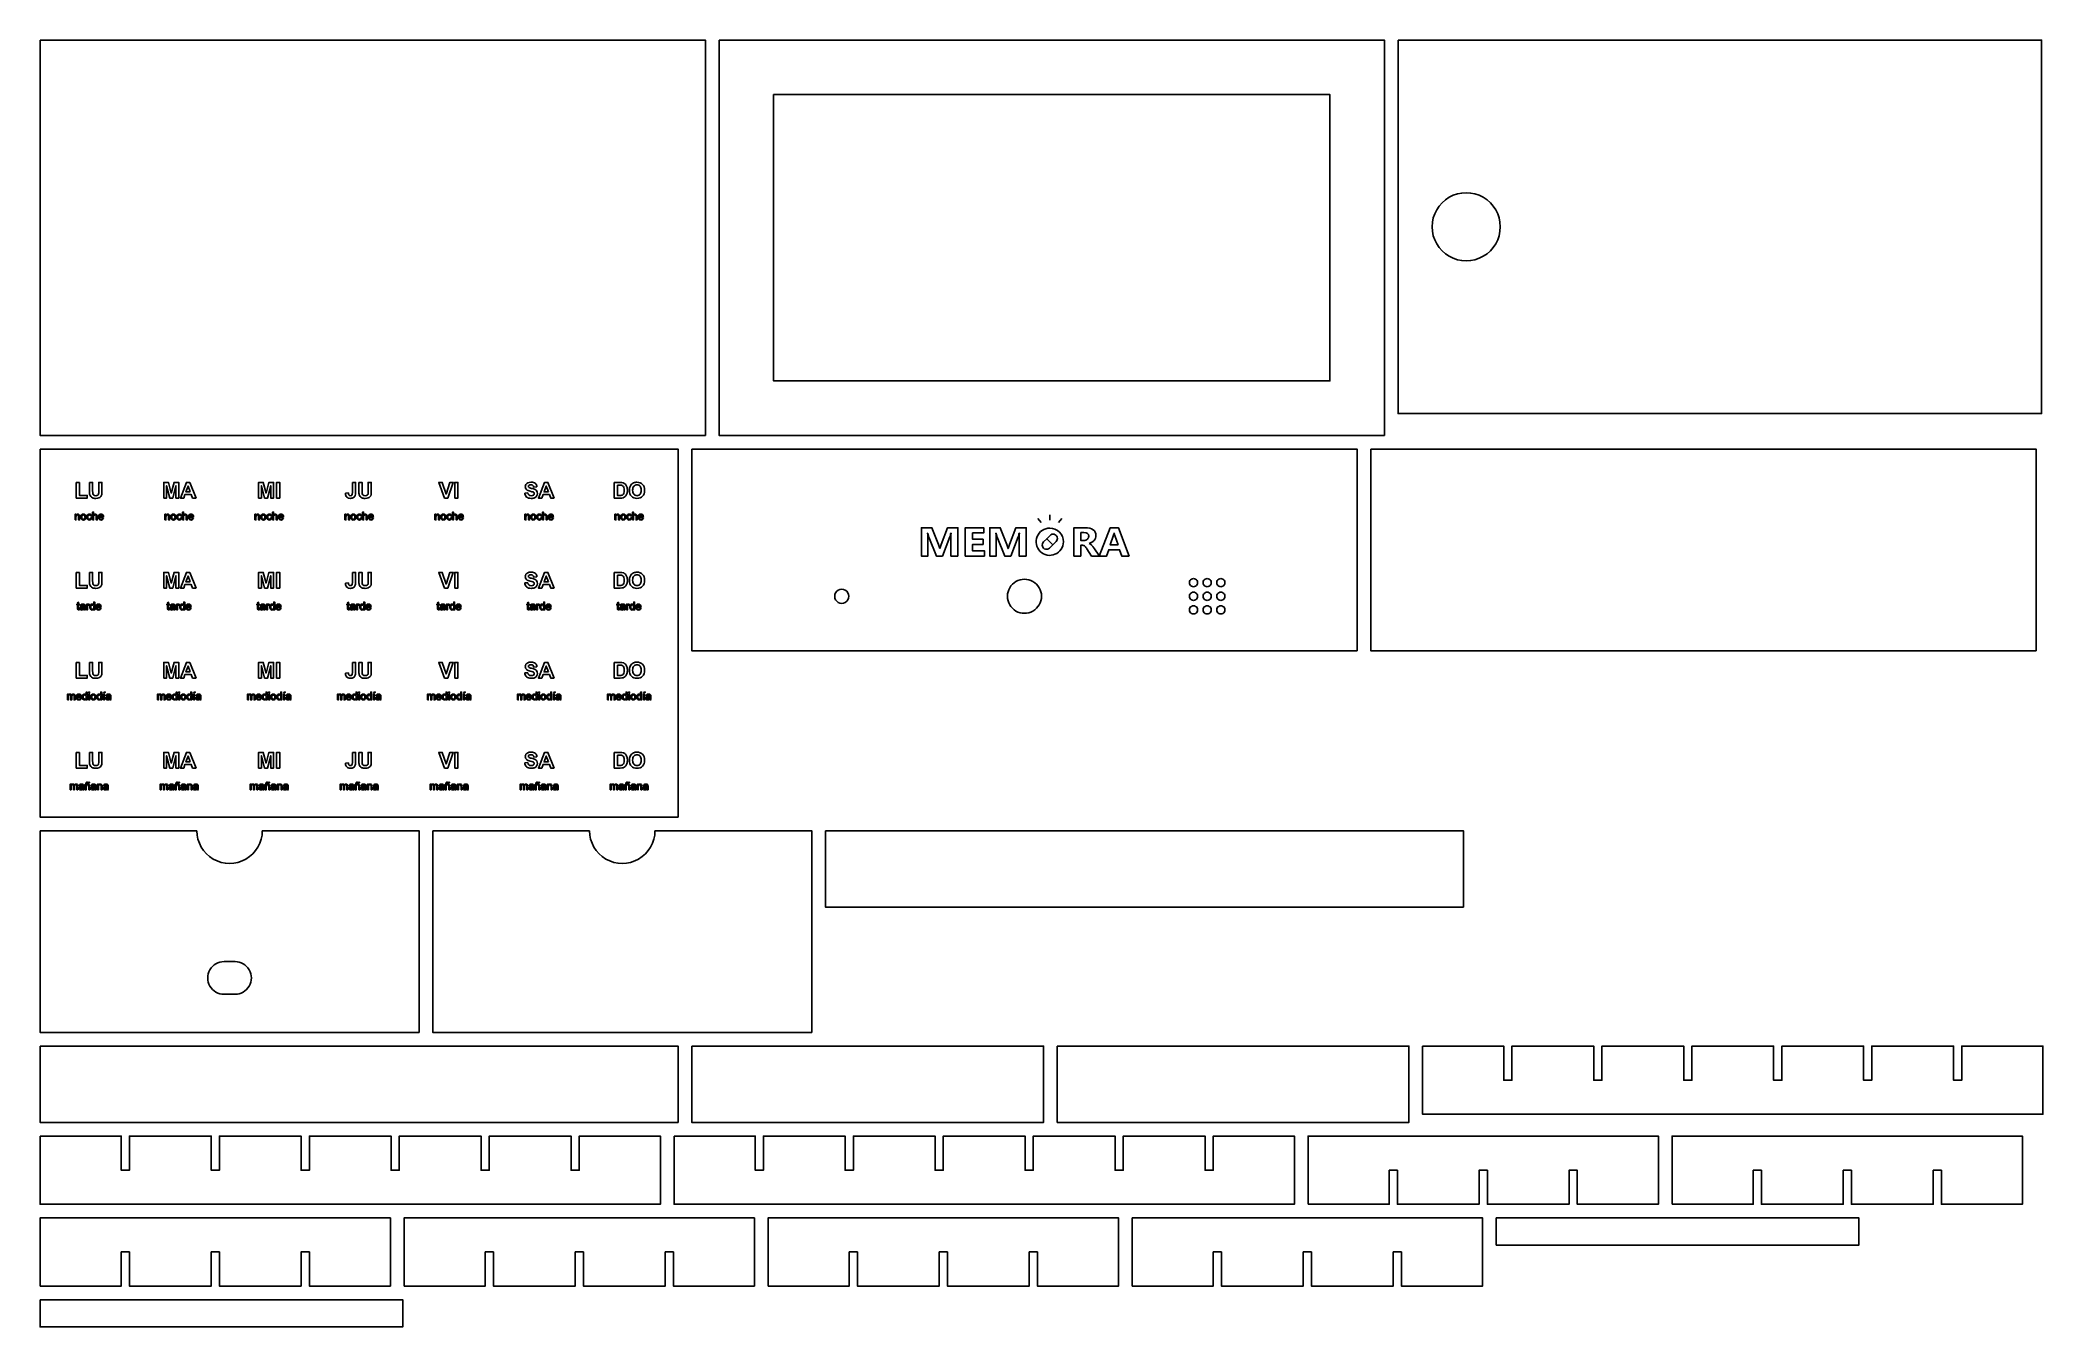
# Model space of a CAD drawing. Header units: millimetres. Extents: x 5 to 740, y 5 to 477.
import ezdxf

# ---------------------------------------------------------------- set-up
doc = ezdxf.new("R2010")
doc.units = ezdxf.units.MM
doc.layers.get('0').update_dxf_attribs({"linetype": 'CONTINUOUS'})

msp = doc.modelspace()

# ---------------------------------------------------------------- linework, layer by layer
at = {"color": 7}
for points in [[(5, 477), (249, 477), (249, 332), (5, 332)], [(254, 477), (498, 477), (498, 332), (254, 332)], [(503, 477), (739, 477), (739, 340), (503, 340)], [(274, 457), (478, 457), (478, 352), (274, 352)], [(515.5, 408.5)], [(5, 327), (239, 327), (239, 192), (5, 192)], [(244, 327), (488, 327), (488, 253), (244, 253)], [(493, 327), (737, 327), (737, 253), (493, 253)], [(18.28125, 309), (18.28125, 314.67969), (19.4375, 314.67969), (19.4375, 309.96484), (22.3125, 309.96484), (22.3125, 309)], [(50.345703, 309), (50.345703, 314.72656), (52.076172, 314.72656), (53.115234, 310.82031), (54.142578, 314.72656), (55.876953, 314.72656), (55.876953, 309), (54.802734, 309), (54.802734, 313.50781), (53.666016, 309), (52.552734, 309), (51.419922, 313.50781), (51.419922, 309)], [(62.189453, 309), (60.931641, 309), (60.431641, 310.30078), (58.142578, 310.30078), (57.669922, 309), (56.443359, 309), (58.673828, 314.72656), (59.896484, 314.72656)], [(60.060547, 311.26563), (59.271484, 313.39063), (58.498047, 311.26563)], [(85.123047, 309), (85.123047, 314.72656), (86.853516, 314.72656), (87.892578, 310.82031), (88.919922, 314.72656), (90.654297, 314.72656), (90.654297, 309), (89.580078, 309), (89.580078, 313.50781), (88.443359, 309), (87.330078, 309), (86.197266, 313.50781), (86.197266, 309)], [(91.767578, 309), (91.767578, 314.72656), (92.923828, 314.72656), (92.923828, 309)], [(153.26367, 309), (151.2168, 314.72656), (152.4707, 314.72656), (153.91992, 310.48828), (155.32227, 314.72656), (156.54883, 314.72656), (154.49805, 309)], [(157.10352, 309), (157.10352, 314.72656), (158.25977, 314.72656), (158.25977, 309)], [(182.73242, 310.86326)], [(193.52539, 309), (192.26758, 309), (191.76758, 310.30078), (189.47852, 310.30078), (189.00586, 309), (187.7793, 309), (190.00977, 314.72656), (191.23242, 314.72656)], [(191.39648, 311.26563), (190.60742, 313.39063), (189.83398, 311.26563)], [(221.125, 311.82813)], [(222.31641, 311.86723)], [(19.908203, 302.03711)], [(20.269531, 302.03711)], [(23.617187, 301.75983)], [(26.753906, 302.23633)], [(27.908156, 301.66804)], [(52.908203, 302.03711)], [(53.269531, 302.03711)], [(56.617187, 301.75983)], [(59.753906, 302.23633)], [(60.908156, 301.66804)], [(85.908203, 302.03711)], [(86.269531, 302.03711)], [(89.617187, 301.75983)], [(92.753906, 302.23633)], [(93.908156, 301.66804)], [(118.9082, 302.03711)], [(119.26953, 302.03711)], [(122.61719, 301.75983)], [(125.75391, 302.23633)], [(126.90815, 301.66804)], [(151.9082, 302.03711)], [(152.26953, 302.03711)], [(155.61719, 301.75983)], [(158.75391, 302.23633)], [(159.90815, 301.66804)], [(184.9082, 302.03711)], [(185.26953, 302.03711)], [(188.61719, 301.75983)], [(191.75391, 302.23633)], [(192.90815, 301.66804)], [(217.9082, 302.03711)], [(218.26953, 302.03711)], [(221.61719, 301.75983)], [(224.75391, 302.23633)], [(225.90815, 301.66804)], [(351.362163, 287.714304), (344.299725, 287.714304), (344.299725, 298.117195), (351.091163, 298.117195), (351.091163, 296.209273), (346.952245, 296.209273), (346.952245, 293.895101), (350.803738, 293.895101), (350.803738, 291.994433), (346.952245, 291.994433), (346.952245, 289.614972), (351.362163, 289.614972)], [(375.285665, 298.000008)], [(404.45406, 287.714304), (401.701657, 287.714304), (400.904087, 290.028476), (396.916231, 290.028476), (396.12648, 287.714304), (393.389715, 287.714304), (397.471403, 298.117195), (400.466204, 298.117195)], [(18.28125, 276), (18.28125, 281.67969), (19.4375, 281.67969), (19.4375, 276.96484), (22.3125, 276.96484), (22.3125, 276)], [(50.345703, 276), (50.345703, 281.72656), (52.076172, 281.72656), (53.115234, 277.82031), (54.142578, 281.72656), (55.876953, 281.72656), (55.876953, 276), (54.802734, 276), (54.802734, 280.50781), (53.666016, 276), (52.552734, 276), (51.419922, 280.50781), (51.419922, 276)], [(62.189453, 276), (60.931641, 276), (60.431641, 277.30078), (58.142578, 277.30078), (57.669922, 276), (56.443359, 276), (58.673828, 281.72656), (59.896484, 281.72656)], [(60.060547, 278.26563), (59.271484, 280.39063), (58.498047, 278.26563)], [(85.123047, 276), (85.123047, 281.72656), (86.853516, 281.72656), (87.892578, 277.82031), (88.919922, 281.72656), (90.654297, 281.72656), (90.654297, 276), (89.580078, 276), (89.580078, 280.50781), (88.443359, 276), (87.330078, 276), (86.197266, 280.50781), (86.197266, 276)], [(91.767578, 276), (91.767578, 281.72656), (92.923828, 281.72656), (92.923828, 276)], [(153.26367, 276), (151.2168, 281.72656), (152.4707, 281.72656), (153.91992, 277.48828), (155.32227, 281.72656), (156.54883, 281.72656), (154.49805, 276)], [(157.10352, 276), (157.10352, 281.72656), (158.25977, 281.72656), (158.25977, 276)], [(193.52539, 276), (192.26758, 276), (191.76758, 277.30078), (189.47852, 277.30078), (189.00586, 276), (187.7793, 276), (190.00977, 281.72656), (191.23242, 281.72656)], [(191.39648, 278.26563), (190.60742, 280.39063), (189.83398, 278.26563)], [(182.73242, 277.86326)], [(221.125, 278.82813)], [(222.31641, 278.86723)], [(296.4, 273)], [(359.75, 273)], [(426.5, 278)], [(426.5, 273)], [(431.5, 278)], [(431.5, 273)], [(436.5, 278)], [(436.5, 273)], [(19.472659, 268.31444)], [(21.169965, 268.25579)], [(23.607422, 269.03516)], [(25.863281, 269.23633)], [(27.017578, 268.66804)], [(52.472659, 268.31444)], [(54.169965, 268.25579)], [(56.607422, 269.03516)], [(58.863281, 269.23633)], [(60.017578, 268.66804)], [(85.472659, 268.31444)], [(87.169965, 268.25579)], [(89.607422, 269.03516)], [(91.863281, 269.23633)], [(93.017578, 268.66804)], [(118.47272, 268.31444)], [(122.60742, 269.03516)], [(124.86328, 269.23633)], [(126.01753, 268.66804)], [(151.47272, 268.31444)], [(155.60742, 269.03516)], [(157.86328, 269.23633)], [(159.01754, 268.66804)], [(184.47272, 268.31444)], [(188.60742, 269.03516)], [(190.86328, 269.23633)], [(192.01754, 268.66804)], [(217.47272, 268.31444)], [(221.60742, 269.03516)], [(223.86328, 269.23633)], [(225.01754, 268.66804)], [(426.5, 268)], [(431.5, 268)], [(436.5, 268)], [(18.28125, 243), (18.28125, 248.67969), (19.4375, 248.67969), (19.4375, 243.96484), (22.3125, 243.96484), (22.3125, 243)], [(50.345703, 243), (50.345703, 248.72656), (52.076172, 248.72656), (53.115234, 244.82031), (54.142578, 248.72656), (55.876953, 248.72656), (55.876953, 243), (54.802734, 243), (54.802734, 247.50781), (53.666016, 243), (52.552734, 243), (51.419922, 247.50781), (51.419922, 243)], [(62.189453, 243), (60.931641, 243), (60.431641, 244.30078), (58.142578, 244.30078), (57.669922, 243), (56.443359, 243), (58.673828, 248.72656), (59.896484, 248.72656)], [(60.060547, 245.26563), (59.271484, 247.39063), (58.498047, 245.26563)], [(85.123047, 243), (85.123047, 248.72656), (86.853516, 248.72656), (87.892578, 244.82031), (88.919922, 248.72656), (90.654297, 248.72656), (90.654297, 243), (89.580078, 243), (89.580078, 247.50781), (88.443359, 243), (87.330078, 243), (86.197266, 247.50781), (86.197266, 243)], [(91.767578, 243), (91.767578, 248.72656), (92.923828, 248.72656), (92.923828, 243)], [(153.26367, 243), (151.2168, 248.72656), (152.4707, 248.72656), (153.91992, 244.48828), (155.32227, 248.72656), (156.54883, 248.72656), (154.49805, 243)], [(157.10352, 243), (157.10352, 248.72656), (158.25977, 248.72656), (158.25977, 243)], [(182.73242, 244.86326)], [(193.52539, 243), (192.26758, 243), (191.76758, 244.30078), (189.47852, 244.30078), (189.00586, 243), (187.7793, 243), (190.00977, 248.72656), (191.23242, 248.72656)], [(191.39648, 245.26563), (190.60742, 247.39063), (189.83398, 245.26563)], [(221.125, 245.82813)], [(222.31641, 245.86723)], [(18.633789, 236.23633)], [(19.788039, 235.66804)], [(20.827148, 236.03516)], [(22.819336, 237.45898), (22.819336, 237.86328), (23.170898, 237.86328), (23.170898, 237.45898)], [(22.819336, 235), (22.819336, 237.07422), (23.170898, 237.07422), (23.170898, 235)], [(23.575195, 236.03711)], [(23.936523, 236.03711)], [(26.165039, 236.03516)], [(28.26074, 237.33203), (28.520506, 237.87891), (28.981443, 237.87891), (28.551756, 237.33203)], [(28.27832, 235), (28.27832, 237.07422), (28.629883, 237.07422), (28.629883, 235)], [(30.62012, 235.2558)], [(51.633789, 236.23633)], [(52.788039, 235.66804)], [(53.827148, 236.03516)], [(55.819336, 237.45898), (55.819336, 237.86328), (56.170898, 237.86328), (56.170898, 237.45898)], [(55.819336, 235), (55.819336, 237.07422), (56.170898, 237.07422), (56.170898, 235)], [(56.575195, 236.03711)], [(56.936523, 236.03711)], [(59.165039, 236.03516)], [(61.26074, 237.33203), (61.520506, 237.87891), (61.981443, 237.87891), (61.551756, 237.33203)], [(61.27832, 235), (61.27832, 237.07422), (61.629883, 237.07422), (61.629883, 235)], [(63.62012, 235.2558)], [(84.633789, 236.23633)], [(85.788039, 235.66804)], [(86.827148, 236.03516)], [(88.819336, 237.45898), (88.819336, 237.86328), (89.170898, 237.86328), (89.170898, 237.45898)], [(88.819336, 235), (88.819336, 237.07422), (89.170898, 237.07422), (89.170898, 235)], [(89.575195, 236.03711)], [(89.936523, 236.03711)], [(92.165039, 236.03516)], [(94.26074, 237.33203), (94.520506, 237.87891), (94.981443, 237.87891), (94.551756, 237.33203)], [(94.27832, 235), (94.27832, 237.07422), (94.629883, 237.07422), (94.629883, 235)], [(96.62012, 235.2558)], [(117.63379, 236.23633)], [(118.78805, 235.66804)], [(119.82715, 236.03516)], [(121.81934, 237.45898), (121.81934, 237.86328), (122.1709, 237.86328), (122.1709, 237.45898)], [(121.81934, 235), (121.81934, 237.07422), (122.1709, 237.07422), (122.1709, 235)], [(122.5752, 236.03711)], [(122.93652, 236.03711)], [(125.16504, 236.03516)], [(127.26072, 237.33203), (127.52049, 237.87891), (127.98143, 237.87891), (127.55174, 237.33203)], [(127.27832, 235), (127.27832, 237.07422), (127.62988, 237.07422), (127.62988, 235)], [(129.6202, 235.2558)], [(150.63379, 236.23633)], [(151.78805, 235.66804)], [(152.82715, 236.03516)], [(154.81934, 237.45898), (154.81934, 237.86328), (155.1709, 237.86328), (155.1709, 237.45898)], [(154.81934, 235), (154.81934, 237.07422), (155.1709, 237.07422), (155.1709, 235)], [(155.5752, 236.03711)], [(155.93652, 236.03711)], [(158.16504, 236.03516)], [(160.26072, 237.33203), (160.52049, 237.87891), (160.98143, 237.87891), (160.55174, 237.33203)], [(160.27832, 235), (160.27832, 237.07422), (160.62988, 237.07422), (160.62988, 235)], [(162.6202, 235.2558)], [(183.63379, 236.23633)], [(184.78805, 235.66804)], [(185.82715, 236.03516)], [(187.81934, 237.45898), (187.81934, 237.86328), (188.1709, 237.86328), (188.1709, 237.45898)], [(187.81934, 235), (187.81934, 237.07422), (188.1709, 237.07422), (188.1709, 235)], [(188.5752, 236.03711)], [(188.93652, 236.03711)], [(191.16504, 236.03516)], [(193.26072, 237.33203), (193.52049, 237.87891), (193.98143, 237.87891), (193.55174, 237.33203)], [(193.27832, 235), (193.27832, 237.07422), (193.62988, 237.07422), (193.62988, 235)], [(195.6202, 235.2558)], [(216.63379, 236.23633)], [(217.78805, 235.66804)], [(218.82715, 236.03516)], [(220.81934, 237.45898), (220.81934, 237.86328), (221.1709, 237.86328), (221.1709, 237.45898)], [(220.81934, 235), (220.81934, 237.07422), (221.1709, 237.07422), (221.1709, 235)], [(221.5752, 236.03711)], [(221.93652, 236.03711)], [(224.16504, 236.03516)], [(226.26072, 237.33203), (226.52049, 237.87891), (226.98143, 237.87891), (226.55174, 237.33203)], [(226.27832, 235), (226.27832, 237.07422), (226.62988, 237.07422), (226.62988, 235)], [(228.6202, 235.2558)], [(18.28125, 210), (18.28125, 215.67969), (19.4375, 215.67969), (19.4375, 210.96484), (22.3125, 210.96484), (22.3125, 210)], [(50.345703, 210), (50.345703, 215.72656), (52.076172, 215.72656), (53.115234, 211.82031), (54.142578, 215.72656), (55.876953, 215.72656), (55.876953, 210), (54.802734, 210), (54.802734, 214.50781), (53.666016, 210), (52.552734, 210), (51.419922, 214.50781), (51.419922, 210)], [(62.189453, 210), (60.931641, 210), (60.431641, 211.30078), (58.142578, 211.30078), (57.669922, 210), (56.443359, 210), (58.673828, 215.72656), (59.896484, 215.72656)], [(60.060547, 212.26563), (59.271484, 214.39063), (58.498047, 212.26563)], [(85.123047, 210), (85.123047, 215.72656), (86.853516, 215.72656), (87.892578, 211.82031), (88.919922, 215.72656), (90.654297, 215.72656), (90.654297, 210), (89.580078, 210), (89.580078, 214.50781), (88.443359, 210), (87.330078, 210), (86.197266, 214.50781), (86.197266, 210)], [(91.767578, 210), (91.767578, 215.72656), (92.923828, 215.72656), (92.923828, 210)], [(153.26367, 210), (151.2168, 215.72656), (152.4707, 215.72656), (153.91992, 211.48828), (155.32227, 215.72656), (156.54883, 215.72656), (154.49805, 210)], [(157.10352, 210), (157.10352, 215.72656), (158.25977, 215.72656), (158.25977, 210)], [(193.52539, 210), (192.26758, 210), (191.76758, 211.30078), (189.47852, 211.30078), (189.00586, 210), (187.7793, 210), (190.00977, 215.72656), (191.23242, 215.72656)], [(191.39648, 212.26563), (190.60742, 214.39063), (189.83398, 212.26563)], [(182.73242, 211.86326)], [(221.125, 212.82813)], [(222.31641, 212.86723)], [(20.721721, 202.2558)], [(25.170942, 202.2558)], [(29.62012, 202.2558)], [(53.721721, 202.2558)], [(58.170942, 202.2558)], [(62.62012, 202.2558)], [(86.721721, 202.2558)], [(91.170952, 202.2558)], [(95.62012, 202.2558)], [(119.72177, 202.2558)], [(124.17099, 202.2558)], [(152.72177, 202.2558)], [(157.17099, 202.2558)], [(161.62022, 202.2558)], [(185.72177, 202.2558)], [(190.17099, 202.2558)], [(194.62022, 202.2558)], [(218.72177, 202.2558)], [(223.17099, 202.2558)], [(227.62022, 202.2558)], [(293, 187), (527, 187), (527, 159), (293, 159)], [(72.5, 139)], [(5, 108), (239, 108), (239, 80), (5, 80)], [(244, 108), (373, 108), (373, 80), (244, 80)], [(378, 108), (507, 108), (507, 80), (378, 80)], [(512, 108), (541.75, 108), (541.75, 95.5), (544.75, 95.5), (544.75, 108), (574.75, 108), (574.75, 95.5), (577.75, 95.5), (577.75, 108), (607.75, 108), (607.75, 95.5), (610.75, 95.5), (610.75, 108), (640.75, 108), (640.75, 95.5), (643.75, 95.5), (643.75, 108), (673.75, 108), (673.75, 95.5), (676.75, 95.5), (676.75, 108), (706.75, 108), (706.75, 95.5), (709.75, 95.5), (709.75, 108), (739.5, 108), (739.5, 83), (512, 83)], [(5, 75), (34.75, 75), (34.75, 62.5), (37.75, 62.5), (37.75, 75), (67.75, 75), (67.75, 62.5), (70.75, 62.5), (70.75, 75), (100.75, 75), (100.75, 62.5), (103.75, 62.5), (103.75, 75), (133.75, 75), (133.75, 62.5), (136.75, 62.5), (136.75, 75), (166.75, 75), (166.75, 62.5), (169.75, 62.5), (169.75, 75), (199.75, 75), (199.75, 62.5), (202.75, 62.5), (202.75, 75), (232.5, 75), (232.5, 50), (5, 50)], [(237.5, 75), (267.25, 75), (267.25, 62.5), (270.25, 62.5), (270.25, 75), (300.25, 75), (300.25, 62.5), (303.25, 62.5), (303.25, 75), (333.25, 75), (333.25, 62.5), (336.25, 62.5), (336.25, 75), (366.25, 75), (366.25, 62.5), (369.25, 62.5), (369.25, 75), (399.25, 75), (399.25, 62.5), (402.25, 62.5), (402.25, 75), (432.25, 75), (432.25, 62.5), (435.25, 62.5), (435.25, 75), (465, 75), (465, 50), (237.5, 50)], [(470, 50), (499.75, 50), (499.75, 62.5), (502.75, 62.5), (502.75, 50), (532.75, 50), (532.75, 62.5), (535.75, 62.5), (535.75, 50), (565.75, 50), (565.75, 62.5), (568.75, 62.5), (568.75, 50), (598.5, 50), (598.5, 75), (470, 75)], [(603.5, 50), (633.25, 50), (633.25, 62.5), (636.25, 62.5), (636.25, 50), (666.25, 50), (666.25, 62.5), (669.25, 62.5), (669.25, 50), (699.25, 50), (699.25, 62.5), (702.25, 62.5), (702.25, 50), (732, 50), (732, 75), (603.5, 75)], [(5, 20), (34.75, 20), (34.75, 32.5), (37.75, 32.5), (37.75, 20), (67.75, 20), (67.75, 32.5), (70.75, 32.5), (70.75, 20), (100.75, 20), (100.75, 32.5), (103.75, 32.5), (103.75, 20), (133.5, 20), (133.5, 45), (5, 45)], [(138.5, 20), (168.25, 20), (168.25, 32.5), (171.25, 32.5), (171.25, 20), (201.25, 20), (201.25, 32.5), (204.25, 32.5), (204.25, 20), (234.25, 20), (234.25, 32.5), (237.25, 32.5), (237.25, 20), (267, 20), (267, 45), (138.5, 45)], [(272, 20), (301.75, 20), (301.75, 32.5), (304.75, 32.5), (304.75, 20), (334.75, 20), (334.75, 32.5), (337.75, 32.5), (337.75, 20), (367.75, 20), (367.75, 32.5), (370.75, 32.5), (370.75, 20), (400.5, 20), (400.5, 45), (272, 45)], [(405.5, 20), (435.25, 20), (435.25, 32.5), (438.25, 32.5), (438.25, 20), (468.25, 20), (468.25, 32.5), (471.25, 32.5), (471.25, 20), (501.25, 20), (501.25, 32.5), (504.25, 32.5), (504.25, 20), (534, 20), (534, 45), (405.5, 45)], [(539, 45), (672, 45), (672, 35), (539, 35)], [(5, 15), (138, 15), (138, 5), (5, 5)]]:
    msp.add_lwpolyline(points, close=True, dxfattribs=at)
for points in [[(23.128906, 314.72656), (24.285156, 314.72656), (24.285156, 311.625)], [(23.128906, 311.67188), (23.128906, 314.72656)], [(26.539062, 311.55859), (26.539062, 314.72656), (27.695312, 314.72656), (27.695312, 311.71875)], [(117.02344, 310.76953), (118.11328, 310.89453)], [(119.53516, 314.72656), (120.6875, 314.72656), (120.6875, 311.10156)], [(119.53516, 311.02734), (119.53516, 314.72656)], [(121.91016, 314.72656), (123.06641, 314.72656), (123.06641, 311.625)], [(121.91026, 311.67188), (121.91016, 314.72656)], [(125.32036, 311.55859), (125.32036, 314.72656), (126.47661, 314.72656), (126.47661, 311.71875)], [(182.73242, 310.86328), (183.85742, 310.97266)], [(187.22461, 313.08984), (186.06836, 313.03904)], [(215.57812, 314.72656), (217.69141, 314.72656)], [(217.75391, 309), (215.57812, 309), (215.57812, 314.72656)], [(217.25391, 313.75784), (216.73437, 313.75781)], [(216.73437, 313.75781), (216.73437, 309.96484), (217.59766, 309.96484)], [(17.814453, 301), (17.814453, 303.07422), (18.130859, 303.07422), (18.130859, 302.7793)], [(18.16601, 302.13285), (18.16601, 301), (17.814453, 301)], [(19.499999, 302.27535), (19.499999, 301), (19.148436, 301), (19.148436, 302.26172)], [(23.929687, 302.46487), (23.587891, 302.41217)], [(23.617187, 301.75977), (23.962891, 301.71487)], [(24.263672, 301), (24.263672, 303.86328), (24.615234, 303.86328), (24.615234, 302.83594)], [(24.615239, 302.1348), (24.615239, 301), (24.263672, 301)], [(25.953126, 302.31444), (25.953126, 301), (25.601563, 301), (25.601563, 302.31445)], [(28.281203, 301.94734), (26.734328, 301.94734)], [(26.753906, 302.23633), (27.912109, 302.23633)], [(27.908203, 301.66797), (28.271484, 301.62307)], [(50.814453, 301), (50.814453, 303.07422), (51.130859, 303.07422), (51.130859, 302.7793)], [(51.16601, 302.13285), (51.16601, 301), (50.814453, 301)], [(52.499999, 302.27535), (52.499999, 301), (52.148436, 301), (52.148436, 302.26172)], [(56.929687, 302.46487), (56.587891, 302.41217)], [(56.617187, 301.75977), (56.962891, 301.71487)], [(57.263672, 301), (57.263672, 303.86328), (57.615234, 303.86328), (57.615234, 302.83594)], [(57.615239, 302.1348), (57.615239, 301), (57.263672, 301)], [(58.953126, 302.31444), (58.953126, 301), (58.601563, 301), (58.601563, 302.31445)], [(61.281203, 301.94734), (59.734328, 301.94734)], [(59.753906, 302.23633), (60.912109, 302.23633)], [(60.908203, 301.66797), (61.271484, 301.62307)], [(83.814453, 301), (83.814453, 303.07422), (84.130859, 303.07422), (84.130859, 302.7793)], [(84.16601, 302.13285), (84.16601, 301), (83.814453, 301)], [(85.499999, 302.27535), (85.499999, 301), (85.148436, 301), (85.148436, 302.26172)], [(89.929687, 302.46487), (89.587891, 302.41217)], [(89.617187, 301.75977), (89.962891, 301.71487)], [(90.263672, 301), (90.263672, 303.86328), (90.615234, 303.86328), (90.615234, 302.83594)], [(90.615239, 302.1348), (90.615239, 301), (90.263672, 301)], [(91.953126, 302.31444), (91.953126, 301), (91.601563, 301), (91.601563, 302.31445)], [(94.281203, 301.94734), (92.734328, 301.94734)], [(92.753906, 302.23633), (93.912109, 302.23633)], [(93.908203, 301.66797), (94.271484, 301.62307)], [(116.81445, 301), (116.81445, 303.07422), (117.13086, 303.07422), (117.13086, 302.7793)], [(117.16601, 302.13285), (117.16601, 301), (116.81445, 301)], [(118.49997, 302.27535), (118.49997, 301), (118.14841, 301), (118.14841, 302.26172)], [(122.92969, 302.46487), (122.58789, 302.41217)], [(122.61719, 301.75977), (122.96289, 301.71487)], [(123.26367, 301), (123.26367, 303.86328), (123.61523, 303.86328), (123.61523, 302.83594)], [(123.61521, 302.1348), (123.61521, 301), (123.26367, 301)], [(124.95311, 302.31444), (124.95311, 301), (124.60154, 301), (124.60154, 302.31445)], [(127.2812, 301.94734), (125.73433, 301.94734)], [(125.75391, 302.23633), (126.91211, 302.23633)], [(126.9082, 301.66797), (127.27148, 301.62307)], [(149.81445, 301), (149.81445, 303.07422), (150.13086, 303.07422), (150.13086, 302.7793)], [(150.16601, 302.13285), (150.16601, 301), (149.81445, 301)], [(151.49997, 302.27535), (151.49997, 301), (151.14841, 301), (151.14841, 302.26172)], [(155.92969, 302.46487), (155.58789, 302.41217)], [(155.61719, 301.75977), (155.96289, 301.71487)], [(156.26367, 301), (156.26367, 303.86328), (156.61523, 303.86328), (156.61523, 302.83594)], [(156.61522, 302.1348), (156.61522, 301), (156.26367, 301)], [(157.95311, 302.31444), (157.95311, 301), (157.60155, 301), (157.60155, 302.31445)], [(160.2812, 301.94734), (158.73432, 301.94734)], [(158.75391, 302.23633), (159.91211, 302.23633)], [(159.9082, 301.66797), (160.27148, 301.62307)], [(182.81445, 301), (182.81445, 303.07422), (183.13086, 303.07422), (183.13086, 302.7793)], [(183.16601, 302.13285), (183.16601, 301), (182.81445, 301)], [(184.49997, 302.27535), (184.49997, 301), (184.14841, 301), (184.14841, 302.26172)], [(188.92969, 302.46487), (188.58789, 302.41217)], [(188.61719, 301.75977), (188.96289, 301.71487)], [(189.26367, 301), (189.26367, 303.86328), (189.61523, 303.86328), (189.61523, 302.83594)], [(189.61522, 302.1348), (189.61522, 301), (189.26367, 301)], [(190.95311, 302.31444), (190.95311, 301), (190.60155, 301), (190.60155, 302.31445)], [(193.2812, 301.94734), (191.73432, 301.94734)], [(191.75391, 302.23633), (192.91211, 302.23633)], [(192.9082, 301.66797), (193.27148, 301.62307)], [(215.81445, 301), (215.81445, 303.07422), (216.13086, 303.07422), (216.13086, 302.7793)], [(216.16601, 302.13285), (216.16601, 301), (215.81445, 301)], [(217.49997, 302.27535), (217.49997, 301), (217.14841, 301), (217.14841, 302.26172)], [(221.92969, 302.46487), (221.58789, 302.41217)], [(221.61719, 301.75977), (221.96289, 301.71487)], [(222.26367, 301), (222.26367, 303.86328), (222.61523, 303.86328), (222.61523, 302.83594)], [(222.61522, 302.1348), (222.61522, 301), (222.26367, 301)], [(223.95311, 302.31444), (223.95311, 301), (223.60155, 301), (223.60155, 302.31445)], [(226.2812, 301.94734), (224.73432, 301.94734)], [(224.75391, 302.23633), (225.91211, 302.23633)], [(225.9082, 301.66797), (226.27148, 301.62307)], [(372.142811, 300.000006), (370.857098, 301.571433)], [(375.285665, 300.857148), (375.285665, 302.857146)], [(378.428519, 300.000006), (379.714232, 301.571433)], [(330.593665, 293.467088), (330.593665, 287.714304), (328.203933, 287.714304), (328.203933, 298.117195), (332.088274, 298.117195), (334.494431, 291.950907)], [(330.560817, 296.165746), (330.486907, 296.165746)], [(338.666198, 294.787399), (335.906919, 287.714304), (333.738914, 287.714304), (330.930363, 294.714855)], [(335.430615, 291.965416), (337.836772, 298.117195), (341.622567, 298.117195), (341.622567, 287.714304)], [(341.622567, 287.714304), (339.002895, 287.714304), (339.002895, 293.938628)], [(339.101441, 296.165746), (339.035744, 296.165746)], [(355.640688, 293.467088), (355.640688, 287.714304), (353.250956, 287.714304), (353.250956, 298.117195), (357.135296, 298.117195), (359.541454, 291.950907)], [(355.607839, 296.165746), (355.533929, 296.165746)], [(363.713219, 294.787399), (360.953941, 287.714304), (358.785936, 287.714304), (355.977384, 294.714855)], [(360.477637, 291.965416), (362.883793, 298.117195), (366.669589, 298.117195), (366.669589, 287.714304)], [(366.669589, 287.714304), (364.049918, 287.714304), (364.049918, 293.938628)], [(364.148463, 296.165746), (364.082766, 296.165746)], [(374.174505, 294.111205), (372.962323, 292.899023)], [(375.184657, 290.676689), (376.396839, 291.888871), (374.174505, 294.111205), (375.386688, 295.323388)], [(377.609022, 293.101054), (376.396839, 291.888871), (374.174505, 294.111205)], [(387.345379, 291.697001), (386.665096, 291.697001), (386.665096, 287.714304), (384.139455, 287.714304), (384.139455, 298.117195), (388.142949, 298.117195)], [(386.665096, 296.361617), (386.665096, 293.467088), (387.759803, 293.467088)], [(387.806718, 296.361617), (386.665096, 296.361617)], [(398.675579, 295.353247), (397.455764, 291.827581), (400.325457, 291.827581)], [(398.933617, 296.260054), (398.871063, 296.260054)], [(400.325457, 291.827581), (399.121281, 295.324229)], [(334.91325, 290.463743), (334.962523, 290.463743)], [(359.960272, 290.463743), (360.009545, 290.463743)], [(393.546102, 287.714304), (390.645132, 287.714304), (388.901424, 290.391198)], [(389.706813, 292.393429), (389.706813, 292.364411)], [(391.427066, 290.790194), (393.546102, 287.714304)], [(23.128906, 281.72656), (24.285156, 281.72656), (24.285156, 278.625)], [(23.128906, 278.67188), (23.128906, 281.72656)], [(26.539062, 278.55859), (26.539062, 281.72656), (27.695312, 281.72656), (27.695312, 278.71875)], [(119.53516, 281.72656), (120.6875, 281.72656), (120.6875, 278.10156)], [(119.53516, 278.02734), (119.53516, 281.72656)], [(121.91016, 281.72656), (123.06641, 281.72656), (123.06641, 278.625)], [(121.91026, 278.67188), (121.91016, 281.72656)], [(125.32036, 278.55859), (125.32036, 281.72656), (126.47661, 281.72656), (126.47661, 278.71875)], [(187.22461, 280.08984), (186.06836, 280.03904)], [(215.57812, 281.72656), (217.69141, 281.72656)], [(217.75391, 276), (215.57812, 276), (215.57812, 281.72656)], [(217.25391, 280.75784), (216.73437, 280.75781)], [(216.73437, 280.75781), (216.73437, 276.96484), (217.59766, 276.96484)], [(117.02344, 277.76953), (118.11328, 277.89453)], [(182.73242, 277.86328), (183.85742, 277.97266)], [(18.769529, 268.60743), (18.769529, 269.80079), (18.511717, 269.80079), (18.511717, 270.07423), (18.769529, 270.07423), (18.769529, 270.5879), (19.119139, 270.79884), (19.119139, 270.07423), (19.472654, 270.07423), (19.472654, 269.80079), (19.119139, 269.80079), (19.119139, 268.5879)], [(19.472656, 268.31445), (19.523436, 268.00391)], [(20.101609, 269.43546), (19.757859, 269.48236)], [(21.140619, 268.91217), (21.140622, 269.04101)], [(21.607463, 267.99993), (21.240275, 267.99993)], [(21.496143, 269.33782), (21.496143, 268.86907)], [(22.037109, 268), (22.037109, 270.07422), (22.353516, 270.07422), (22.353516, 269.75977)], [(22.388676, 269.08597), (22.388676, 268), (22.037109, 268)], [(23.164062, 270.0078), (23.042969, 269.68163)], [(24.695312, 269.83591), (24.695312, 270.86325), (25.044922, 270.86325), (25.044922, 268), (24.71875, 268)], [(24.71875, 268), (24.71875, 268.26172)], [(27.390578, 268.94734), (25.84375, 268.94734)], [(25.863281, 269.23633), (27.021484, 269.23633)], [(27.017578, 268.66797), (27.380859, 268.62307)], [(51.769529, 268.60743), (51.769529, 269.80079), (51.511717, 269.80079), (51.511717, 270.07423), (51.769529, 270.07423), (51.769529, 270.5879), (52.119139, 270.79884), (52.119139, 270.07423), (52.472654, 270.07423), (52.472654, 269.80079), (52.119139, 269.80079), (52.119139, 268.5879)], [(52.472656, 268.31445), (52.523436, 268.00391)], [(53.101609, 269.43546), (52.757859, 269.48236)], [(54.140619, 268.91217), (54.140622, 269.04101)], [(54.607463, 267.99993), (54.240275, 267.99993)], [(54.496143, 269.33782), (54.496143, 268.86907)], [(55.037109, 268), (55.037109, 270.07422), (55.353516, 270.07422), (55.353516, 269.75977)], [(55.388676, 269.08597), (55.388676, 268), (55.037109, 268)], [(56.164062, 270.0078), (56.042969, 269.68163)], [(57.695312, 269.83591), (57.695312, 270.86325), (58.044922, 270.86325), (58.044922, 268), (57.71875, 268)], [(57.71875, 268), (57.71875, 268.26172)], [(60.390578, 268.94734), (58.84375, 268.94734)], [(58.863281, 269.23633), (60.021484, 269.23633)], [(60.017578, 268.66797), (60.380859, 268.62307)], [(84.769529, 268.60743), (84.769529, 269.80079), (84.511717, 269.80079), (84.511717, 270.07423), (84.769529, 270.07423), (84.769529, 270.5879), (85.119139, 270.79884), (85.119139, 270.07423), (85.472654, 270.07423), (85.472654, 269.80079), (85.119139, 269.80079), (85.119139, 268.5879)], [(85.472656, 268.31445), (85.523436, 268.00391)], [(86.101609, 269.43546), (85.757859, 269.48236)], [(87.140619, 268.91217), (87.140622, 269.04101)], [(87.607463, 267.99993), (87.240275, 267.99993)], [(87.496143, 269.33782), (87.496143, 268.86907)], [(88.037109, 268), (88.037109, 270.07422), (88.353516, 270.07422), (88.353516, 269.75977)], [(88.388676, 269.08597), (88.388676, 268), (88.037109, 268)], [(89.164062, 270.0078), (89.042969, 269.68163)], [(90.695312, 269.83591), (90.695312, 270.86325), (91.044922, 270.86325), (91.044922, 268), (90.71875, 268)], [(90.71875, 268), (90.71875, 268.26172)], [(93.390578, 268.94734), (91.84375, 268.94734)], [(91.863281, 269.23633), (93.021484, 269.23633)], [(93.017578, 268.66797), (93.380859, 268.62307)], [(117.76952, 268.60743), (117.76952, 269.80079), (117.51171, 269.80079), (117.51171, 270.07423), (117.76952, 270.07423), (117.76952, 270.5879), (118.11913, 270.79884), (118.11913, 270.07423), (118.47265, 270.07423), (118.47265, 269.80079), (118.11913, 269.80079), (118.11913, 268.5879)], [(118.47266, 268.31445), (118.52346, 268.00391)], [(119.10166, 269.43546), (118.75791, 269.48236)], [(120.14069, 268.91217), (120.14062, 269.04101)], [(120.17003, 268.25579), (120.16992, 268.25585)], [(120.60752, 267.99993), (120.24033, 267.99993)], [(120.49622, 269.33782), (120.49622, 268.86907)], [(121.03711, 268), (121.03711, 270.07422), (121.35352, 270.07422), (121.35352, 269.75977)], [(121.38867, 269.08597), (121.38867, 268), (121.03711, 268)], [(122.16406, 270.0078), (122.04297, 269.68163)], [(123.69531, 269.83591), (123.69531, 270.86325), (124.04492, 270.86325), (124.04492, 268), (123.71875, 268)], [(123.71875, 268), (123.71875, 268.26172)], [(126.39058, 268.94734), (124.8437, 268.94734)], [(124.86328, 269.23633), (126.02148, 269.23633)], [(126.01758, 268.66797), (126.38086, 268.62307)], [(150.76952, 268.60743), (150.76952, 269.80079), (150.51171, 269.80079), (150.51171, 270.07423), (150.76952, 270.07423), (150.76952, 270.5879), (151.11913, 270.79884), (151.11913, 270.07423), (151.47265, 270.07423), (151.47265, 269.80079), (151.11913, 269.80079), (151.11913, 268.5879)], [(151.47266, 268.31445), (151.52346, 268.00391)], [(152.10166, 269.43546), (151.75791, 269.48236)], [(153.1406, 268.91217), (153.14062, 269.04101)], [(153.17003, 268.25579), (153.16992, 268.25585)], [(153.60752, 267.99993), (153.24033, 267.99993)], [(153.49622, 269.33782), (153.49622, 268.86907)], [(154.03711, 268), (154.03711, 270.07422), (154.35352, 270.07422), (154.35352, 269.75977)], [(154.38867, 269.08597), (154.38867, 268), (154.03711, 268)], [(155.16406, 270.0078), (155.04297, 269.68163)], [(156.69531, 269.83591), (156.69531, 270.86325), (157.04492, 270.86325), (157.04492, 268), (156.71875, 268)], [(156.71875, 268), (156.71875, 268.26172)], [(159.39058, 268.94734), (157.84371, 268.94734)], [(157.86328, 269.23633), (159.02148, 269.23633)], [(159.01758, 268.66797), (159.38086, 268.62307)], [(183.76952, 268.60743), (183.76952, 269.80079), (183.51171, 269.80079), (183.51171, 270.07423), (183.76952, 270.07423), (183.76952, 270.5879), (184.11913, 270.79884), (184.11913, 270.07423), (184.47265, 270.07423), (184.47265, 269.80079), (184.11913, 269.80079), (184.11913, 268.5879)], [(184.47266, 268.31445), (184.52346, 268.00391)], [(185.10166, 269.43546), (184.75791, 269.48236)], [(186.1406, 268.91217), (186.14062, 269.04101)], [(186.17003, 268.25579), (186.16992, 268.25585)], [(186.60752, 267.99993), (186.24033, 267.99993)], [(186.49622, 269.33782), (186.49622, 268.86907)], [(187.03711, 268), (187.03711, 270.07422), (187.35352, 270.07422), (187.35352, 269.75977)], [(187.38867, 269.08597), (187.38867, 268), (187.03711, 268)], [(188.16406, 270.0078), (188.04297, 269.68163)], [(189.69531, 269.83591), (189.69531, 270.86325), (190.04492, 270.86325), (190.04492, 268), (189.71875, 268)], [(189.71875, 268), (189.71875, 268.26172)], [(192.39058, 268.94734), (190.84371, 268.94734)], [(190.86328, 269.23633), (192.02148, 269.23633)], [(192.01758, 268.66797), (192.38086, 268.62307)], [(216.76952, 268.60743), (216.76952, 269.80079), (216.51171, 269.80079), (216.51171, 270.07423), (216.76952, 270.07423), (216.76952, 270.5879), (217.11913, 270.79884), (217.11913, 270.07423), (217.47265, 270.07423), (217.47265, 269.80079), (217.11913, 269.80079), (217.11913, 268.5879)], [(217.47266, 268.31445), (217.52346, 268.00391)], [(218.10166, 269.43546), (217.75791, 269.48236)], [(219.1406, 268.91217), (219.14062, 269.04101)], [(219.17003, 268.25579), (219.16992, 268.25585)], [(219.60752, 267.99993), (219.24033, 267.99993)], [(219.49622, 269.33782), (219.49622, 268.86907)], [(220.03711, 268), (220.03711, 270.07422), (220.35352, 270.07422), (220.35352, 269.75977)], [(220.38867, 269.08597), (220.38867, 268), (220.03711, 268)], [(221.16406, 270.0078), (221.04297, 269.68163)], [(222.69531, 269.83591), (222.69531, 270.86325), (223.04492, 270.86325), (223.04492, 268), (222.71875, 268)], [(222.71875, 268), (222.71875, 268.26172)], [(225.39058, 268.94734), (223.84371, 268.94734)], [(223.86328, 269.23633), (225.02148, 269.23633)], [(225.01758, 268.66797), (225.38086, 268.62307)], [(23.128906, 248.72656), (24.285156, 248.72656), (24.285156, 245.625)], [(23.128906, 245.67188), (23.128906, 248.72656)], [(26.539062, 245.55859), (26.539062, 248.72656), (27.695312, 248.72656), (27.695312, 245.71875)], [(117.02344, 244.76953), (118.11328, 244.89453)], [(119.53516, 248.72656), (120.6875, 248.72656), (120.6875, 245.10156)], [(119.53516, 245.02734), (119.53516, 248.72656)], [(121.91016, 248.72656), (123.06641, 248.72656), (123.06641, 245.625)], [(121.91026, 245.67188), (121.91016, 248.72656)], [(125.32036, 245.55859), (125.32036, 248.72656), (126.47661, 248.72656), (126.47661, 245.71875)], [(182.73242, 244.86328), (183.85742, 244.97266)], [(187.22461, 247.08984), (186.06836, 247.03904)], [(215.57812, 248.72656), (217.69141, 248.72656)], [(217.75391, 243), (215.57812, 243), (215.57812, 248.72656)], [(217.25391, 247.75784), (216.73437, 247.75781)], [(216.73437, 247.75781), (216.73437, 243.96484), (217.59766, 243.96484)], [(15.036133, 235), (15.036133, 237.07422), (15.350586, 237.07422), (15.350586, 236.7832)], [(15.38769, 236.0762), (15.38769, 235), (15.036133, 235)], [(16.620113, 236.20504), (16.620113, 235), (16.268551, 235), (16.268551, 236.34766)], [(17.84668, 236.42378), (17.84668, 235), (17.49707, 235), (17.49707, 236.30664)], [(20.161086, 235.94734), (18.614211, 235.94734)], [(18.633789, 236.23633), (19.791992, 236.23633)], [(19.788086, 235.66797), (20.151367, 235.62307)], [(21.915039, 236.83591), (21.915039, 237.86325), (22.264648, 237.86325), (22.264648, 235), (21.938477, 235)], [(21.938477, 235), (21.938477, 235.26172)], [(27.25293, 236.83591), (27.25293, 237.86325), (27.602539, 237.86325), (27.602539, 235), (27.276367, 235)], [(27.276367, 235), (27.276367, 235.26172)], [(29.551803, 236.43547), (29.208053, 236.48237)], [(30.590813, 235.91218), (30.590815, 236.04102)], [(30.946336, 236.33783), (30.946336, 235.86908)], [(48.036133, 235), (48.036133, 237.07422), (48.350586, 237.07422), (48.350586, 236.7832)], [(48.38769, 236.0762), (48.38769, 235), (48.036133, 235)], [(49.620113, 236.20504), (49.620113, 235), (49.268551, 235), (49.268551, 236.34766)], [(50.84668, 236.42378), (50.84668, 235), (50.49707, 235), (50.49707, 236.30664)], [(53.161086, 235.94734), (51.614211, 235.94734)], [(51.633789, 236.23633), (52.791992, 236.23633)], [(52.788086, 235.66797), (53.151367, 235.62307)], [(54.915039, 236.83591), (54.915039, 237.86325), (55.264648, 237.86325), (55.264648, 235), (54.938477, 235)], [(54.938477, 235), (54.938477, 235.26172)], [(60.25293, 236.83591), (60.25293, 237.86325), (60.602539, 237.86325), (60.602539, 235), (60.276367, 235)], [(60.276367, 235), (60.276367, 235.26172)], [(62.551803, 236.43547), (62.208053, 236.48237)], [(63.590813, 235.91218), (63.590815, 236.04102)], [(63.946336, 236.33783), (63.946336, 235.86908)], [(81.036133, 235), (81.036133, 237.07422), (81.350586, 237.07422), (81.350586, 236.7832)], [(81.38769, 236.0762), (81.38769, 235), (81.036133, 235)], [(82.620113, 236.20504), (82.620113, 235), (82.268551, 235), (82.268551, 236.34766)], [(83.84668, 236.42378), (83.84668, 235), (83.49707, 235), (83.49707, 236.30664)], [(86.161086, 235.94734), (84.614211, 235.94734)], [(84.633789, 236.23633), (85.791992, 236.23633)], [(85.788086, 235.66797), (86.151367, 235.62307)], [(87.915039, 236.83591), (87.915039, 237.86325), (88.264648, 237.86325), (88.264648, 235), (87.938477, 235)], [(87.938477, 235), (87.938477, 235.26172)], [(93.25293, 236.83591), (93.25293, 237.86325), (93.602539, 237.86325), (93.602539, 235), (93.276367, 235)], [(93.276367, 235), (93.276367, 235.26172)], [(95.551803, 236.43547), (95.208053, 236.48237)], [(96.590813, 235.91218), (96.590815, 236.04102)], [(96.946336, 236.33783), (96.946336, 235.86908)], [(114.03613, 235), (114.03613, 237.07422), (114.35059, 237.07422), (114.35059, 236.7832)], [(114.38773, 236.0762), (114.38773, 235), (114.03613, 235)], [(115.62008, 236.20504), (115.62008, 235), (115.26851, 235), (115.26851, 236.34766)], [(116.84668, 236.42378), (116.84668, 235), (116.49707, 235), (116.49707, 236.30664)], [(119.16109, 235.94734), (117.61422, 235.94734)], [(117.63379, 236.23633), (118.79199, 236.23633)], [(118.78809, 235.66797), (119.15137, 235.62307)], [(120.91504, 236.83591), (120.91504, 237.86325), (121.26465, 237.86325), (121.26465, 235), (120.93848, 235)], [(120.93848, 235), (120.93848, 235.26172)], [(126.25293, 236.83591), (126.25293, 237.86325), (126.60254, 237.86325), (126.60254, 235), (126.27637, 235)], [(126.27637, 235), (126.27637, 235.26172)], [(128.55184, 236.43547), (128.20809, 236.48237)], [(129.59079, 235.91218), (129.5908, 236.04102)], [(129.94639, 236.33783), (129.94639, 235.86908)], [(147.03613, 235), (147.03613, 237.07422), (147.35059, 237.07422), (147.35059, 236.7832)], [(147.38773, 236.0762), (147.38773, 235), (147.03613, 235)], [(148.62008, 236.20504), (148.62008, 235), (148.26851, 235), (148.26851, 236.34766)], [(149.84668, 236.42378), (149.84668, 235), (149.49707, 235), (149.49707, 236.30664)], [(152.16109, 235.94734), (150.61422, 235.94734)], [(150.63379, 236.23633), (151.79199, 236.23633)], [(151.78809, 235.66797), (152.15137, 235.62307)], [(153.91504, 236.83591), (153.91504, 237.86325), (154.26465, 237.86325), (154.26465, 235), (153.93848, 235)], [(153.93848, 235), (153.93848, 235.26172)], [(159.25293, 236.83591), (159.25293, 237.86325), (159.60254, 237.86325), (159.60254, 235), (159.27637, 235)], [(159.27637, 235), (159.27637, 235.26172)], [(161.55184, 236.43547), (161.20809, 236.48237)], [(162.59079, 235.91218), (162.5908, 236.04102)], [(162.94639, 236.33783), (162.94639, 235.86908)], [(180.03613, 235), (180.03613, 237.07422), (180.35059, 237.07422), (180.35059, 236.7832)], [(180.38773, 236.0762), (180.38773, 235), (180.03613, 235)], [(181.62008, 236.20504), (181.62008, 235), (181.26851, 235), (181.26851, 236.34766)], [(182.84668, 236.42378), (182.84668, 235), (182.49707, 235), (182.49707, 236.30664)], [(185.16109, 235.94734), (183.61422, 235.94734)], [(183.63379, 236.23633), (184.79199, 236.23633)], [(184.78809, 235.66797), (185.15137, 235.62307)], [(186.91504, 236.83591), (186.91504, 237.86325), (187.26465, 237.86325), (187.26465, 235), (186.93848, 235)], [(186.93848, 235), (186.93848, 235.26172)], [(192.25293, 236.83591), (192.25293, 237.86325), (192.60254, 237.86325), (192.60254, 235), (192.27637, 235)], [(192.27637, 235), (192.27637, 235.26172)], [(194.55184, 236.43547), (194.20809, 236.48237)], [(195.59079, 235.91218), (195.5908, 236.04102)], [(195.94639, 236.33783), (195.94639, 235.86908)], [(213.03613, 235), (213.03613, 237.07422), (213.35059, 237.07422), (213.35059, 236.7832)], [(213.38773, 236.0762), (213.38773, 235), (213.03613, 235)], [(214.62008, 236.20504), (214.62008, 235), (214.26851, 235), (214.26851, 236.34766)], [(215.84668, 236.42378), (215.84668, 235), (215.49707, 235), (215.49707, 236.30664)], [(218.16109, 235.94734), (216.61422, 235.94734)], [(216.63379, 236.23633), (217.79199, 236.23633)], [(217.78809, 235.66797), (218.15137, 235.62307)], [(219.91504, 236.83591), (219.91504, 237.86325), (220.26465, 237.86325), (220.26465, 235), (219.93848, 235)], [(219.93848, 235), (219.93848, 235.26172)], [(225.25293, 236.83591), (225.25293, 237.86325), (225.60254, 237.86325), (225.60254, 235), (225.27637, 235)], [(225.27637, 235), (225.27637, 235.26172)], [(227.55184, 236.43547), (227.20809, 236.48237)], [(228.59079, 235.91218), (228.5908, 236.04102)], [(228.94639, 236.33783), (228.94639, 235.86908)], [(31.057656, 234.99994), (30.69043, 234.99994)], [(64.057656, 234.99994), (63.69043, 234.99994)], [(97.057656, 234.99994), (96.69043, 234.99994)], [(130.05769, 234.99994), (129.6905, 234.99994)], [(163.05769, 234.99994), (162.6905, 234.99994)], [(196.05769, 234.99994), (195.6905, 234.99994)], [(229.05769, 234.99994), (228.6905, 234.99994)], [(23.128906, 215.72656), (24.285156, 215.72656), (24.285156, 212.625)], [(23.128906, 212.67188), (23.128906, 215.72656)], [(26.539062, 212.55859), (26.539062, 215.72656), (27.695312, 215.72656), (27.695312, 212.71875)], [(119.53516, 215.72656), (120.6875, 215.72656), (120.6875, 212.10156)], [(119.53516, 212.02734), (119.53516, 215.72656)], [(121.91016, 215.72656), (123.06641, 215.72656), (123.06641, 212.625)], [(121.91026, 212.67188), (121.91016, 215.72656)], [(125.32036, 212.55859), (125.32036, 215.72656), (126.47661, 215.72656), (126.47661, 212.71875)], [(187.22461, 214.08984), (186.06836, 214.03904)], [(215.57812, 215.72656), (217.69141, 215.72656)], [(217.75391, 210), (215.57812, 210), (215.57812, 215.72656)], [(217.25391, 214.75784), (216.73437, 214.75781)], [(216.73437, 214.75781), (216.73437, 210.96484), (217.59766, 210.96484)], [(117.02344, 211.76953), (118.11328, 211.89453)], [(182.73242, 211.86328), (183.85742, 211.97266)], [(16.036133, 202), (16.036133, 204.07422), (16.350586, 204.07422), (16.350586, 203.7832)], [(16.38769, 203.0762), (16.38769, 202), (16.036133, 202)], [(17.620113, 203.20504), (17.620113, 202), (17.268551, 202), (17.268551, 203.34766)], [(18.84668, 203.42378), (18.84668, 202), (18.49707, 202), (18.49707, 203.30664)], [(19.653366, 203.43547), (19.309616, 203.48237)], [(20.692378, 202.91218), (20.69238, 203.04102)], [(21.159219, 201.99994), (20.792031, 201.99994)], [(21.047899, 203.33783), (21.047899, 202.86908)], [(21.592773, 202), (21.592773, 204.07422), (21.90918, 204.07422), (21.90918, 203.7793)], [(21.944331, 203.13285), (21.944331, 202), (21.592773, 202)], [(22.100574, 204.38081), (21.84082, 204.38086)], [(22.893547, 204.83202), (23.147453, 204.83202)], [(23.278319, 203.27535), (23.278319, 202), (22.926757, 202), (22.926757, 203.26172)], [(24.102586, 203.43547), (23.758836, 203.48237)], [(25.141595, 202.91218), (25.141598, 203.04102)], [(25.608439, 201.99994), (25.241252, 201.99994)], [(25.497119, 203.33783), (25.497119, 202.86908)], [(26.041992, 202), (26.041992, 204.07422), (26.358398, 204.07422), (26.358398, 203.7793)], [(26.39355, 203.13285), (26.39355, 202), (26.041992, 202)], [(27.727538, 203.27535), (27.727538, 202), (27.375976, 202), (27.375976, 203.26172)], [(28.551805, 203.43547), (28.208055, 203.48237)], [(29.590815, 202.91218), (29.590817, 203.04102)], [(30.057658, 201.99994), (29.69043, 201.99994)], [(29.946338, 203.33783), (29.946338, 202.86908)], [(49.036133, 202), (49.036133, 204.07422), (49.350586, 204.07422), (49.350586, 203.7832)], [(49.38769, 203.0762), (49.38769, 202), (49.036133, 202)], [(50.620113, 203.20504), (50.620113, 202), (50.268551, 202), (50.268551, 203.34766)], [(51.84668, 203.42378), (51.84668, 202), (51.49707, 202), (51.49707, 203.30664)], [(52.653366, 203.43547), (52.309616, 203.48237)], [(53.692378, 202.91218), (53.69238, 203.04102)], [(54.159219, 201.99994), (53.792031, 201.99994)], [(54.047899, 203.33783), (54.047899, 202.86908)], [(54.592773, 202), (54.592773, 204.07422), (54.90918, 204.07422), (54.90918, 203.7793)], [(54.944331, 203.13285), (54.944331, 202), (54.592773, 202)], [(55.100574, 204.38081), (54.84082, 204.38086)], [(55.893547, 204.83202), (56.147453, 204.83202)], [(56.278319, 203.27535), (56.278319, 202), (55.926757, 202), (55.926757, 203.26172)], [(57.102586, 203.43547), (56.758836, 203.48237)], [(58.141595, 202.91218), (58.141598, 203.04102)], [(58.608439, 201.99994), (58.241252, 201.99994)], [(58.497119, 203.33783), (58.497119, 202.86908)], [(59.041992, 202), (59.041992, 204.07422), (59.358398, 204.07422), (59.358398, 203.7793)], [(59.39355, 203.13285), (59.39355, 202), (59.041992, 202)], [(60.727538, 203.27535), (60.727538, 202), (60.375976, 202), (60.375976, 203.26172)], [(61.551805, 203.43547), (61.208055, 203.48237)], [(62.590815, 202.91218), (62.590817, 203.04102)], [(63.057658, 201.99994), (62.69043, 201.99994)], [(62.946338, 203.33783), (62.946338, 202.86908)], [(82.036133, 202), (82.036133, 204.07422), (82.350586, 204.07422), (82.350586, 203.7832)], [(82.38769, 203.0762), (82.38769, 202), (82.036133, 202)], [(83.620113, 203.20504), (83.620113, 202), (83.268551, 202), (83.268551, 203.34766)], [(84.84668, 203.42378), (84.84668, 202), (84.49707, 202), (84.49707, 203.30664)], [(85.653366, 203.43547), (85.309616, 203.48237)], [(86.692378, 202.91218), (86.69238, 203.04102)], [(87.159219, 201.99994), (86.792031, 201.99994)], [(87.047899, 203.33783), (87.047899, 202.86908)], [(87.592773, 202), (87.592773, 204.07422), (87.90918, 204.07422), (87.90918, 203.7793)], [(87.944331, 203.13285), (87.944331, 202), (87.592773, 202)], [(88.100574, 204.38081), (87.84082, 204.38086)], [(88.893547, 204.83202), (89.147453, 204.83202)], [(89.278319, 203.27535), (89.278319, 202), (88.926757, 202), (88.926757, 203.26172)], [(90.102586, 203.43547), (89.758836, 203.48237)], [(91.141595, 202.91218), (91.141598, 203.04102)], [(91.608449, 201.99994), (91.241262, 201.99994)], [(91.497119, 203.33783), (91.497119, 202.86908)], [(92.041992, 202), (92.041992, 204.07422), (92.358398, 204.07422), (92.358398, 203.7793)], [(92.39355, 203.13285), (92.39355, 202), (92.041992, 202)], [(93.727538, 203.27535), (93.727538, 202), (93.375976, 202), (93.375976, 203.26172)], [(94.551805, 203.43547), (94.208055, 203.48237)], [(95.590815, 202.91218), (95.590817, 203.04102)], [(96.057658, 201.99994), (95.69043, 201.99994)], [(95.946338, 203.33783), (95.946338, 202.86908)], [(115.03613, 202), (115.03613, 204.07422), (115.35059, 204.07422), (115.35059, 203.7832)], [(115.38773, 203.0762), (115.38773, 202), (115.03613, 202)], [(116.62008, 203.20504), (116.62008, 202), (116.26851, 202), (116.26851, 203.34766)], [(117.84668, 203.42378), (117.84668, 202), (117.49707, 202), (117.49707, 203.30664)], [(118.65341, 203.43547), (118.30966, 203.48237)], [(119.69237, 202.91218), (119.69238, 203.04102)], [(120.15926, 201.99994), (119.79207, 201.99994)], [(120.04796, 203.33783), (120.04796, 202.86908)], [(120.59277, 202), (120.59277, 204.07422), (120.90918, 204.07422), (120.90918, 203.7793)], [(120.94433, 203.13285), (120.94433, 202), (120.59277, 202)], [(121.10063, 204.38081), (120.84082, 204.38086)], [(121.89358, 204.83202), (122.14749, 204.83202)], [(122.27829, 203.27535), (122.27829, 202), (121.92673, 202), (121.92673, 203.26172)], [(123.10263, 203.43547), (122.75888, 203.48237)], [(124.14159, 202.91218), (124.1416, 203.04102)], [(124.60848, 201.99994), (124.24129, 201.99994)], [(124.49718, 203.33783), (124.49718, 202.86908)], [(125.04199, 202), (125.04199, 204.07422), (125.3584, 204.07422), (125.3584, 203.7793)], [(125.39354, 203.13285), (125.39354, 202), (125.04199, 202)], [(126.72751, 203.27535), (126.72751, 202), (126.37595, 202), (126.37595, 203.26172)], [(127.55186, 203.43547), (127.20811, 203.48237)], [(128.59081, 202.91218), (128.59082, 203.04102)], [(128.62022, 202.2558), (128.62012, 202.25586)], [(129.05771, 201.99994), (128.69052, 201.99994)], [(128.94641, 203.33783), (128.94641, 202.86908)], [(148.03613, 202), (148.03613, 204.07422), (148.35059, 204.07422), (148.35059, 203.7832)], [(148.38773, 203.0762), (148.38773, 202), (148.03613, 202)], [(149.62008, 203.20504), (149.62008, 202), (149.26851, 202), (149.26851, 203.34766)], [(150.84668, 203.42378), (150.84668, 202), (150.49707, 202), (150.49707, 203.30664)], [(151.65341, 203.43547), (151.30966, 203.48237)], [(152.69237, 202.91218), (152.69238, 203.04102)], [(153.15926, 201.99994), (152.79207, 201.99994)], [(153.04796, 203.33783), (153.04796, 202.86908)], [(153.59277, 202), (153.59277, 204.07422), (153.90918, 204.07422), (153.90918, 203.7793)], [(153.94433, 203.13285), (153.94433, 202), (153.59277, 202)], [(154.10063, 204.38081), (153.84082, 204.38086)], [(154.89358, 204.83202), (155.14749, 204.83202)], [(155.27829, 203.27535), (155.27829, 202), (154.92673, 202), (154.92673, 203.26172)], [(156.10263, 203.43547), (155.75888, 203.48237)], [(157.14159, 202.91218), (157.1416, 203.04102)], [(157.60848, 201.99994), (157.24129, 201.99994)], [(157.49718, 203.33783), (157.49718, 202.86908)], [(158.04199, 202), (158.04199, 204.07422), (158.3584, 204.07422), (158.3584, 203.7793)], [(158.39354, 203.13285), (158.39354, 202), (158.04199, 202)], [(159.72751, 203.27535), (159.72751, 202), (159.37595, 202), (159.37595, 203.26172)], [(160.55186, 203.43547), (160.20811, 203.48237)], [(161.59081, 202.91218), (161.59082, 203.04102)], [(162.05771, 201.99994), (161.69052, 201.99994)], [(161.94641, 203.33783), (161.94641, 202.86908)], [(181.03613, 202), (181.03613, 204.07422), (181.35059, 204.07422), (181.35059, 203.7832)], [(181.38773, 203.0762), (181.38773, 202), (181.03613, 202)], [(182.62008, 203.20504), (182.62008, 202), (182.26851, 202), (182.26851, 203.34766)], [(183.84668, 203.42378), (183.84668, 202), (183.49707, 202), (183.49707, 203.30664)], [(184.65341, 203.43547), (184.30966, 203.48237)], [(185.69237, 202.91218), (185.69238, 203.04102)], [(186.15926, 201.99994), (185.79207, 201.99994)], [(186.04796, 203.33783), (186.04796, 202.86908)], [(186.59277, 202), (186.59277, 204.07422), (186.90918, 204.07422), (186.90918, 203.7793)], [(186.94433, 203.13285), (186.94433, 202), (186.59277, 202)], [(187.10063, 204.38081), (186.84082, 204.38086)], [(187.89358, 204.83202), (188.14749, 204.83202)], [(188.27829, 203.27535), (188.27829, 202), (187.92673, 202), (187.92673, 203.26172)], [(189.10263, 203.43547), (188.75888, 203.48237)], [(190.14159, 202.91218), (190.1416, 203.04102)], [(190.60848, 201.99994), (190.24129, 201.99994)], [(190.49718, 203.33783), (190.49718, 202.86908)], [(191.04199, 202), (191.04199, 204.07422), (191.3584, 204.07422), (191.3584, 203.7793)], [(191.39354, 203.13285), (191.39354, 202), (191.04199, 202)], [(192.72751, 203.27535), (192.72751, 202), (192.37595, 202), (192.37595, 203.26172)], [(193.55186, 203.43547), (193.20811, 203.48237)], [(194.59081, 202.91218), (194.59082, 203.04102)], [(195.05771, 201.99994), (194.69052, 201.99994)], [(194.94641, 203.33783), (194.94641, 202.86908)], [(214.03613, 202), (214.03613, 204.07422), (214.35059, 204.07422), (214.35059, 203.7832)], [(214.38773, 203.0762), (214.38773, 202), (214.03613, 202)], [(215.62008, 203.20504), (215.62008, 202), (215.26851, 202), (215.26851, 203.34766)], [(216.84668, 203.42378), (216.84668, 202), (216.49707, 202), (216.49707, 203.30664)], [(217.65341, 203.43547), (217.30966, 203.48237)], [(218.69237, 202.91218), (218.69238, 203.04102)], [(219.15926, 201.99994), (218.79207, 201.99994)], [(219.04796, 203.33783), (219.04796, 202.86908)], [(219.59277, 202), (219.59277, 204.07422), (219.90918, 204.07422), (219.90918, 203.7793)], [(219.94433, 203.13285), (219.94433, 202), (219.59277, 202)], [(220.10063, 204.38081), (219.84082, 204.38086)], [(220.89358, 204.83202), (221.14749, 204.83202)], [(221.27829, 203.27535), (221.27829, 202), (220.92673, 202), (220.92673, 203.26172)], [(222.10263, 203.43547), (221.75888, 203.48237)], [(223.14159, 202.91218), (223.1416, 203.04102)], [(223.60848, 201.99994), (223.24129, 201.99994)], [(223.49718, 203.33783), (223.49718, 202.86908)], [(224.04199, 202), (224.04199, 204.07422), (224.3584, 204.07422), (224.3584, 203.7793)], [(224.39354, 203.13285), (224.39354, 202), (224.04199, 202)], [(225.72751, 203.27535), (225.72751, 202), (225.37595, 202), (225.37595, 203.26172)], [(226.55186, 203.43547), (226.20811, 203.48237)], [(227.59081, 202.91218), (227.59082, 203.04102)], [(228.05771, 201.99994), (227.69052, 201.99994)], [(227.94641, 203.33783), (227.94641, 202.86908)], [(5, 187), (62.5, 187)], [(86.5, 187), (144, 187), (144, 113), (5, 113), (5, 187)], [(149, 187), (206.5, 187)], [(230.5, 187), (288, 187), (288, 113), (149, 113), (149, 187)], [(72.5, 139), (76.5, 139)], [(76.5, 127), (72.5, 127)]]:
    msp.add_lwpolyline(points, dxfattribs=at)
for points in [[(521.75, 419.325318), (517.882487, 417.092408), (515.5, 412.96582), (515.5, 408.5)], [(534.25, 419.325318), (530.382487, 421.558227), (525.617513, 421.558227), (521.75, 419.325318)], [(540.5, 408.5), (540.5, 412.96582), (538.117513, 417.092408), (534.25, 419.325318)], [(515.5, 408.5), (515.5, 404.03418), (517.882487, 399.907592), (521.75, 397.674682)], [(534.25, 397.674682), (538.117513, 399.907592), (540.5, 404.03418), (540.5, 408.5)], [(521.75, 397.674682), (525.617513, 395.441773), (530.382487, 395.441773), (534.25, 397.674682)], [(23.242187, 310.21875), (23.166666, 310.546877), (23.128906, 311.031253), (23.128906, 311.67188)], [(23.566406, 309.58203), (23.402343, 309.785157), (23.29427, 309.997397), (23.242187, 310.21875)], [(24.234375, 309.08984), (23.953125, 309.217447), (23.730469, 309.38151), (23.566406, 309.58203)], [(25.480469, 308.90234), (24.933594, 308.90234), (24.518229, 308.96484), (24.234375, 309.08984)], [(24.285156, 311.625), (24.285156, 311.132813), (24.299479, 310.813803), (24.328126, 310.66797)], [(24.328126, 310.66797), (24.377606, 310.433597), (24.494793, 310.244793), (24.679688, 310.10156)], [(24.679688, 310.10156), (24.867188, 309.96094), (25.122396, 309.89063), (25.445313, 309.89063)], [(25.445313, 309.89063), (25.773438, 309.89063), (26.020834, 309.957033), (26.187501, 310.08984)], [(26.582031, 309.07422), (26.300781, 308.959633), (25.933594, 308.90234), (25.480469, 308.90234)], [(26.187501, 310.08984), (26.354168, 310.22526), (26.454428, 310.390627), (26.488282, 310.58594)], [(26.488282, 310.58594), (26.522135, 310.781253), (26.539062, 311.10547), (26.539062, 311.55859)], [(27.253906, 309.54297), (27.087239, 309.347657), (26.863281, 309.191407), (26.582031, 309.07422)], [(27.601562, 310.26172), (27.539062, 309.977867), (27.423177, 309.738283), (27.253906, 309.54297)], [(27.695312, 311.71875), (27.695312, 311.03125), (27.664062, 310.545573), (27.601562, 310.26172)], [(117.48438, 309.375), (117.179687, 309.692707), (117.02604, 310.15755), (117.02344, 310.76953)], [(118.78906, 308.90234), (118.22396, 308.90234), (117.789067, 309.059893), (117.48438, 309.375)], [(118.11328, 310.89453), (118.12628, 310.566403), (118.174457, 310.334633), (118.25781, 310.19922)], [(118.25781, 310.19922), (118.38281, 309.993493), (118.572917, 309.89063), (118.82813, 309.89063)], [(119.95313, 309.20313), (119.658857, 309.002603), (119.270833, 308.90234), (118.78906, 308.90234)], [(118.82813, 309.89063), (119.085937, 309.89063), (119.268227, 309.963547), (119.375, 310.10938)], [(119.375, 310.10938), (119.481773, 310.257813), (119.53516, 310.5638), (119.53516, 311.02734)], [(120.5625, 310.00781), (120.45052, 309.674477), (120.247397, 309.40625), (119.95313, 309.20313)], [(120.6875, 311.10156), (120.6875, 310.627607), (120.645833, 310.263023), (120.5625, 310.00781)], [(122.02354, 310.21875), (121.94802, 310.546877), (121.91026, 311.031253), (121.91026, 311.67188)], [(122.34776, 309.58203), (122.183693, 309.785157), (122.07562, 309.997397), (122.02354, 310.21875)], [(123.01573, 309.08984), (122.734477, 309.217447), (122.51182, 309.38151), (122.34776, 309.58203)], [(124.26182, 308.90234), (123.714947, 308.90234), (123.299583, 308.96484), (123.01573, 309.08984)], [(123.06641, 311.625), (123.06641, 311.132813), (123.080743, 310.813803), (123.10941, 310.66797)], [(123.10941, 310.66797), (123.158877, 310.433597), (123.276063, 310.244793), (123.46097, 310.10156)], [(123.46097, 310.10156), (123.64847, 309.96094), (123.903677, 309.89063), (124.22659, 309.89063)], [(124.22659, 309.89063), (124.554717, 309.89063), (124.802113, 309.957033), (124.96878, 310.08984)], [(125.36338, 309.07422), (125.082133, 308.959633), (124.714947, 308.90234), (124.26182, 308.90234)], [(124.96878, 310.08984), (125.135447, 310.22526), (125.235707, 310.390627), (125.26956, 310.58594)], [(125.26956, 310.58594), (125.303427, 310.781253), (125.32036, 311.10547), (125.32036, 311.55859)], [(126.03526, 309.54297), (125.868593, 309.347657), (125.644633, 309.191407), (125.36338, 309.07422)], [(126.38291, 310.26172), (126.320443, 309.977867), (126.20456, 309.738283), (126.03526, 309.54297)], [(126.47661, 311.71875), (126.47661, 311.03125), (126.445377, 310.545573), (126.38291, 310.26172)], [(183.42773, 309.39842), (183.03971, 309.734353), (182.80794, 310.222633), (182.73242, 310.86326)], [(182.93945, 313.22656), (182.93945, 313.518227), (183.021483, 313.790363), (183.18555, 314.04297)], [(183.4668, 312.07422), (183.115233, 312.389327), (182.93945, 312.77344), (182.93945, 313.22656)], [(183.18555, 314.04297), (183.352217, 314.298177), (183.590497, 314.492187), (183.90039, 314.625)], [(185.0957, 308.89842), (184.371747, 308.89842), (183.815757, 309.065087), (183.42773, 309.39842)], [(184.77148, 311.50781), (184.151693, 311.661457), (183.7168, 311.85026), (183.4668, 312.07422)], [(183.85742, 310.97266), (183.925127, 310.595053), (184.061847, 310.31771), (184.26758, 310.14063)], [(183.90039, 314.625), (184.21289, 314.757813), (184.589193, 314.82422), (185.0293, 314.82422)], [(184.22852, 313.66014), (184.10612, 313.571593), (184.04492, 313.453103), (184.04492, 313.30467)], [(184.04492, 313.30467), (184.04492, 313.16925), (184.102213, 313.053363), (184.2168, 312.95701)], [(184.2168, 312.95701), (184.362633, 312.834617), (184.7168, 312.707013), (185.2793, 312.5742)], [(185.01758, 313.86717), (184.68164, 313.86717), (184.41862, 313.79816), (184.22852, 313.66014)], [(184.26758, 310.14063), (184.475913, 309.963543), (184.75586, 309.875), (185.10742, 309.875)], [(185.69727, 311.25781), (185.56185, 311.304677), (185.253253, 311.38801), (184.77148, 311.50781)], [(185.74805, 313.67186), (185.58659, 313.802067), (185.3431, 313.86717), (185.01758, 313.86717)], [(185.0293, 314.82422), (185.748047, 314.82422), (186.28841, 314.666667), (186.65039, 314.35156)], [(186.3418, 309.10545), (186.008467, 308.96743), (185.5931, 308.89842), (185.0957, 308.89842)], [(185.10742, 309.875), (185.47982, 309.875), (185.75977, 309.953127), (185.94727, 310.10938)], [(185.2793, 312.5742), (185.8418, 312.441387), (186.257163, 312.303367), (186.52539, 312.16014)], [(186.11133, 311.00781), (186.033203, 311.104163), (185.895183, 311.187497), (185.69727, 311.25781)], [(186.06836, 313.03904), (186.018893, 313.333313), (185.912123, 313.544253), (185.74805, 313.67186)], [(185.94727, 310.10938), (186.13737, 310.268233), (186.23242, 310.453127), (186.23242, 310.66406)], [(186.23242, 310.66406), (186.23242, 310.79948), (186.192057, 310.914063), (186.11133, 311.00781)], [(187.11523, 309.74607), (186.932943, 309.459617), (186.675133, 309.246077), (186.3418, 309.10545)], [(186.52539, 312.16014), (186.796223, 312.019513), (187.00716, 311.825503), (187.1582, 311.57811)], [(186.65039, 314.35156), (187.014977, 314.03646), (187.206383, 313.615887), (187.22461, 313.08984)], [(187.38867, 310.66795), (187.38867, 310.339823), (187.297523, 310.03253), (187.11523, 309.74607)], [(187.1582, 311.57811), (187.311847, 311.333317), (187.38867, 311.02993), (187.38867, 310.66795)], [(218.20312, 313.70314), (218.041667, 313.739607), (217.725263, 313.75784), (217.25391, 313.75784)], [(217.59766, 309.96484), (217.920573, 309.96484), (218.153643, 309.983073), (218.29687, 310.01954)], [(217.69141, 314.72656), (218.16797, 314.72656), (218.53125, 314.690103), (218.78125, 314.61719)], [(218.77734, 309.12109), (218.522133, 309.040363), (218.18099, 309), (217.75391, 309)], [(218.73828, 313.4336), (218.597653, 313.566413), (218.419267, 313.65626), (218.20312, 313.70314)], [(218.29687, 310.01954), (218.48437, 310.066407), (218.63932, 310.145833), (218.76172, 310.25782)], [(219.06641, 312.87892), (218.988283, 313.1159), (218.878907, 313.300793), (218.73828, 313.4336)], [(218.76172, 310.25782), (218.88672, 310.3698), (218.988283, 310.553393), (219.06641, 310.8086)], [(219.58984, 309.57813), (219.38932, 309.382817), (219.118487, 309.23047), (218.77734, 309.12109)], [(218.78125, 314.61719), (219.11719, 314.51823), (219.40495, 314.342447), (219.64453, 314.08984)], [(219.18359, 311.85939), (219.18359, 312.302097), (219.14453, 312.64194), (219.06641, 312.87892)], [(219.06641, 310.8086), (219.14453, 311.066413), (219.18359, 311.416677), (219.18359, 311.85939)], [(220.20312, 310.58984), (220.059893, 310.173173), (219.855467, 309.835937), (219.58984, 309.57813)], [(219.64453, 314.08984), (219.884117, 313.83724), (220.06641, 313.527347), (220.19141, 313.16016)], [(220.19141, 313.16016), (220.31641, 312.795573), (220.37891, 312.34505), (220.37891, 311.80859)], [(220.37891, 311.80859), (220.37891, 311.337237), (220.320313, 310.930987), (220.20312, 310.58984)], [(221.125, 311.82813), (221.125, 312.411463), (221.21224, 312.901047), (221.38672, 313.29688)], [(221.87891, 309.67969), (221.376303, 310.200523), (221.125, 310.91667), (221.125, 311.82813)], [(221.38672, 313.29688), (221.516927, 313.588547), (221.69401, 313.850263), (221.91797, 314.08203)], [(223.91016, 308.90234), (223.058593, 308.90234), (222.38151, 309.161457), (221.87891, 309.67969)], [(221.91797, 314.08203), (222.14453, 314.313803), (222.391927, 314.48568), (222.66016, 314.59766)], [(222.75391, 313.34379), (222.462243, 313.01827), (222.31641, 312.526083), (222.31641, 311.86723)], [(222.31641, 311.86723), (222.31641, 311.21879), (222.466147, 310.726603), (222.76562, 310.39067)], [(222.66016, 314.59766), (223.016927, 314.7487), (223.428383, 314.82422), (223.89453, 314.82422)], [(223.90625, 313.83598), (223.42969, 313.83598), (223.045577, 313.671917), (222.75391, 313.34379)], [(222.76562, 310.39067), (223.0651, 310.057337), (223.44531, 309.89067), (223.90625, 309.89067)], [(223.89453, 314.82422), (224.738283, 314.82422), (225.412763, 314.5625), (225.91797, 314.03906)], [(225.05078, 313.3516), (224.76432, 313.67452), (224.38281, 313.83598), (223.90625, 313.83598)], [(223.90625, 309.89067), (224.36719, 309.89067), (224.744793, 310.056033), (225.03906, 310.38676)], [(225.92578, 309.68359), (225.423173, 309.162757), (224.7513, 308.90234), (223.91016, 308.90234)], [(225.03906, 310.38676), (225.335933, 310.720093), (225.48437, 311.21879), (225.48437, 311.88285)], [(225.48437, 311.88285), (225.48437, 312.539103), (225.33984, 313.028687), (225.05078, 313.3516)], [(225.91797, 314.03906), (226.425783, 313.515627), (226.67969, 312.787763), (226.67969, 311.85547)], [(226.67969, 311.85547), (226.67969, 310.93099), (226.428387, 310.20703), (225.92578, 309.68359)], [(18.130859, 302.7793), (18.283203, 303.00716), (18.503255, 303.12109), (18.791016, 303.12109)], [(18.328119, 302.67387), (18.220046, 302.578817), (18.16601, 302.398477), (18.16601, 302.13285)], [(18.716791, 302.81645), (18.567051, 302.81645), (18.437494, 302.768923), (18.328119, 302.67387)], [(18.960931, 302.75195), (18.891921, 302.79495), (18.810541, 302.81645), (18.716791, 302.81645)], [(18.791016, 303.12109), (18.916016, 303.12109), (19.030599, 303.09829), (19.134766, 303.05269)], [(19.107416, 302.58203), (19.080069, 302.653643), (19.031241, 302.710283), (18.960931, 302.75195)], [(19.148436, 302.26172), (19.148436, 302.404947), (19.134763, 302.511717), (19.107416, 302.58203)], [(19.134766, 303.05269), (19.240235, 303.008423), (19.319011, 302.94983), (19.371094, 302.87691)], [(19.371094, 302.87691), (19.423181, 302.803997), (19.459639, 302.71741), (19.480469, 302.61715)], [(19.480469, 302.61715), (19.493489, 302.552017), (19.499999, 302.438083), (19.499999, 302.27535)], [(19.908203, 302.03711), (19.908203, 302.421223), (20.014974, 302.70573), (20.228516, 302.89063)], [(20.175781, 301.23242), (19.997396, 301.41862), (19.908203, 301.68685), (19.908203, 302.03711)], [(20.880859, 300.95313), (20.590494, 300.95313), (20.355468, 301.046227), (20.175781, 301.23242)], [(20.228516, 302.89063), (20.406901, 303.04427), (20.624349, 303.12109), (20.880859, 303.12109)], [(20.443359, 302.63281), (20.327474, 302.501303), (20.269531, 302.302737), (20.269531, 302.03711)], [(20.269531, 302.03711), (20.269531, 301.771483), (20.327474, 301.572263), (20.443359, 301.43945)], [(20.880859, 302.83008), (20.705078, 302.83008), (20.559244, 302.764323), (20.443359, 302.63281)], [(20.443359, 301.43945), (20.559244, 301.307943), (20.705078, 301.24219), (20.880859, 301.24219)], [(20.880859, 303.12109), (21.166016, 303.12109), (21.399089, 303.02734), (21.580078, 302.83984)], [(21.314453, 302.63086), (21.198568, 302.763673), (21.054036, 302.83008), (20.880859, 302.83008)], [(20.880859, 301.24219), (21.055338, 301.24219), (21.200521, 301.308597), (21.316406, 301.44141)], [(21.490234, 302.04883), (21.490234, 302.305337), (21.43164, 302.499347), (21.314453, 302.63086)], [(21.316406, 301.44141), (21.432291, 301.574223), (21.490234, 301.776697), (21.490234, 302.04883)], [(21.730469, 301.43555), (21.651042, 301.283203), (21.534505, 301.164713), (21.380859, 301.08008)], [(21.580078, 302.83984), (21.761067, 302.653647), (21.851562, 302.395837), (21.851562, 302.06641)], [(21.851562, 302.06641), (21.851562, 301.799483), (21.811198, 301.589197), (21.730469, 301.43555)], [(22.15625, 302.02933), (22.15625, 302.253283), (22.193359, 302.449247), (22.267578, 302.61722)], [(22.414062, 301.2305), (22.242187, 301.4167), (22.15625, 301.682977), (22.15625, 302.02933)], [(22.267578, 302.61722), (22.341797, 302.785187), (22.454427, 302.910837), (22.605469, 302.99417)], [(23.099609, 300.95316), (22.815755, 300.95316), (22.587239, 301.045607), (22.414062, 301.2305)], [(22.683594, 302.64069), (22.572917, 302.514383), (22.517578, 302.31386), (22.517578, 302.03912)], [(22.517578, 302.03912), (22.517578, 301.760473), (22.570963, 301.558), (22.677734, 301.4317)], [(22.605469, 302.99417), (22.757812, 303.078803), (22.923177, 303.12112), (23.101562, 303.12112)], [(22.677734, 301.4317), (22.784505, 301.3054), (22.923828, 301.24225), (23.095703, 301.24225)], [(23.115234, 302.83209), (22.938151, 302.83209), (22.794271, 302.76829), (22.683594, 302.64069)], [(23.095703, 301.24225), (23.233724, 301.24225), (23.348958, 301.284567), (23.441406, 301.3692)], [(23.671875, 301.15433), (23.516927, 301.020217), (23.326172, 300.95316), (23.099609, 300.95316)], [(23.101562, 303.12112), (23.326823, 303.12112), (23.511068, 303.06383), (23.654297, 302.94925)], [(23.414062, 302.72662), (23.332031, 302.796933), (23.232422, 302.83209), (23.115234, 302.83209)], [(23.587891, 302.41217), (23.555338, 302.55149), (23.497395, 302.656307), (23.414062, 302.72662)], [(23.441406, 301.3692), (23.533854, 301.453833), (23.592448, 301.584043), (23.617187, 301.75983)], [(23.654297, 302.94925), (23.797526, 302.83597), (23.889323, 302.67451), (23.929687, 302.46487)], [(23.962891, 301.71487), (23.925131, 301.47659), (23.828126, 301.289743), (23.671875, 301.15433)], [(24.615234, 302.83594), (24.779297, 303.02604), (24.986328, 303.12109), (25.236328, 303.12109)], [(24.673829, 302.51761), (24.634769, 302.425163), (24.615239, 302.29756), (24.615239, 302.1348)], [(24.869142, 302.73636), (24.777996, 302.68296), (24.712892, 302.610043), (24.673829, 302.51761)], [(25.164063, 302.81836), (25.059896, 302.81836), (24.961589, 302.791027), (24.869142, 302.73636)], [(25.486329, 302.69727), (25.410808, 302.777997), (25.303386, 302.81836), (25.164063, 302.81836)], [(25.236328, 303.12109), (25.389974, 303.12109), (25.523438, 303.09049), (25.636719, 303.02929)], [(25.601563, 302.31445), (25.601563, 302.490237), (25.563152, 302.617843), (25.486329, 302.69727)], [(25.636719, 303.02929), (25.75, 302.969357), (25.830729, 302.886023), (25.878906, 302.77929)], [(25.878906, 302.77929), (25.928386, 302.672517), (25.953126, 302.517567), (25.953126, 302.31444)], [(26.371094, 302.01955), (26.371094, 302.36851), (26.460938, 302.639343), (26.640625, 302.83205)], [(26.636719, 301.23244), (26.459636, 301.41994), (26.371094, 301.68231), (26.371094, 302.01955)], [(27.359375, 300.95315), (27.05599, 300.95315), (26.815104, 301.046247), (26.636719, 301.23244)], [(26.640625, 302.83205), (26.820312, 303.024757), (27.053385, 303.12111), (27.339844, 303.12111)], [(26.734328, 301.94734), (26.747348, 301.719473), (26.811801, 301.544993), (26.927687, 301.4239)], [(26.935547, 302.66992), (26.826172, 302.561847), (26.765625, 302.417317), (26.753906, 302.23633)], [(26.927687, 301.4239), (27.043572, 301.302807), (27.188104, 301.24226), (27.361281, 301.24226)], [(27.34375, 302.83203), (27.182291, 302.83203), (27.046224, 302.777993), (26.935547, 302.66992)], [(27.339844, 303.12111), (27.617187, 303.12111), (27.84375, 303.02671), (28.019531, 302.83791)], [(27.779297, 302.62891), (27.667318, 302.764323), (27.522135, 302.83203), (27.34375, 302.83203)], [(27.361281, 301.24226), (27.490187, 301.24226), (27.600213, 301.276113), (27.691359, 301.34382)], [(27.691359, 301.34382), (27.782505, 301.411527), (27.854771, 301.5196), (27.908156, 301.66804)], [(27.912109, 302.23633), (27.896482, 302.41081), (27.852212, 302.54167), (27.779297, 302.62891)], [(28.271484, 301.62307), (28.214191, 301.41083), (28.108071, 301.246117), (27.953125, 301.12893)], [(28.019531, 302.83791), (28.195312, 302.64911), (28.283203, 302.383487), (28.283203, 302.04104)], [(28.283203, 302.04104), (28.283203, 302.02024), (28.282536, 301.989007), (28.281203, 301.94734)], [(51.130859, 302.7793), (51.283203, 303.00716), (51.503255, 303.12109), (51.791016, 303.12109)], [(51.328119, 302.67387), (51.220046, 302.578817), (51.16601, 302.398477), (51.16601, 302.13285)], [(51.716791, 302.81645), (51.567051, 302.81645), (51.437494, 302.768923), (51.328119, 302.67387)], [(51.960931, 302.75195), (51.891921, 302.79495), (51.810541, 302.81645), (51.716791, 302.81645)], [(51.791016, 303.12109), (51.916016, 303.12109), (52.030599, 303.09829), (52.134766, 303.05269)], [(52.107416, 302.58203), (52.080069, 302.653643), (52.031241, 302.710283), (51.960931, 302.75195)], [(52.148436, 302.26172), (52.148436, 302.404947), (52.134763, 302.511717), (52.107416, 302.58203)], [(52.134766, 303.05269), (52.240235, 303.008423), (52.319011, 302.94983), (52.371094, 302.87691)], [(52.371094, 302.87691), (52.423181, 302.803997), (52.459639, 302.71741), (52.480469, 302.61715)], [(52.480469, 302.61715), (52.493489, 302.552017), (52.499999, 302.438083), (52.499999, 302.27535)], [(52.908203, 302.03711), (52.908203, 302.421223), (53.014974, 302.70573), (53.228516, 302.89063)], [(53.175781, 301.23242), (52.997396, 301.41862), (52.908203, 301.68685), (52.908203, 302.03711)], [(53.880859, 300.95313), (53.590494, 300.95313), (53.355468, 301.046227), (53.175781, 301.23242)], [(53.228516, 302.89063), (53.406901, 303.04427), (53.624349, 303.12109), (53.880859, 303.12109)], [(53.443359, 302.63281), (53.327474, 302.501303), (53.269531, 302.302737), (53.269531, 302.03711)], [(53.269531, 302.03711), (53.269531, 301.771483), (53.327474, 301.572263), (53.443359, 301.43945)], [(53.880859, 302.83008), (53.705078, 302.83008), (53.559244, 302.764323), (53.443359, 302.63281)], [(53.443359, 301.43945), (53.559244, 301.307943), (53.705078, 301.24219), (53.880859, 301.24219)], [(53.880859, 303.12109), (54.166016, 303.12109), (54.399089, 303.02734), (54.580078, 302.83984)], [(54.314453, 302.63086), (54.198568, 302.763673), (54.054036, 302.83008), (53.880859, 302.83008)], [(53.880859, 301.24219), (54.055338, 301.24219), (54.200521, 301.308597), (54.316406, 301.44141)], [(54.490234, 302.04883), (54.490234, 302.305337), (54.43164, 302.499347), (54.314453, 302.63086)], [(54.316406, 301.44141), (54.432291, 301.574223), (54.490234, 301.776697), (54.490234, 302.04883)], [(54.730469, 301.43555), (54.651042, 301.283203), (54.534505, 301.164713), (54.380859, 301.08008)], [(54.580078, 302.83984), (54.761067, 302.653647), (54.851562, 302.395837), (54.851562, 302.06641)], [(54.851562, 302.06641), (54.851562, 301.799483), (54.811198, 301.589197), (54.730469, 301.43555)], [(55.15625, 302.02933), (55.15625, 302.253283), (55.193359, 302.449247), (55.267578, 302.61722)], [(55.414062, 301.2305), (55.242187, 301.4167), (55.15625, 301.682977), (55.15625, 302.02933)], [(55.267578, 302.61722), (55.341797, 302.785187), (55.454427, 302.910837), (55.605469, 302.99417)], [(56.099609, 300.95316), (55.815755, 300.95316), (55.587239, 301.045607), (55.414062, 301.2305)], [(55.683594, 302.64069), (55.572917, 302.514383), (55.517578, 302.31386), (55.517578, 302.03912)], [(55.517578, 302.03912), (55.517578, 301.760473), (55.570963, 301.558), (55.677734, 301.4317)], [(55.605469, 302.99417), (55.757812, 303.078803), (55.923177, 303.12112), (56.101562, 303.12112)], [(55.677734, 301.4317), (55.784505, 301.3054), (55.923828, 301.24225), (56.095703, 301.24225)], [(56.115234, 302.83209), (55.938151, 302.83209), (55.794271, 302.76829), (55.683594, 302.64069)], [(56.095703, 301.24225), (56.233724, 301.24225), (56.348958, 301.284567), (56.441406, 301.3692)], [(56.671875, 301.15433), (56.516927, 301.020217), (56.326172, 300.95316), (56.099609, 300.95316)], [(56.101562, 303.12112), (56.326823, 303.12112), (56.511068, 303.06383), (56.654297, 302.94925)], [(56.414062, 302.72662), (56.332031, 302.796933), (56.232422, 302.83209), (56.115234, 302.83209)], [(56.587891, 302.41217), (56.555338, 302.55149), (56.497395, 302.656307), (56.414062, 302.72662)], [(56.441406, 301.3692), (56.533854, 301.453833), (56.592448, 301.584043), (56.617187, 301.75983)], [(56.654297, 302.94925), (56.797526, 302.83597), (56.889323, 302.67451), (56.929687, 302.46487)], [(56.962891, 301.71487), (56.925131, 301.47659), (56.828126, 301.289743), (56.671875, 301.15433)], [(57.615234, 302.83594), (57.779297, 303.02604), (57.986328, 303.12109), (58.236328, 303.12109)], [(57.673829, 302.51761), (57.634769, 302.425163), (57.615239, 302.29756), (57.615239, 302.1348)], [(57.869142, 302.73636), (57.777996, 302.68296), (57.712892, 302.610043), (57.673829, 302.51761)], [(58.164063, 302.81836), (58.059896, 302.81836), (57.961589, 302.791027), (57.869142, 302.73636)], [(58.486329, 302.69727), (58.410808, 302.777997), (58.303386, 302.81836), (58.164063, 302.81836)], [(58.236328, 303.12109), (58.389974, 303.12109), (58.523438, 303.09049), (58.636719, 303.02929)], [(58.601563, 302.31445), (58.601563, 302.490237), (58.563152, 302.617843), (58.486329, 302.69727)], [(58.636719, 303.02929), (58.75, 302.969357), (58.830729, 302.886023), (58.878906, 302.77929)], [(58.878906, 302.77929), (58.928386, 302.672517), (58.953126, 302.517567), (58.953126, 302.31444)], [(59.371094, 302.01955), (59.371094, 302.36851), (59.460938, 302.639343), (59.640625, 302.83205)], [(59.636719, 301.23244), (59.459636, 301.41994), (59.371094, 301.68231), (59.371094, 302.01955)], [(60.359375, 300.95315), (60.05599, 300.95315), (59.815104, 301.046247), (59.636719, 301.23244)], [(59.640625, 302.83205), (59.820312, 303.024757), (60.053385, 303.12111), (60.339844, 303.12111)], [(59.734328, 301.94734), (59.747348, 301.719473), (59.811801, 301.544993), (59.927687, 301.4239)], [(59.935547, 302.66992), (59.826172, 302.561847), (59.765625, 302.417317), (59.753906, 302.23633)], [(59.927687, 301.4239), (60.043572, 301.302807), (60.188104, 301.24226), (60.361281, 301.24226)], [(60.34375, 302.83203), (60.182291, 302.83203), (60.046224, 302.777993), (59.935547, 302.66992)], [(60.339844, 303.12111), (60.617187, 303.12111), (60.84375, 303.02671), (61.019531, 302.83791)], [(60.779297, 302.62891), (60.667318, 302.764323), (60.522135, 302.83203), (60.34375, 302.83203)], [(60.361281, 301.24226), (60.490187, 301.24226), (60.600213, 301.276113), (60.691359, 301.34382)], [(60.691359, 301.34382), (60.782505, 301.411527), (60.854771, 301.5196), (60.908156, 301.66804)], [(60.912109, 302.23633), (60.896482, 302.41081), (60.852212, 302.54167), (60.779297, 302.62891)], [(61.271484, 301.62307), (61.214191, 301.41083), (61.108071, 301.246117), (60.953125, 301.12893)], [(61.019531, 302.83791), (61.195312, 302.64911), (61.283203, 302.383487), (61.283203, 302.04104)], [(61.283203, 302.04104), (61.283203, 302.02024), (61.282536, 301.989007), (61.281203, 301.94734)], [(84.130859, 302.7793), (84.283203, 303.00716), (84.503255, 303.12109), (84.791016, 303.12109)], [(84.328119, 302.67387), (84.220046, 302.578817), (84.16601, 302.398477), (84.16601, 302.13285)], [(84.716791, 302.81645), (84.567051, 302.81645), (84.437494, 302.768923), (84.328119, 302.67387)], [(84.960931, 302.75195), (84.891921, 302.79495), (84.810541, 302.81645), (84.716791, 302.81645)], [(84.791016, 303.12109), (84.916016, 303.12109), (85.030599, 303.09829), (85.134766, 303.05269)], [(85.107416, 302.58203), (85.080069, 302.653643), (85.031241, 302.710283), (84.960931, 302.75195)], [(85.148436, 302.26172), (85.148436, 302.404947), (85.134763, 302.511717), (85.107416, 302.58203)], [(85.134766, 303.05269), (85.240235, 303.008423), (85.319011, 302.94983), (85.371094, 302.87691)], [(85.371094, 302.87691), (85.423181, 302.803997), (85.459639, 302.71741), (85.480469, 302.61715)], [(85.480469, 302.61715), (85.493489, 302.552017), (85.499999, 302.438083), (85.499999, 302.27535)], [(85.908203, 302.03711), (85.908203, 302.421223), (86.014974, 302.70573), (86.228516, 302.89063)], [(86.175781, 301.23242), (85.997396, 301.41862), (85.908203, 301.68685), (85.908203, 302.03711)], [(86.880859, 300.95313), (86.590494, 300.95313), (86.355468, 301.046227), (86.175781, 301.23242)], [(86.228516, 302.89063), (86.406901, 303.04427), (86.624349, 303.12109), (86.880859, 303.12109)], [(86.443359, 302.63281), (86.327474, 302.501303), (86.269531, 302.302737), (86.269531, 302.03711)], [(86.269531, 302.03711), (86.269531, 301.771483), (86.327474, 301.572263), (86.443359, 301.43945)], [(86.880859, 302.83008), (86.705078, 302.83008), (86.559244, 302.764323), (86.443359, 302.63281)], [(86.443359, 301.43945), (86.559244, 301.307943), (86.705078, 301.24219), (86.880859, 301.24219)], [(86.880859, 303.12109), (87.166016, 303.12109), (87.399089, 303.02734), (87.580078, 302.83984)], [(87.314453, 302.63086), (87.198568, 302.763673), (87.054036, 302.83008), (86.880859, 302.83008)], [(86.880859, 301.24219), (87.055338, 301.24219), (87.200521, 301.308597), (87.316406, 301.44141)], [(87.490234, 302.04883), (87.490234, 302.305337), (87.43164, 302.499347), (87.314453, 302.63086)], [(87.316406, 301.44141), (87.432291, 301.574223), (87.490234, 301.776697), (87.490234, 302.04883)], [(87.730469, 301.43555), (87.651042, 301.283203), (87.534505, 301.164713), (87.380859, 301.08008)], [(87.580078, 302.83984), (87.761067, 302.653647), (87.851562, 302.395837), (87.851562, 302.06641)], [(87.851562, 302.06641), (87.851562, 301.799483), (87.811198, 301.589197), (87.730469, 301.43555)], [(88.15625, 302.02933), (88.15625, 302.253283), (88.193359, 302.449247), (88.267578, 302.61722)], [(88.414062, 301.2305), (88.242187, 301.4167), (88.15625, 301.682977), (88.15625, 302.02933)], [(88.267578, 302.61722), (88.341797, 302.785187), (88.454427, 302.910837), (88.605469, 302.99417)], [(89.099609, 300.95316), (88.815755, 300.95316), (88.587239, 301.045607), (88.414062, 301.2305)], [(88.683594, 302.64069), (88.572917, 302.514383), (88.517578, 302.31386), (88.517578, 302.03912)], [(88.517578, 302.03912), (88.517578, 301.760473), (88.570963, 301.558), (88.677734, 301.4317)], [(88.605469, 302.99417), (88.757812, 303.078803), (88.923177, 303.12112), (89.101562, 303.12112)], [(88.677734, 301.4317), (88.784505, 301.3054), (88.923828, 301.24225), (89.095703, 301.24225)], [(89.115234, 302.83209), (88.938151, 302.83209), (88.794271, 302.76829), (88.683594, 302.64069)], [(89.095703, 301.24225), (89.233724, 301.24225), (89.348958, 301.284567), (89.441406, 301.3692)], [(89.671875, 301.15433), (89.516927, 301.020217), (89.326172, 300.95316), (89.099609, 300.95316)], [(89.101562, 303.12112), (89.326823, 303.12112), (89.511068, 303.06383), (89.654297, 302.94925)], [(89.414062, 302.72662), (89.332031, 302.796933), (89.232422, 302.83209), (89.115234, 302.83209)], [(89.587891, 302.41217), (89.555338, 302.55149), (89.497395, 302.656307), (89.414062, 302.72662)], [(89.441406, 301.3692), (89.533854, 301.453833), (89.592448, 301.584043), (89.617187, 301.75983)], [(89.654297, 302.94925), (89.797526, 302.83597), (89.889323, 302.67451), (89.929687, 302.46487)], [(89.962891, 301.71487), (89.925131, 301.47659), (89.828126, 301.289743), (89.671875, 301.15433)], [(90.615234, 302.83594), (90.779297, 303.02604), (90.986328, 303.12109), (91.236328, 303.12109)], [(90.673829, 302.51761), (90.634769, 302.425163), (90.615239, 302.29756), (90.615239, 302.1348)], [(90.869142, 302.73636), (90.777996, 302.68296), (90.712892, 302.610043), (90.673829, 302.51761)], [(91.164063, 302.81836), (91.059896, 302.81836), (90.961589, 302.791027), (90.869142, 302.73636)], [(91.486329, 302.69727), (91.410808, 302.777997), (91.303386, 302.81836), (91.164063, 302.81836)], [(91.236328, 303.12109), (91.389974, 303.12109), (91.523438, 303.09049), (91.636719, 303.02929)], [(91.601563, 302.31445), (91.601563, 302.490237), (91.563152, 302.617843), (91.486329, 302.69727)], [(91.636719, 303.02929), (91.75, 302.969357), (91.830729, 302.886023), (91.878906, 302.77929)], [(91.878906, 302.77929), (91.928386, 302.672517), (91.953126, 302.517567), (91.953126, 302.31444)], [(92.371094, 302.01955), (92.371094, 302.36851), (92.460938, 302.639343), (92.640625, 302.83205)], [(92.636719, 301.23244), (92.459636, 301.41994), (92.371094, 301.68231), (92.371094, 302.01955)], [(93.359375, 300.95315), (93.05599, 300.95315), (92.815104, 301.046247), (92.636719, 301.23244)], [(92.640625, 302.83205), (92.820312, 303.024757), (93.053385, 303.12111), (93.339844, 303.12111)], [(92.734328, 301.94734), (92.747348, 301.719473), (92.811801, 301.544993), (92.927687, 301.4239)], [(92.935547, 302.66992), (92.826172, 302.561847), (92.765625, 302.417317), (92.753906, 302.23633)], [(92.927687, 301.4239), (93.043572, 301.302807), (93.188104, 301.24226), (93.361281, 301.24226)], [(93.34375, 302.83203), (93.182291, 302.83203), (93.046224, 302.777993), (92.935547, 302.66992)], [(93.339844, 303.12111), (93.617187, 303.12111), (93.84375, 303.02671), (94.019531, 302.83791)], [(93.779297, 302.62891), (93.667318, 302.764323), (93.522135, 302.83203), (93.34375, 302.83203)], [(93.361281, 301.24226), (93.490187, 301.24226), (93.600213, 301.276113), (93.691359, 301.34382)], [(93.691359, 301.34382), (93.782505, 301.411527), (93.854771, 301.5196), (93.908156, 301.66804)], [(93.912109, 302.23633), (93.896482, 302.41081), (93.852212, 302.54167), (93.779297, 302.62891)], [(94.271484, 301.62307), (94.214191, 301.41083), (94.108071, 301.246117), (93.953125, 301.12893)], [(94.019531, 302.83791), (94.195312, 302.64911), (94.283203, 302.383487), (94.283203, 302.04104)], [(94.283203, 302.04104), (94.283203, 302.02024), (94.282536, 301.989007), (94.281203, 301.94734)], [(117.13086, 302.7793), (117.283207, 303.00716), (117.50326, 303.12109), (117.79102, 303.12109)], [(117.32812, 302.67387), (117.220047, 302.578817), (117.16601, 302.398477), (117.16601, 302.13285)], [(117.71679, 302.81645), (117.56705, 302.81645), (117.437493, 302.768923), (117.32812, 302.67387)], [(117.96093, 302.75195), (117.891917, 302.79495), (117.810537, 302.81645), (117.71679, 302.81645)], [(117.79102, 303.12109), (117.91602, 303.12109), (118.030603, 303.09829), (118.13477, 303.05269)], [(118.10741, 302.58203), (118.080077, 302.653643), (118.03125, 302.710283), (117.96093, 302.75195)], [(118.14841, 302.26172), (118.14841, 302.404947), (118.134743, 302.511717), (118.10741, 302.58203)], [(118.13477, 303.05269), (118.240237, 303.008423), (118.31901, 302.94983), (118.37109, 302.87691)], [(118.37109, 302.87691), (118.423157, 302.803997), (118.459617, 302.71741), (118.48047, 302.61715)], [(118.48047, 302.61715), (118.49347, 302.552017), (118.49997, 302.438083), (118.49997, 302.27535)], [(118.9082, 302.03711), (118.9082, 302.421223), (119.014973, 302.70573), (119.22852, 302.89063)], [(119.17578, 301.23242), (118.997393, 301.41862), (118.9082, 301.68685), (118.9082, 302.03711)], [(119.88086, 300.95313), (119.590493, 300.95313), (119.355467, 301.046227), (119.17578, 301.23242)], [(119.22852, 302.89063), (119.4069, 303.04427), (119.624347, 303.12109), (119.88086, 303.12109)], [(119.44336, 302.63281), (119.327473, 302.501303), (119.26953, 302.302737), (119.26953, 302.03711)], [(119.26953, 302.03711), (119.26953, 301.771483), (119.327473, 301.572263), (119.44336, 301.43945)], [(119.88086, 302.83008), (119.70508, 302.83008), (119.559247, 302.764323), (119.44336, 302.63281)], [(119.44336, 301.43945), (119.559247, 301.307943), (119.70508, 301.24219), (119.88086, 301.24219)], [(119.88086, 303.12109), (120.166013, 303.12109), (120.399087, 303.02734), (120.58008, 302.83984)], [(120.31445, 302.63086), (120.19857, 302.763673), (120.05404, 302.83008), (119.88086, 302.83008)], [(119.88086, 301.24219), (120.05534, 301.24219), (120.200523, 301.308597), (120.31641, 301.44141)], [(120.49023, 302.04883), (120.49023, 302.305337), (120.431637, 302.499347), (120.31445, 302.63086)], [(120.31641, 301.44141), (120.43229, 301.574223), (120.49023, 301.776697), (120.49023, 302.04883)], [(120.73047, 301.43555), (120.651043, 301.283203), (120.534507, 301.164713), (120.38086, 301.08008)], [(120.58008, 302.83984), (120.761067, 302.653647), (120.85156, 302.395837), (120.85156, 302.06641)], [(120.85156, 302.06641), (120.85156, 301.799483), (120.811197, 301.589197), (120.73047, 301.43555)], [(121.15625, 302.02933), (121.15625, 302.253283), (121.19336, 302.449247), (121.26758, 302.61722)], [(121.41406, 301.2305), (121.242187, 301.4167), (121.15625, 301.682977), (121.15625, 302.02933)], [(121.26758, 302.61722), (121.3418, 302.785187), (121.45443, 302.910837), (121.60547, 302.99417)], [(122.09961, 300.95316), (121.815757, 300.95316), (121.58724, 301.045607), (121.41406, 301.2305)], [(121.68359, 302.64069), (121.572917, 302.514383), (121.51758, 302.31386), (121.51758, 302.03912)], [(121.51758, 302.03912), (121.51758, 301.760473), (121.570963, 301.558), (121.67773, 301.4317)], [(121.60547, 302.99417), (121.75781, 303.078803), (121.923173, 303.12112), (122.10156, 303.12112)], [(121.67773, 301.4317), (121.784503, 301.3054), (121.923827, 301.24225), (122.0957, 301.24225)], [(122.11523, 302.83209), (121.93815, 302.83209), (121.79427, 302.76829), (121.68359, 302.64069)], [(122.0957, 301.24225), (122.23372, 301.24225), (122.348957, 301.284567), (122.44141, 301.3692)], [(122.67188, 301.15433), (122.516927, 301.020217), (122.32617, 300.95316), (122.09961, 300.95316)], [(122.10156, 303.12112), (122.32682, 303.12112), (122.511067, 303.06383), (122.6543, 302.94925)], [(122.41406, 302.72662), (122.332033, 302.796933), (122.232423, 302.83209), (122.11523, 302.83209)], [(122.58789, 302.41217), (122.555357, 302.55149), (122.497413, 302.656307), (122.41406, 302.72662)], [(122.44141, 301.3692), (122.533857, 301.453833), (122.59245, 301.584043), (122.61719, 301.75983)], [(122.6543, 302.94925), (122.797527, 302.83597), (122.889323, 302.67451), (122.92969, 302.46487)], [(122.96289, 301.71487), (122.925157, 301.47659), (122.828153, 301.289743), (122.67188, 301.15433)], [(123.67381, 302.51761), (123.634743, 302.425163), (123.61521, 302.29756), (123.61521, 302.1348)], [(123.61523, 302.83594), (123.779297, 303.02604), (123.98633, 303.12109), (124.23633, 303.12109)], [(123.86912, 302.73636), (123.777973, 302.68296), (123.71287, 302.610043), (123.67381, 302.51761)], [(124.16404, 302.81836), (124.059873, 302.81836), (123.961567, 302.791027), (123.86912, 302.73636)], [(124.48631, 302.69727), (124.41079, 302.777997), (124.303367, 302.81836), (124.16404, 302.81836)], [(124.23633, 303.12109), (124.389977, 303.12109), (124.52344, 303.09049), (124.63672, 303.02929)], [(124.60154, 302.31445), (124.60154, 302.490237), (124.56313, 302.617843), (124.48631, 302.69727)], [(124.63672, 303.02929), (124.75, 302.969357), (124.83073, 302.886023), (124.87891, 302.77929)], [(124.87891, 302.77929), (124.928377, 302.672517), (124.95311, 302.517567), (124.95311, 302.31444)], [(125.37109, 302.01955), (125.37109, 302.36851), (125.460937, 302.639343), (125.64063, 302.83205)], [(125.63672, 301.23244), (125.459633, 301.41994), (125.37109, 301.68231), (125.37109, 302.01955)], [(126.35938, 300.95315), (126.055993, 300.95315), (125.815107, 301.046247), (125.63672, 301.23244)], [(125.64063, 302.83205), (125.820317, 303.024757), (126.053387, 303.12111), (126.33984, 303.12111)], [(125.73433, 301.94734), (125.74733, 301.719473), (125.81178, 301.544993), (125.92768, 301.4239)], [(125.93555, 302.66992), (125.82617, 302.561847), (125.765623, 302.417317), (125.75391, 302.23633)], [(125.92768, 301.4239), (126.043567, 301.302807), (126.1881, 301.24226), (126.36128, 301.24226)], [(126.34375, 302.83203), (126.18229, 302.83203), (126.046223, 302.777993), (125.93555, 302.66992)], [(126.33984, 303.12111), (126.617187, 303.12111), (126.84375, 303.02671), (127.01953, 302.83791)], [(126.7793, 302.62891), (126.66732, 302.764323), (126.522137, 302.83203), (126.34375, 302.83203)], [(126.36128, 301.24226), (126.490187, 301.24226), (126.600213, 301.276113), (126.69136, 301.34382)], [(126.69136, 301.34382), (126.782507, 301.411527), (126.85477, 301.5196), (126.90815, 301.66804)], [(126.91211, 302.23633), (126.89651, 302.41081), (126.85224, 302.54167), (126.7793, 302.62891)], [(127.27148, 301.62307), (127.214213, 301.41083), (127.108097, 301.246117), (126.95313, 301.12893)], [(127.01953, 302.83791), (127.19531, 302.64911), (127.2832, 302.383487), (127.2832, 302.04104)], [(127.2832, 302.04104), (127.2832, 302.02024), (127.282533, 301.989007), (127.2812, 301.94734)], [(150.13086, 302.7793), (150.2832, 303.00716), (150.503253, 303.12109), (150.79102, 303.12109)], [(150.32811, 302.67387), (150.220043, 302.578817), (150.16601, 302.398477), (150.16601, 302.13285)], [(150.71679, 302.81645), (150.56705, 302.81645), (150.43749, 302.768923), (150.32811, 302.67387)], [(150.96093, 302.75195), (150.891917, 302.79495), (150.810537, 302.81645), (150.71679, 302.81645)], [(150.79102, 303.12109), (150.91602, 303.12109), (151.030603, 303.09829), (151.13477, 303.05269)], [(151.10741, 302.58203), (151.080077, 302.653643), (151.03125, 302.710283), (150.96093, 302.75195)], [(151.14841, 302.26172), (151.14841, 302.404947), (151.134743, 302.511717), (151.10741, 302.58203)], [(151.13477, 303.05269), (151.240237, 303.008423), (151.31901, 302.94983), (151.37109, 302.87691)], [(151.37109, 302.87691), (151.423157, 302.803997), (151.459617, 302.71741), (151.48047, 302.61715)], [(151.48047, 302.61715), (151.49347, 302.552017), (151.49997, 302.438083), (151.49997, 302.27535)], [(151.9082, 302.03711), (151.9082, 302.421223), (152.014973, 302.70573), (152.22852, 302.89063)], [(152.17578, 301.23242), (151.997393, 301.41862), (151.9082, 301.68685), (151.9082, 302.03711)], [(152.88086, 300.95313), (152.590493, 300.95313), (152.355467, 301.046227), (152.17578, 301.23242)], [(152.22852, 302.89063), (152.4069, 303.04427), (152.624347, 303.12109), (152.88086, 303.12109)], [(152.44336, 302.63281), (152.327473, 302.501303), (152.26953, 302.302737), (152.26953, 302.03711)], [(152.26953, 302.03711), (152.26953, 301.771483), (152.327473, 301.572263), (152.44336, 301.43945)], [(152.88086, 302.83008), (152.70508, 302.83008), (152.559247, 302.764323), (152.44336, 302.63281)], [(152.44336, 301.43945), (152.559247, 301.307943), (152.70508, 301.24219), (152.88086, 301.24219)], [(152.88086, 303.12109), (153.166013, 303.12109), (153.399087, 303.02734), (153.58008, 302.83984)], [(153.31445, 302.63086), (153.198563, 302.763673), (153.054033, 302.83008), (152.88086, 302.83008)], [(152.88086, 301.24219), (153.05534, 301.24219), (153.200523, 301.308597), (153.31641, 301.44141)], [(153.49023, 302.04883), (153.49023, 302.305337), (153.431637, 302.499347), (153.31445, 302.63086)], [(153.31641, 301.44141), (153.43229, 301.574223), (153.49023, 301.776697), (153.49023, 302.04883)], [(153.73047, 301.43555), (153.651043, 301.283203), (153.534507, 301.164713), (153.38086, 301.08008)], [(153.58008, 302.83984), (153.761067, 302.653647), (153.85156, 302.395837), (153.85156, 302.06641)], [(153.85156, 302.06641), (153.85156, 301.799483), (153.811197, 301.589197), (153.73047, 301.43555)], [(154.15625, 302.02933), (154.15625, 302.253283), (154.19336, 302.449247), (154.26758, 302.61722)], [(154.41406, 301.2305), (154.242187, 301.4167), (154.15625, 301.682977), (154.15625, 302.02933)], [(154.26758, 302.61722), (154.3418, 302.785187), (154.45443, 302.910837), (154.60547, 302.99417)], [(155.09961, 300.95316), (154.815757, 300.95316), (154.58724, 301.045607), (154.41406, 301.2305)], [(154.68359, 302.64069), (154.572917, 302.514383), (154.51758, 302.31386), (154.51758, 302.03912)], [(154.51758, 302.03912), (154.51758, 301.760473), (154.570963, 301.558), (154.67773, 301.4317)], [(154.60547, 302.99417), (154.75781, 303.078803), (154.923173, 303.12112), (155.10156, 303.12112)], [(154.67773, 301.4317), (154.784503, 301.3054), (154.923827, 301.24225), (155.0957, 301.24225)], [(155.11523, 302.83209), (154.93815, 302.83209), (154.79427, 302.76829), (154.68359, 302.64069)], [(155.0957, 301.24225), (155.23372, 301.24225), (155.348957, 301.284567), (155.44141, 301.3692)], [(155.67187, 301.15433), (155.516923, 301.020217), (155.32617, 300.95316), (155.09961, 300.95316)], [(155.10156, 303.12112), (155.32682, 303.12112), (155.511067, 303.06383), (155.6543, 302.94925)], [(155.41406, 302.72662), (155.332033, 302.796933), (155.232423, 302.83209), (155.11523, 302.83209)], [(155.58789, 302.41217), (155.555357, 302.55149), (155.497413, 302.656307), (155.41406, 302.72662)], [(155.44141, 301.3692), (155.533857, 301.453833), (155.59245, 301.584043), (155.61719, 301.75983)], [(155.6543, 302.94925), (155.797527, 302.83597), (155.889323, 302.67451), (155.92969, 302.46487)], [(155.96289, 301.71487), (155.925157, 301.47659), (155.82815, 301.289743), (155.67187, 301.15433)], [(156.67382, 302.51761), (156.634753, 302.425163), (156.61522, 302.29756), (156.61522, 302.1348)], [(156.61523, 302.83594), (156.779297, 303.02604), (156.98633, 303.12109), (157.23633, 303.12109)], [(156.86913, 302.73636), (156.777983, 302.68296), (156.71288, 302.610043), (156.67382, 302.51761)], [(157.16405, 302.81836), (157.059883, 302.81836), (156.961577, 302.791027), (156.86913, 302.73636)], [(157.48632, 302.69727), (157.4108, 302.777997), (157.303377, 302.81836), (157.16405, 302.81836)], [(157.23633, 303.12109), (157.389977, 303.12109), (157.52344, 303.09049), (157.63672, 303.02929)], [(157.60155, 302.31445), (157.60155, 302.490237), (157.56314, 302.617843), (157.48632, 302.69727)], [(157.63672, 303.02929), (157.75, 302.969357), (157.83073, 302.886023), (157.87891, 302.77929)], [(157.87891, 302.77929), (157.928377, 302.672517), (157.95311, 302.517567), (157.95311, 302.31444)], [(158.37109, 302.01955), (158.37109, 302.36851), (158.460933, 302.639343), (158.64062, 302.83205)], [(158.63672, 301.23244), (158.459633, 301.41994), (158.37109, 301.68231), (158.37109, 302.01955)], [(159.35937, 300.95315), (159.05599, 300.95315), (158.815107, 301.046247), (158.63672, 301.23244)], [(158.64062, 302.83205), (158.820313, 303.024757), (159.053387, 303.12111), (159.33984, 303.12111)], [(158.73432, 301.94734), (158.74732, 301.719473), (158.811773, 301.544993), (158.92768, 301.4239)], [(158.93555, 302.66992), (158.82617, 302.561847), (158.765623, 302.417317), (158.75391, 302.23633)], [(158.92768, 301.4239), (159.043567, 301.302807), (159.1881, 301.24226), (159.36128, 301.24226)], [(159.34375, 302.83203), (159.18229, 302.83203), (159.046223, 302.777993), (158.93555, 302.66992)], [(159.33984, 303.12111), (159.617187, 303.12111), (159.84375, 303.02671), (160.01953, 302.83791)], [(159.7793, 302.62891), (159.66732, 302.764323), (159.522137, 302.83203), (159.34375, 302.83203)], [(159.36128, 301.24226), (159.490187, 301.24226), (159.600213, 301.276113), (159.69136, 301.34382)], [(159.69136, 301.34382), (159.7825, 301.411527), (159.854763, 301.5196), (159.90815, 301.66804)], [(159.91211, 302.23633), (159.89651, 302.41081), (159.85224, 302.54167), (159.7793, 302.62891)], [(160.27148, 301.62307), (160.214213, 301.41083), (160.108093, 301.246117), (159.95312, 301.12893)], [(160.01953, 302.83791), (160.19531, 302.64911), (160.2832, 302.383487), (160.2832, 302.04104)], [(160.2832, 302.04104), (160.2832, 302.02024), (160.282533, 301.989007), (160.2812, 301.94734)], [(183.13086, 302.7793), (183.2832, 303.00716), (183.503253, 303.12109), (183.79102, 303.12109)], [(183.32811, 302.67387), (183.220043, 302.578817), (183.16601, 302.398477), (183.16601, 302.13285)], [(183.71679, 302.81645), (183.56705, 302.81645), (183.43749, 302.768923), (183.32811, 302.67387)], [(183.96093, 302.75195), (183.891917, 302.79495), (183.810537, 302.81645), (183.71679, 302.81645)], [(183.79102, 303.12109), (183.91602, 303.12109), (184.030603, 303.09829), (184.13477, 303.05269)], [(184.10741, 302.58203), (184.080077, 302.653643), (184.03125, 302.710283), (183.96093, 302.75195)], [(184.14841, 302.26172), (184.14841, 302.404947), (184.134743, 302.511717), (184.10741, 302.58203)], [(184.13477, 303.05269), (184.240237, 303.008423), (184.31901, 302.94983), (184.37109, 302.87691)], [(184.37109, 302.87691), (184.423157, 302.803997), (184.459617, 302.71741), (184.48047, 302.61715)], [(184.48047, 302.61715), (184.49347, 302.552017), (184.49997, 302.438083), (184.49997, 302.27535)], [(184.9082, 302.03711), (184.9082, 302.421223), (185.014973, 302.70573), (185.22852, 302.89063)], [(185.17578, 301.23242), (184.997393, 301.41862), (184.9082, 301.68685), (184.9082, 302.03711)], [(185.88086, 300.95313), (185.590493, 300.95313), (185.355467, 301.046227), (185.17578, 301.23242)], [(185.22852, 302.89063), (185.4069, 303.04427), (185.624347, 303.12109), (185.88086, 303.12109)], [(185.44336, 302.63281), (185.327473, 302.501303), (185.26953, 302.302737), (185.26953, 302.03711)], [(185.26953, 302.03711), (185.26953, 301.771483), (185.327473, 301.572263), (185.44336, 301.43945)], [(185.88086, 302.83008), (185.70508, 302.83008), (185.559247, 302.764323), (185.44336, 302.63281)], [(185.44336, 301.43945), (185.559247, 301.307943), (185.70508, 301.24219), (185.88086, 301.24219)], [(185.88086, 303.12109), (186.166013, 303.12109), (186.399087, 303.02734), (186.58008, 302.83984)], [(186.31445, 302.63086), (186.198563, 302.763673), (186.054033, 302.83008), (185.88086, 302.83008)], [(185.88086, 301.24219), (186.05534, 301.24219), (186.200523, 301.308597), (186.31641, 301.44141)], [(186.49023, 302.04883), (186.49023, 302.305337), (186.431637, 302.499347), (186.31445, 302.63086)], [(186.31641, 301.44141), (186.43229, 301.574223), (186.49023, 301.776697), (186.49023, 302.04883)], [(186.73047, 301.43555), (186.651043, 301.283203), (186.534507, 301.164713), (186.38086, 301.08008)], [(186.58008, 302.83984), (186.761067, 302.653647), (186.85156, 302.395837), (186.85156, 302.06641)], [(186.85156, 302.06641), (186.85156, 301.799483), (186.811197, 301.589197), (186.73047, 301.43555)], [(187.15625, 302.02933), (187.15625, 302.253283), (187.19336, 302.449247), (187.26758, 302.61722)], [(187.41406, 301.2305), (187.242187, 301.4167), (187.15625, 301.682977), (187.15625, 302.02933)], [(187.26758, 302.61722), (187.3418, 302.785187), (187.45443, 302.910837), (187.60547, 302.99417)], [(188.09961, 300.95316), (187.815757, 300.95316), (187.58724, 301.045607), (187.41406, 301.2305)], [(187.68359, 302.64069), (187.572917, 302.514383), (187.51758, 302.31386), (187.51758, 302.03912)], [(187.51758, 302.03912), (187.51758, 301.760473), (187.570963, 301.558), (187.67773, 301.4317)], [(187.60547, 302.99417), (187.75781, 303.078803), (187.923173, 303.12112), (188.10156, 303.12112)], [(187.67773, 301.4317), (187.784503, 301.3054), (187.923827, 301.24225), (188.0957, 301.24225)], [(188.11523, 302.83209), (187.93815, 302.83209), (187.79427, 302.76829), (187.68359, 302.64069)], [(188.0957, 301.24225), (188.23372, 301.24225), (188.348957, 301.284567), (188.44141, 301.3692)], [(188.67187, 301.15433), (188.516923, 301.020217), (188.32617, 300.95316), (188.09961, 300.95316)], [(188.10156, 303.12112), (188.32682, 303.12112), (188.511067, 303.06383), (188.6543, 302.94925)], [(188.41406, 302.72662), (188.332033, 302.796933), (188.232423, 302.83209), (188.11523, 302.83209)], [(188.58789, 302.41217), (188.555357, 302.55149), (188.497413, 302.656307), (188.41406, 302.72662)], [(188.44141, 301.3692), (188.533857, 301.453833), (188.59245, 301.584043), (188.61719, 301.75983)], [(188.6543, 302.94925), (188.797527, 302.83597), (188.889323, 302.67451), (188.92969, 302.46487)], [(188.96289, 301.71487), (188.925157, 301.47659), (188.82815, 301.289743), (188.67187, 301.15433)], [(189.67382, 302.51761), (189.634753, 302.425163), (189.61522, 302.29756), (189.61522, 302.1348)], [(189.61523, 302.83594), (189.779297, 303.02604), (189.98633, 303.12109), (190.23633, 303.12109)], [(189.86913, 302.73636), (189.777983, 302.68296), (189.71288, 302.610043), (189.67382, 302.51761)], [(190.16405, 302.81836), (190.059883, 302.81836), (189.961577, 302.791027), (189.86913, 302.73636)], [(190.48632, 302.69727), (190.4108, 302.777997), (190.303377, 302.81836), (190.16405, 302.81836)], [(190.23633, 303.12109), (190.389977, 303.12109), (190.52344, 303.09049), (190.63672, 303.02929)], [(190.60155, 302.31445), (190.60155, 302.490237), (190.56314, 302.617843), (190.48632, 302.69727)], [(190.63672, 303.02929), (190.75, 302.969357), (190.83073, 302.886023), (190.87891, 302.77929)], [(190.87891, 302.77929), (190.928377, 302.672517), (190.95311, 302.517567), (190.95311, 302.31444)], [(191.37109, 302.01955), (191.37109, 302.36851), (191.460933, 302.639343), (191.64062, 302.83205)], [(191.63672, 301.23244), (191.459633, 301.41994), (191.37109, 301.68231), (191.37109, 302.01955)], [(192.35937, 300.95315), (192.05599, 300.95315), (191.815107, 301.046247), (191.63672, 301.23244)], [(191.64062, 302.83205), (191.820313, 303.024757), (192.053387, 303.12111), (192.33984, 303.12111)], [(191.73432, 301.94734), (191.74732, 301.719473), (191.811773, 301.544993), (191.92768, 301.4239)], [(191.93555, 302.66992), (191.82617, 302.561847), (191.765623, 302.417317), (191.75391, 302.23633)], [(191.92768, 301.4239), (192.043567, 301.302807), (192.1881, 301.24226), (192.36128, 301.24226)], [(192.34375, 302.83203), (192.18229, 302.83203), (192.046223, 302.777993), (191.93555, 302.66992)], [(192.33984, 303.12111), (192.617187, 303.12111), (192.84375, 303.02671), (193.01953, 302.83791)], [(192.7793, 302.62891), (192.66732, 302.764323), (192.522137, 302.83203), (192.34375, 302.83203)], [(192.36128, 301.24226), (192.490187, 301.24226), (192.600213, 301.276113), (192.69136, 301.34382)], [(192.69136, 301.34382), (192.7825, 301.411527), (192.854763, 301.5196), (192.90815, 301.66804)], [(192.91211, 302.23633), (192.89651, 302.41081), (192.85224, 302.54167), (192.7793, 302.62891)], [(193.27148, 301.62307), (193.214213, 301.41083), (193.108093, 301.246117), (192.95312, 301.12893)], [(193.01953, 302.83791), (193.19531, 302.64911), (193.2832, 302.383487), (193.2832, 302.04104)], [(193.2832, 302.04104), (193.2832, 302.02024), (193.282533, 301.989007), (193.2812, 301.94734)], [(216.13086, 302.7793), (216.2832, 303.00716), (216.503253, 303.12109), (216.79102, 303.12109)], [(216.32811, 302.67387), (216.220043, 302.578817), (216.16601, 302.398477), (216.16601, 302.13285)], [(216.71679, 302.81645), (216.56705, 302.81645), (216.43749, 302.768923), (216.32811, 302.67387)], [(216.96093, 302.75195), (216.891917, 302.79495), (216.810537, 302.81645), (216.71679, 302.81645)], [(216.79102, 303.12109), (216.91602, 303.12109), (217.030603, 303.09829), (217.13477, 303.05269)], [(217.10741, 302.58203), (217.080077, 302.653643), (217.03125, 302.710283), (216.96093, 302.75195)], [(217.14841, 302.26172), (217.14841, 302.404947), (217.134743, 302.511717), (217.10741, 302.58203)], [(217.13477, 303.05269), (217.240237, 303.008423), (217.31901, 302.94983), (217.37109, 302.87691)], [(217.37109, 302.87691), (217.423157, 302.803997), (217.459617, 302.71741), (217.48047, 302.61715)], [(217.48047, 302.61715), (217.49347, 302.552017), (217.49997, 302.438083), (217.49997, 302.27535)], [(217.9082, 302.03711), (217.9082, 302.421223), (218.014973, 302.70573), (218.22852, 302.89063)], [(218.17578, 301.23242), (217.997393, 301.41862), (217.9082, 301.68685), (217.9082, 302.03711)], [(218.88086, 300.95313), (218.590493, 300.95313), (218.355467, 301.046227), (218.17578, 301.23242)], [(218.22852, 302.89063), (218.4069, 303.04427), (218.624347, 303.12109), (218.88086, 303.12109)], [(218.44336, 302.63281), (218.327473, 302.501303), (218.26953, 302.302737), (218.26953, 302.03711)], [(218.26953, 302.03711), (218.26953, 301.771483), (218.327473, 301.572263), (218.44336, 301.43945)], [(218.88086, 302.83008), (218.70508, 302.83008), (218.559247, 302.764323), (218.44336, 302.63281)], [(218.44336, 301.43945), (218.559247, 301.307943), (218.70508, 301.24219), (218.88086, 301.24219)], [(218.88086, 303.12109), (219.166013, 303.12109), (219.399087, 303.02734), (219.58008, 302.83984)], [(219.31445, 302.63086), (219.198563, 302.763673), (219.054033, 302.83008), (218.88086, 302.83008)], [(218.88086, 301.24219), (219.05534, 301.24219), (219.200523, 301.308597), (219.31641, 301.44141)], [(219.49023, 302.04883), (219.49023, 302.305337), (219.431637, 302.499347), (219.31445, 302.63086)], [(219.31641, 301.44141), (219.43229, 301.574223), (219.49023, 301.776697), (219.49023, 302.04883)], [(219.73047, 301.43555), (219.651043, 301.283203), (219.534507, 301.164713), (219.38086, 301.08008)], [(219.58008, 302.83984), (219.761067, 302.653647), (219.85156, 302.395837), (219.85156, 302.06641)], [(219.85156, 302.06641), (219.85156, 301.799483), (219.811197, 301.589197), (219.73047, 301.43555)], [(220.15625, 302.02933), (220.15625, 302.253283), (220.19336, 302.449247), (220.26758, 302.61722)], [(220.41406, 301.2305), (220.242187, 301.4167), (220.15625, 301.682977), (220.15625, 302.02933)], [(220.26758, 302.61722), (220.3418, 302.785187), (220.45443, 302.910837), (220.60547, 302.99417)], [(221.09961, 300.95316), (220.815757, 300.95316), (220.58724, 301.045607), (220.41406, 301.2305)], [(220.68359, 302.64069), (220.572917, 302.514383), (220.51758, 302.31386), (220.51758, 302.03912)], [(220.51758, 302.03912), (220.51758, 301.760473), (220.570963, 301.558), (220.67773, 301.4317)], [(220.60547, 302.99417), (220.75781, 303.078803), (220.923173, 303.12112), (221.10156, 303.12112)], [(220.67773, 301.4317), (220.784503, 301.3054), (220.923827, 301.24225), (221.0957, 301.24225)], [(221.11523, 302.83209), (220.93815, 302.83209), (220.79427, 302.76829), (220.68359, 302.64069)], [(221.0957, 301.24225), (221.23372, 301.24225), (221.348957, 301.284567), (221.44141, 301.3692)], [(221.67187, 301.15433), (221.516923, 301.020217), (221.32617, 300.95316), (221.09961, 300.95316)], [(221.10156, 303.12112), (221.32682, 303.12112), (221.511067, 303.06383), (221.6543, 302.94925)], [(221.41406, 302.72662), (221.332033, 302.796933), (221.232423, 302.83209), (221.11523, 302.83209)], [(221.58789, 302.41217), (221.555357, 302.55149), (221.497413, 302.656307), (221.41406, 302.72662)], [(221.44141, 301.3692), (221.533857, 301.453833), (221.59245, 301.584043), (221.61719, 301.75983)], [(221.6543, 302.94925), (221.797527, 302.83597), (221.889323, 302.67451), (221.92969, 302.46487)], [(221.96289, 301.71487), (221.925157, 301.47659), (221.82815, 301.289743), (221.67187, 301.15433)], [(222.67382, 302.51761), (222.634753, 302.425163), (222.61522, 302.29756), (222.61522, 302.1348)], [(222.61523, 302.83594), (222.779297, 303.02604), (222.98633, 303.12109), (223.23633, 303.12109)], [(222.86913, 302.73636), (222.777983, 302.68296), (222.71288, 302.610043), (222.67382, 302.51761)], [(223.16405, 302.81836), (223.059883, 302.81836), (222.961577, 302.791027), (222.86913, 302.73636)], [(223.48632, 302.69727), (223.4108, 302.777997), (223.303377, 302.81836), (223.16405, 302.81836)], [(223.23633, 303.12109), (223.389977, 303.12109), (223.52344, 303.09049), (223.63672, 303.02929)], [(223.60155, 302.31445), (223.60155, 302.490237), (223.56314, 302.617843), (223.48632, 302.69727)], [(223.63672, 303.02929), (223.75, 302.969357), (223.83073, 302.886023), (223.87891, 302.77929)], [(223.87891, 302.77929), (223.928377, 302.672517), (223.95311, 302.517567), (223.95311, 302.31444)], [(224.37109, 302.01955), (224.37109, 302.36851), (224.460933, 302.639343), (224.64062, 302.83205)], [(224.63672, 301.23244), (224.459633, 301.41994), (224.37109, 301.68231), (224.37109, 302.01955)], [(225.35937, 300.95315), (225.05599, 300.95315), (224.815107, 301.046247), (224.63672, 301.23244)], [(224.64062, 302.83205), (224.820313, 303.024757), (225.053387, 303.12111), (225.33984, 303.12111)], [(224.73432, 301.94734), (224.74732, 301.719473), (224.811773, 301.544993), (224.92768, 301.4239)], [(224.93555, 302.66992), (224.82617, 302.561847), (224.765623, 302.417317), (224.75391, 302.23633)], [(224.92768, 301.4239), (225.043567, 301.302807), (225.1881, 301.24226), (225.36128, 301.24226)], [(225.34375, 302.83203), (225.18229, 302.83203), (225.046223, 302.777993), (224.93555, 302.66992)], [(225.33984, 303.12111), (225.617187, 303.12111), (225.84375, 303.02671), (226.01953, 302.83791)], [(225.7793, 302.62891), (225.66732, 302.764323), (225.522137, 302.83203), (225.34375, 302.83203)], [(225.36128, 301.24226), (225.490187, 301.24226), (225.600213, 301.276113), (225.69136, 301.34382)], [(225.69136, 301.34382), (225.7825, 301.411527), (225.854763, 301.5196), (225.90815, 301.66804)], [(225.91211, 302.23633), (225.89651, 302.41081), (225.85224, 302.54167), (225.7793, 302.62891)], [(226.27148, 301.62307), (226.214213, 301.41083), (226.108093, 301.246117), (225.95312, 301.12893)], [(226.01953, 302.83791), (226.19531, 302.64911), (226.2832, 302.383487), (226.2832, 302.04104)], [(226.2832, 302.04104), (226.2832, 302.02024), (226.282533, 301.989007), (226.2812, 301.94734)], [(21.380859, 301.08008), (21.228516, 300.995447), (21.061849, 300.95313), (20.880859, 300.95313)], [(27.953125, 301.12893), (27.798177, 301.011743), (27.60026, 300.95315), (27.359375, 300.95315)], [(54.380859, 301.08008), (54.228516, 300.995447), (54.061849, 300.95313), (53.880859, 300.95313)], [(60.953125, 301.12893), (60.798177, 301.011743), (60.60026, 300.95315), (60.359375, 300.95315)], [(87.380859, 301.08008), (87.228516, 300.995447), (87.061849, 300.95313), (86.880859, 300.95313)], [(93.953125, 301.12893), (93.798177, 301.011743), (93.60026, 300.95315), (93.359375, 300.95315)], [(120.38086, 301.08008), (120.228513, 300.995447), (120.061847, 300.95313), (119.88086, 300.95313)], [(126.95313, 301.12893), (126.798177, 301.011743), (126.60026, 300.95315), (126.35938, 300.95315)], [(153.38086, 301.08008), (153.228513, 300.995447), (153.061847, 300.95313), (152.88086, 300.95313)], [(159.95312, 301.12893), (159.798173, 301.011743), (159.600257, 300.95315), (159.35937, 300.95315)], [(186.38086, 301.08008), (186.228513, 300.995447), (186.061847, 300.95313), (185.88086, 300.95313)], [(192.95312, 301.12893), (192.798173, 301.011743), (192.600257, 300.95315), (192.35937, 300.95315)], [(219.38086, 301.08008), (219.228513, 300.995447), (219.061847, 300.95313), (218.88086, 300.95313)], [(225.95312, 301.12893), (225.798173, 301.011743), (225.600257, 300.95315), (225.35937, 300.95315)], [(330.486907, 296.165746), (330.558079, 295.14045), (330.593665, 294.240897), (330.593665, 293.467088)], [(330.930363, 294.714855), (330.853716, 294.903471), (330.730534, 295.387101), (330.560817, 296.165746)], [(339.035744, 296.165746), (338.898875, 295.527354), (338.775693, 295.067905), (338.666198, 294.787399)], [(339.002895, 293.938628), (339.002895, 294.610874), (339.035744, 295.353247), (339.101441, 296.165746)], [(355.533929, 296.165746), (355.605101, 295.14045), (355.640688, 294.240897), (355.640688, 293.467088)], [(355.977384, 294.714855), (355.900738, 294.903471), (355.777556, 295.387101), (355.607839, 296.165746)], [(364.082766, 296.165746), (363.945897, 295.527354), (363.822715, 295.067905), (363.713219, 294.787399)], [(364.049918, 293.938628), (364.049918, 294.610874), (364.082766, 295.353247), (364.148463, 296.165746)], [(370.666272, 294.913428), (369.892368, 293.045058), (370.320146, 290.894471), (371.750135, 289.464483)], [(375.285665, 298.000008), (373.263356, 298.000008), (371.440176, 296.781798), (370.666272, 294.913428)], [(378.821195, 296.535543), (377.883514, 297.473224), (376.611746, 298.000008), (375.285665, 298.000008)], [(375.386688, 295.323388), (375.783669, 295.720369), (376.362283, 295.875408), (376.90457, 295.730103)], [(376.90457, 295.730103), (377.446857, 295.584798), (377.870432, 295.161223), (378.015737, 294.618936)], [(378.015737, 294.618936), (378.161042, 294.076649), (378.006003, 293.498035), (377.609022, 293.101054)], [(380.28566, 293.000013), (380.28566, 294.326094), (379.758876, 295.597862), (378.821195, 296.535543)], [(387.759803, 293.467088), (388.301942, 293.467088), (388.737218, 293.612177), (389.06563, 293.902356)], [(389.566066, 294.997779), (389.566066, 295.907004), (388.979617, 296.361617), (387.806718, 296.361617)], [(388.142949, 298.117195), (390.864074, 298.117195), (392.224637, 297.174116), (392.224637, 295.287957)], [(389.06563, 293.902356), (389.399254, 294.19737), (389.566066, 294.562511), (389.566066, 294.997779)], [(392.044793, 294.279587), (391.924896, 293.9749), (391.755477, 293.699231), (391.536536, 293.452579)], [(392.224637, 295.287957), (392.224637, 294.925234), (392.164689, 294.589111), (392.044793, 294.279587)], [(398.871063, 296.260054), (398.844998, 295.955367), (398.779837, 295.653098), (398.675579, 295.353247)], [(399.121281, 295.324229), (399.032662, 295.58539), (398.970108, 295.897331), (398.933617, 296.260054)], [(334.494431, 291.950907), (334.686048, 291.457604), (334.825654, 290.961882), (334.91325, 290.463743)], [(334.962523, 290.463743), (335.110342, 291.039263), (335.266372, 291.539821), (335.430615, 291.965416)], [(359.541454, 291.950907), (359.73307, 291.457604), (359.872676, 290.961882), (359.960272, 290.463743)], [(360.009545, 290.463743), (360.157363, 291.039263), (360.313394, 291.539821), (360.477637, 291.965416)], [(371.750135, 289.464483), (373.180123, 288.034494), (375.33071, 287.606716), (377.19908, 288.38062)], [(372.962323, 292.899023), (372.565341, 292.502041), (372.410302, 291.923428), (372.555608, 291.381141)], [(372.555608, 291.381141), (372.700913, 290.838854), (373.124488, 290.415279), (373.666775, 290.269974)], [(373.666775, 290.269974), (374.209062, 290.124668), (374.787675, 290.279707), (375.184657, 290.676689)], [(377.19908, 288.38062), (379.06745, 289.154524), (380.28566, 290.977704), (380.28566, 293.000013)], [(387.775441, 291.602693), (387.645119, 291.665565), (387.501765, 291.697001), (387.345379, 291.697001)], [(388.158588, 291.341532), (388.038692, 291.457603), (387.910976, 291.544657), (387.775441, 291.602693)], [(388.526096, 290.935282), (388.4062, 291.094881), (388.283697, 291.230298), (388.158588, 291.341532)], [(388.901424, 290.391198), (388.771102, 290.594323), (388.645992, 290.775684), (388.526096, 290.935282)], [(390.738965, 292.814187), (390.431405, 292.635244), (390.087354, 292.494991), (389.706813, 292.393429)], [(389.706813, 292.364411), (389.873627, 292.316048), (390.035226, 292.236249), (390.191613, 292.125014)], [(390.191613, 292.125014), (390.347999, 292.018615), (390.499172, 291.892871), (390.645132, 291.747782)], [(390.645132, 291.747782), (390.791093, 291.602693), (390.929235, 291.445513), (391.059558, 291.276242)], [(391.536536, 293.452579), (391.317595, 293.205928), (391.051738, 292.99313), (390.738965, 292.814187)], [(391.059558, 291.276242), (391.195092, 291.111808), (391.317595, 290.949792), (391.427066, 290.790194)], [(182.93945, 280.22656), (182.93945, 280.518227), (183.021483, 280.790363), (183.18555, 281.04297)], [(183.4668, 279.07422), (183.115233, 279.389327), (182.93945, 279.77344), (182.93945, 280.22656)], [(183.18555, 281.04297), (183.352217, 281.298177), (183.590497, 281.492187), (183.90039, 281.625)], [(183.90039, 281.625), (184.21289, 281.757813), (184.589193, 281.82422), (185.0293, 281.82422)], [(184.22852, 280.66014), (184.10612, 280.571593), (184.04492, 280.453103), (184.04492, 280.30467)], [(184.04492, 280.30467), (184.04492, 280.16925), (184.102213, 280.053363), (184.2168, 279.95701)], [(184.2168, 279.95701), (184.362633, 279.834617), (184.7168, 279.707013), (185.2793, 279.5742)], [(185.01758, 280.86717), (184.68164, 280.86717), (184.41862, 280.79816), (184.22852, 280.66014)], [(185.74805, 280.67186), (185.58659, 280.802067), (185.3431, 280.86717), (185.01758, 280.86717)], [(185.0293, 281.82422), (185.748047, 281.82422), (186.28841, 281.666667), (186.65039, 281.35156)], [(185.2793, 279.5742), (185.8418, 279.441387), (186.257163, 279.303367), (186.52539, 279.16014)], [(186.06836, 280.03904), (186.018893, 280.333313), (185.912123, 280.544253), (185.74805, 280.67186)], [(186.52539, 279.16014), (186.796223, 279.019513), (187.00716, 278.825503), (187.1582, 278.57811)], [(186.65039, 281.35156), (187.014977, 281.03646), (187.206383, 280.615887), (187.22461, 280.08984)], [(218.20312, 280.70314), (218.041667, 280.739607), (217.725263, 280.75784), (217.25391, 280.75784)], [(217.69141, 281.72656), (218.16797, 281.72656), (218.53125, 281.690103), (218.78125, 281.61719)], [(218.73828, 280.4336), (218.597653, 280.566413), (218.419267, 280.65626), (218.20312, 280.70314)], [(219.06641, 279.87892), (218.988283, 280.1159), (218.878907, 280.300793), (218.73828, 280.4336)], [(218.78125, 281.61719), (219.11719, 281.51823), (219.40495, 281.342447), (219.64453, 281.08984)], [(219.18359, 278.85939), (219.18359, 279.302097), (219.14453, 279.64194), (219.06641, 279.87892)], [(219.64453, 281.08984), (219.884117, 280.83724), (220.06641, 280.527347), (220.19141, 280.16016)], [(220.19141, 280.16016), (220.31641, 279.795573), (220.37891, 279.34505), (220.37891, 278.80859)], [(221.125, 278.82813), (221.125, 279.411463), (221.21224, 279.901047), (221.38672, 280.29688)], [(221.38672, 280.29688), (221.516927, 280.588547), (221.69401, 280.850263), (221.91797, 281.08203)], [(221.91797, 281.08203), (222.14453, 281.313803), (222.391927, 281.48568), (222.66016, 281.59766)], [(222.75391, 280.34379), (222.462243, 280.01827), (222.31641, 279.526083), (222.31641, 278.86723)], [(222.66016, 281.59766), (223.016927, 281.7487), (223.428383, 281.82422), (223.89453, 281.82422)], [(223.90625, 280.83598), (223.42969, 280.83598), (223.045577, 280.671917), (222.75391, 280.34379)], [(223.89453, 281.82422), (224.738283, 281.82422), (225.412763, 281.5625), (225.91797, 281.03906)], [(225.05078, 280.3516), (224.76432, 280.67452), (224.38281, 280.83598), (223.90625, 280.83598)], [(225.48437, 278.88285), (225.48437, 279.539103), (225.33984, 280.028687), (225.05078, 280.3516)], [(225.91797, 281.03906), (226.425783, 280.515627), (226.67969, 279.787763), (226.67969, 278.85547)], [(369.125, 278.412659), (367.191243, 279.529114), (364.808757, 279.529114), (362.875, 278.412659)], [(427.25, 279.299038), (426.785898, 279.031089), (426.5, 278.535898), (426.5, 278)], [(428.75, 279.299038), (428.285898, 279.566987), (427.714102, 279.566987), (427.25, 279.299038)], [(429.5, 278), (429.5, 278.535898), (429.214102, 279.031089), (428.75, 279.299038)], [(432.25, 279.299038), (431.785898, 279.031089), (431.5, 278.535898), (431.5, 278)], [(433.75, 279.299038), (433.285898, 279.566987), (432.714102, 279.566987), (432.25, 279.299038)], [(434.5, 278), (434.5, 278.535898), (434.214102, 279.031089), (433.75, 279.299038)], [(437.25, 279.299038), (436.785898, 279.031089), (436.5, 278.535898), (436.5, 278)], [(438.75, 279.299038), (438.285898, 279.566987), (437.714102, 279.566987), (437.25, 279.299038)], [(439.5, 278), (439.5, 278.535898), (439.214102, 279.031089), (438.75, 279.299038)], [(23.242187, 277.21875), (23.166666, 277.546877), (23.128906, 278.031253), (23.128906, 278.67188)], [(23.566406, 276.58203), (23.402343, 276.785157), (23.29427, 276.997397), (23.242187, 277.21875)], [(24.234375, 276.08984), (23.953125, 276.217447), (23.730469, 276.38151), (23.566406, 276.58203)], [(25.480469, 275.90234), (24.933594, 275.90234), (24.518229, 275.96484), (24.234375, 276.08984)], [(24.285156, 278.625), (24.285156, 278.132813), (24.299479, 277.813803), (24.328126, 277.66797)], [(24.328126, 277.66797), (24.377606, 277.433597), (24.494793, 277.244793), (24.679688, 277.10156)], [(24.679688, 277.10156), (24.867188, 276.96094), (25.122396, 276.89063), (25.445313, 276.89063)], [(25.445313, 276.89063), (25.773438, 276.89063), (26.020834, 276.957033), (26.187501, 277.08984)], [(26.582031, 276.07422), (26.300781, 275.959633), (25.933594, 275.90234), (25.480469, 275.90234)], [(26.187501, 277.08984), (26.354168, 277.22526), (26.454428, 277.390627), (26.488282, 277.58594)], [(26.488282, 277.58594), (26.522135, 277.781253), (26.539062, 278.10547), (26.539062, 278.55859)], [(27.253906, 276.54297), (27.087239, 276.347657), (26.863281, 276.191407), (26.582031, 276.07422)], [(27.601562, 277.26172), (27.539062, 276.977867), (27.423177, 276.738283), (27.253906, 276.54297)], [(27.695312, 278.71875), (27.695312, 278.03125), (27.664062, 277.545573), (27.601562, 277.26172)], [(117.48438, 276.375), (117.179687, 276.692707), (117.02604, 277.15755), (117.02344, 277.76953)], [(118.78906, 275.90234), (118.22396, 275.90234), (117.789067, 276.059893), (117.48438, 276.375)], [(118.11328, 277.89453), (118.12628, 277.566403), (118.174457, 277.334633), (118.25781, 277.19922)], [(118.25781, 277.19922), (118.38281, 276.993493), (118.572917, 276.89063), (118.82813, 276.89063)], [(119.95313, 276.20313), (119.658857, 276.002603), (119.270833, 275.90234), (118.78906, 275.90234)], [(118.82813, 276.89063), (119.085937, 276.89063), (119.268227, 276.963547), (119.375, 277.10938)], [(119.375, 277.10938), (119.481773, 277.257813), (119.53516, 277.5638), (119.53516, 278.02734)], [(120.5625, 277.00781), (120.45052, 276.674477), (120.247397, 276.40625), (119.95313, 276.20313)], [(120.6875, 278.10156), (120.6875, 277.627607), (120.645833, 277.263023), (120.5625, 277.00781)], [(122.02354, 277.21875), (121.94802, 277.546877), (121.91026, 278.031253), (121.91026, 278.67188)], [(122.34776, 276.58203), (122.183693, 276.785157), (122.07562, 276.997397), (122.02354, 277.21875)], [(123.01573, 276.08984), (122.734477, 276.217447), (122.51182, 276.38151), (122.34776, 276.58203)], [(124.26182, 275.90234), (123.714947, 275.90234), (123.299583, 275.96484), (123.01573, 276.08984)], [(123.06641, 278.625), (123.06641, 278.132813), (123.080743, 277.813803), (123.10941, 277.66797)], [(123.10941, 277.66797), (123.158877, 277.433597), (123.276063, 277.244793), (123.46097, 277.10156)], [(123.46097, 277.10156), (123.64847, 276.96094), (123.903677, 276.89063), (124.22659, 276.89063)], [(124.22659, 276.89063), (124.554717, 276.89063), (124.802113, 276.957033), (124.96878, 277.08984)], [(125.36338, 276.07422), (125.082133, 275.959633), (124.714947, 275.90234), (124.26182, 275.90234)], [(124.96878, 277.08984), (125.135447, 277.22526), (125.235707, 277.390627), (125.26956, 277.58594)], [(125.26956, 277.58594), (125.303427, 277.781253), (125.32036, 278.10547), (125.32036, 278.55859)], [(126.03526, 276.54297), (125.868593, 276.347657), (125.644633, 276.191407), (125.36338, 276.07422)], [(126.38291, 277.26172), (126.320443, 276.977867), (126.20456, 276.738283), (126.03526, 276.54297)], [(126.47661, 278.71875), (126.47661, 278.03125), (126.445377, 277.545573), (126.38291, 277.26172)], [(183.42773, 276.39842), (183.03971, 276.734353), (182.80794, 277.222633), (182.73242, 277.86326)], [(185.0957, 275.89842), (184.371747, 275.89842), (183.815757, 276.065087), (183.42773, 276.39842)], [(184.77148, 278.50781), (184.151693, 278.661457), (183.7168, 278.85026), (183.4668, 279.07422)], [(183.85742, 277.97266), (183.925127, 277.595053), (184.061847, 277.31771), (184.26758, 277.14063)], [(184.26758, 277.14063), (184.475913, 276.963543), (184.75586, 276.875), (185.10742, 276.875)], [(185.69727, 278.25781), (185.56185, 278.304677), (185.253253, 278.38801), (184.77148, 278.50781)], [(186.3418, 276.10545), (186.008467, 275.96743), (185.5931, 275.89842), (185.0957, 275.89842)], [(185.10742, 276.875), (185.47982, 276.875), (185.75977, 276.953127), (185.94727, 277.10938)], [(186.11133, 278.00781), (186.033203, 278.104163), (185.895183, 278.187497), (185.69727, 278.25781)], [(185.94727, 277.10938), (186.13737, 277.268233), (186.23242, 277.453127), (186.23242, 277.66406)], [(186.23242, 277.66406), (186.23242, 277.79948), (186.192057, 277.914063), (186.11133, 278.00781)], [(187.11523, 276.74607), (186.932943, 276.459617), (186.675133, 276.246077), (186.3418, 276.10545)], [(187.38867, 277.66795), (187.38867, 277.339823), (187.297523, 277.03253), (187.11523, 276.74607)], [(187.1582, 278.57811), (187.311847, 278.333317), (187.38867, 278.02993), (187.38867, 277.66795)], [(217.59766, 276.96484), (217.920573, 276.96484), (218.153643, 276.983073), (218.29687, 277.01954)], [(218.77734, 276.12109), (218.522133, 276.040363), (218.18099, 276), (217.75391, 276)], [(218.29687, 277.01954), (218.48437, 277.066407), (218.63932, 277.145833), (218.76172, 277.25782)], [(218.76172, 277.25782), (218.88672, 277.3698), (218.988283, 277.553393), (219.06641, 277.8086)], [(219.58984, 276.57813), (219.38932, 276.382817), (219.118487, 276.23047), (218.77734, 276.12109)], [(219.06641, 277.8086), (219.14453, 278.066413), (219.18359, 278.416677), (219.18359, 278.85939)], [(220.20312, 277.58984), (220.059893, 277.173173), (219.855467, 276.835937), (219.58984, 276.57813)], [(220.37891, 278.80859), (220.37891, 278.337237), (220.320313, 277.930987), (220.20312, 277.58984)], [(221.87891, 276.67969), (221.376303, 277.200523), (221.125, 277.91667), (221.125, 278.82813)], [(223.91016, 275.90234), (223.058593, 275.90234), (222.38151, 276.161457), (221.87891, 276.67969)], [(222.31641, 278.86723), (222.31641, 278.21879), (222.466147, 277.726603), (222.76562, 277.39067)], [(222.76562, 277.39067), (223.0651, 277.057337), (223.44531, 276.89067), (223.90625, 276.89067)], [(223.90625, 276.89067), (224.36719, 276.89067), (224.744793, 277.056033), (225.03906, 277.38676)], [(225.92578, 276.68359), (225.423173, 276.162757), (224.7513, 275.90234), (223.91016, 275.90234)], [(225.03906, 277.38676), (225.335933, 277.720093), (225.48437, 278.21879), (225.48437, 278.88285)], [(226.67969, 278.85547), (226.67969, 277.93099), (226.428387, 277.20703), (225.92578, 276.68359)], [(297.7, 275.251666), (296.895557, 274.787221), (296.4, 273.928891), (296.4, 273)], [(296.4, 273), (296.4, 272.071109), (296.895557, 271.212779), (297.7, 270.748334)], [(300.3, 275.251666), (299.495557, 275.716111), (298.504443, 275.716111), (297.7, 275.251666)], [(301.6, 273), (301.6, 273.928891), (301.104443, 274.787221), (300.3, 275.251666)], [(300.3, 270.748334), (301.104443, 271.212779), (301.6, 272.071109), (301.6, 273)], [(362.875, 278.412659), (360.941243, 277.296204), (359.75, 275.23291), (359.75, 273)], [(359.75, 273), (359.75, 270.76709), (360.941243, 268.703796), (362.875, 267.587341)], [(372.25, 273), (372.25, 275.23291), (371.058757, 277.296204), (369.125, 278.412659)], [(369.125, 267.587341), (371.058757, 268.703796), (372.25, 270.76709), (372.25, 273)], [(426.5, 278), (426.5, 277.464102), (426.785898, 276.968911), (427.25, 276.700962)], [(427.25, 274.299038), (426.785898, 274.031089), (426.5, 273.535898), (426.5, 273)], [(426.5, 273), (426.5, 272.464102), (426.785898, 271.968911), (427.25, 271.700962)], [(427.25, 276.700962), (427.714102, 276.433013), (428.285898, 276.433013), (428.75, 276.700962)], [(428.75, 274.299038), (428.285898, 274.566987), (427.714102, 274.566987), (427.25, 274.299038)], [(428.75, 276.700962), (429.214102, 276.968911), (429.5, 277.464102), (429.5, 278)], [(429.5, 273), (429.5, 273.535898), (429.214102, 274.031089), (428.75, 274.299038)], [(428.75, 271.700962), (429.214102, 271.968911), (429.5, 272.464102), (429.5, 273)], [(431.5, 278), (431.5, 277.464102), (431.785898, 276.968911), (432.25, 276.700962)], [(432.25, 274.299038), (431.785898, 274.031089), (431.5, 273.535898), (431.5, 273)], [(431.5, 273), (431.5, 272.464102), (431.785898, 271.968911), (432.25, 271.700962)], [(432.25, 276.700962), (432.714102, 276.433013), (433.285898, 276.433013), (433.75, 276.700962)], [(433.75, 274.299038), (433.285898, 274.566987), (432.714102, 274.566987), (432.25, 274.299038)], [(433.75, 276.700962), (434.214102, 276.968911), (434.5, 277.464102), (434.5, 278)], [(434.5, 273), (434.5, 273.535898), (434.214102, 274.031089), (433.75, 274.299038)], [(433.75, 271.700962), (434.214102, 271.968911), (434.5, 272.464102), (434.5, 273)], [(436.5, 278), (436.5, 277.464102), (436.785898, 276.968911), (437.25, 276.700962)], [(437.25, 274.299038), (436.785898, 274.031089), (436.5, 273.535898), (436.5, 273)], [(436.5, 273), (436.5, 272.464102), (436.785898, 271.968911), (437.25, 271.700962)], [(437.25, 276.700962), (437.714102, 276.433013), (438.285898, 276.433013), (438.75, 276.700962)], [(438.75, 274.299038), (438.285898, 274.566987), (437.714102, 274.566987), (437.25, 274.299038)], [(438.75, 276.700962), (439.214102, 276.968911), (439.5, 277.464102), (439.5, 278)], [(439.5, 273), (439.5, 273.535898), (439.214102, 274.031089), (438.75, 274.299038)], [(438.75, 271.700962), (439.214102, 271.968911), (439.5, 272.464102), (439.5, 273)], [(18.812499, 268.19142), (18.783852, 268.25782), (18.769529, 268.39649), (18.769529, 268.60743)], [(18.960936, 268.03321), (18.890624, 268.07361), (18.841145, 268.126347), (18.812499, 268.19142)], [(19.257811, 267.97271), (19.130207, 267.97271), (19.031249, 267.992877), (18.960936, 268.03321)], [(19.119139, 268.5879), (19.119139, 268.48764), (19.124999, 268.423187), (19.136719, 268.39454)], [(19.136719, 268.39454), (19.149739, 268.365873), (19.169922, 268.343073), (19.197269, 268.32614)], [(19.197269, 268.32614), (19.225916, 268.309207), (19.26628, 268.30074), (19.318362, 268.30074)], [(19.523436, 268.00391), (19.424478, 267.98311), (19.335936, 267.97271), (19.257811, 267.97271)], [(19.318362, 268.30074), (19.357422, 268.30074), (19.408854, 268.305307), (19.472659, 268.31444)], [(19.697266, 268.54682), (19.697266, 268.64838), (19.720053, 268.740827), (19.765626, 268.82416)], [(19.880859, 268.11908), (19.758464, 268.23106), (19.697266, 268.37364), (19.697266, 268.54682)], [(19.757859, 269.48236), (19.789106, 269.6295), (19.840538, 269.74799), (19.912156, 269.83783)], [(19.765626, 268.82416), (19.812499, 268.908793), (19.873046, 268.9765), (19.947267, 269.02728)], [(20.40625, 267.95307), (20.178385, 267.95307), (20.003255, 268.008407), (19.880859, 268.11908)], [(19.912156, 269.83783), (19.983771, 269.928977), (20.087286, 269.99864), (20.222703, 270.04682)], [(19.947267, 269.02728), (20.022788, 269.07808), (20.107423, 269.116493), (20.201173, 269.14252)], [(20.121091, 268.72266), (20.088538, 268.673193), (20.072261, 268.617853), (20.072261, 268.55664)], [(20.072261, 268.55664), (20.072261, 268.462893), (20.107417, 268.38477), (20.177729, 268.32227)], [(20.275438, 269.7421), (20.197313, 269.684833), (20.13937, 269.58262), (20.101609, 269.43546)], [(20.259763, 268.83789), (20.19987, 268.811823), (20.153646, 268.773413), (20.121091, 268.72266)], [(20.177729, 268.32227), (20.249344, 268.259803), (20.35351, 268.22857), (20.490229, 268.22857)], [(20.201173, 269.14252), (20.270183, 269.16072), (20.37435, 269.178287), (20.513673, 269.19522)], [(20.222703, 270.04682), (20.35812, 270.096287), (20.515021, 270.12102), (20.693406, 270.12102)], [(20.566403, 268.90819), (20.421872, 268.88739), (20.319658, 268.863957), (20.259763, 268.83789)], [(20.642625, 269.83), (20.47726, 269.83), (20.354865, 269.8007), (20.275438, 269.7421)], [(20.792969, 268.02147), (20.673177, 267.97587), (20.544271, 267.95307), (20.40625, 267.95307)], [(20.490229, 268.22857), (20.625646, 268.22857), (20.746088, 268.25787), (20.851557, 268.31647)], [(20.513673, 269.19522), (20.797527, 269.229087), (21.006511, 269.269453), (21.140626, 269.31632)], [(21.140622, 269.04101), (21.013018, 268.988943), (20.821612, 268.94467), (20.566403, 268.90819)], [(21.043016, 269.71086), (20.953172, 269.790287), (20.819708, 269.83), (20.642625, 269.83)], [(20.693406, 270.12102), (20.870489, 270.12102), (21.01437, 270.100187), (21.125047, 270.05852)], [(21.169922, 268.25585), (21.039713, 268.14517), (20.914062, 268.067043), (20.792969, 268.02147)], [(20.851557, 268.31647), (20.957026, 268.376337), (21.0345, 268.457717), (21.083979, 268.56061)], [(21.142626, 269.40812), (21.142626, 269.551353), (21.109423, 269.652267), (21.043016, 269.71086)], [(21.083979, 268.56061), (21.121739, 268.640037), (21.140619, 268.757223), (21.140619, 268.91217)], [(21.125047, 270.05852), (21.235724, 270.016853), (21.317105, 269.96412), (21.369188, 269.90032)], [(21.140626, 269.31632), (21.141959, 269.36452), (21.142626, 269.39512), (21.142626, 269.40812)], [(21.240275, 267.99993), (21.203815, 268.07285), (21.180378, 268.158137), (21.169965, 268.25579)], [(21.369188, 269.90032), (21.421275, 269.837853), (21.457733, 269.758427), (21.478563, 269.66204)], [(21.478563, 269.66204), (21.490283, 269.602173), (21.496143, 269.4941), (21.496143, 269.33782)], [(21.496143, 268.86907), (21.496143, 268.54225), (21.503303, 268.33522), (21.517623, 268.24798)], [(21.517623, 268.24798), (21.53325, 268.16204), (21.563196, 268.079357), (21.607463, 267.99993)], [(22.353516, 269.75977), (22.434245, 269.906903), (22.508463, 270.003907), (22.576172, 270.05078)], [(22.447266, 269.49612), (22.408206, 269.37112), (22.388676, 269.234403), (22.388676, 269.08597)], [(22.578125, 269.68753), (22.516925, 269.64193), (22.473305, 269.578127), (22.447266, 269.49612)], [(22.576172, 270.05078), (22.645182, 270.097647), (22.720703, 270.12108), (22.802734, 270.12108)], [(22.785156, 269.75783), (22.708333, 269.75783), (22.639323, 269.734397), (22.578125, 269.68753)], [(23.042969, 269.68163), (22.957031, 269.73243), (22.871093, 269.75783), (22.785156, 269.75783)], [(22.802734, 270.12108), (22.921224, 270.12108), (23.041667, 270.08332), (23.164062, 270.0078)], [(23.246094, 269.03516), (23.246094, 269.242187), (23.280599, 269.429687), (23.349609, 269.59766)], [(23.359375, 268.4707), (23.283854, 268.634767), (23.246094, 268.82292), (23.246094, 269.03516)], [(23.349609, 269.59766), (23.41862, 269.766927), (23.522135, 269.896483), (23.660156, 269.98633)], [(23.681641, 268.08984), (23.54362, 268.180987), (23.436198, 268.30794), (23.359375, 268.4707)], [(23.763672, 269.63867), (23.659505, 269.51107), (23.607422, 269.3099), (23.607422, 269.03516)], [(23.607422, 269.03516), (23.607422, 268.769533), (23.663412, 268.570963), (23.775391, 268.43945)], [(23.660156, 269.98633), (23.798177, 270.07617), (23.952474, 270.12109), (24.123047, 270.12109)], [(24.138672, 267.95313), (23.973307, 267.95313), (23.820964, 267.9987), (23.681641, 268.08984)], [(24.15625, 269.83008), (24, 269.83008), (23.869141, 269.766277), (23.763672, 269.63867)], [(23.775391, 268.43945), (23.88737, 268.307943), (24.019531, 268.24219), (24.171875, 268.24219)], [(24.123047, 270.12109), (24.248047, 270.12109), (24.359375, 270.09439), (24.457031, 270.04099)], [(24.71875, 268.26172), (24.587239, 268.055993), (24.39388, 267.95313), (24.138672, 267.95313)], [(24.560547, 269.63086), (24.451172, 269.763673), (24.316406, 269.83008), (24.15625, 269.83008)], [(24.171875, 268.24219), (24.325521, 268.24219), (24.455729, 268.30469), (24.5625, 268.42969)], [(24.457031, 270.04099), (24.554688, 269.988923), (24.634115, 269.920563), (24.695312, 269.83591)], [(24.724609, 269.00586), (24.724609, 269.289713), (24.669922, 269.498047), (24.560547, 269.63086)], [(24.5625, 268.42969), (24.670573, 268.55599), (24.724609, 268.748047), (24.724609, 269.00586)], [(25.480469, 269.01955), (25.480469, 269.36851), (25.570313, 269.639343), (25.75, 269.83205)], [(25.746094, 268.23244), (25.569011, 268.41994), (25.480469, 268.68231), (25.480469, 269.01955)], [(26.46875, 267.95315), (26.165365, 267.95315), (25.924479, 268.046247), (25.746094, 268.23244)], [(25.75, 269.83205), (25.929687, 270.024757), (26.16276, 270.12111), (26.449219, 270.12111)], [(25.84375, 268.94734), (25.85677, 268.719473), (25.921223, 268.544993), (26.037109, 268.4239)], [(26.044922, 269.66992), (25.935547, 269.561847), (25.875, 269.417317), (25.863281, 269.23633)], [(26.037109, 268.4239), (26.152994, 268.302807), (26.297526, 268.24226), (26.470703, 268.24226)], [(26.453125, 269.83203), (26.291666, 269.83203), (26.155599, 269.777993), (26.044922, 269.66992)], [(26.449219, 270.12111), (26.726562, 270.12111), (26.953125, 270.02671), (27.128906, 269.83791)], [(26.888672, 269.62891), (26.776693, 269.764323), (26.63151, 269.83203), (26.453125, 269.83203)], [(27.0625, 268.12893), (26.907552, 268.011743), (26.709635, 267.95315), (26.46875, 267.95315)], [(26.470703, 268.24226), (26.599609, 268.24226), (26.709635, 268.276113), (26.800781, 268.34382)], [(26.800781, 268.34382), (26.891927, 268.411527), (26.964193, 268.5196), (27.017578, 268.66804)], [(27.021484, 269.23633), (27.005857, 269.41081), (26.961587, 269.54167), (26.888672, 269.62891)], [(27.380859, 268.62307), (27.323566, 268.41083), (27.217446, 268.246117), (27.0625, 268.12893)], [(27.128906, 269.83791), (27.304687, 269.64911), (27.392578, 269.383487), (27.392578, 269.04104)], [(27.392578, 269.04104), (27.392578, 269.02024), (27.391911, 268.989007), (27.390578, 268.94734)], [(51.812499, 268.19142), (51.783852, 268.25782), (51.769529, 268.39649), (51.769529, 268.60743)], [(51.960936, 268.03321), (51.890624, 268.07361), (51.841145, 268.126347), (51.812499, 268.19142)], [(52.257811, 267.97271), (52.130207, 267.97271), (52.031249, 267.992877), (51.960936, 268.03321)], [(52.119139, 268.5879), (52.119139, 268.48764), (52.124999, 268.423187), (52.136719, 268.39454)], [(52.136719, 268.39454), (52.149739, 268.365873), (52.169922, 268.343073), (52.197269, 268.32614)], [(52.197269, 268.32614), (52.225916, 268.309207), (52.26628, 268.30074), (52.318362, 268.30074)], [(52.523436, 268.00391), (52.424478, 267.98311), (52.335936, 267.97271), (52.257811, 267.97271)], [(52.318362, 268.30074), (52.357422, 268.30074), (52.408854, 268.305307), (52.472659, 268.31444)], [(52.697266, 268.54682), (52.697266, 268.64838), (52.720053, 268.740827), (52.765626, 268.82416)], [(52.880859, 268.11908), (52.758464, 268.23106), (52.697266, 268.37364), (52.697266, 268.54682)], [(52.757859, 269.48236), (52.789106, 269.6295), (52.840538, 269.74799), (52.912156, 269.83783)], [(52.765626, 268.82416), (52.812499, 268.908793), (52.873046, 268.9765), (52.947267, 269.02728)], [(53.40625, 267.95307), (53.178385, 267.95307), (53.003255, 268.008407), (52.880859, 268.11908)], [(52.912156, 269.83783), (52.983771, 269.928977), (53.087286, 269.99864), (53.222703, 270.04682)], [(52.947267, 269.02728), (53.022788, 269.07808), (53.107423, 269.116493), (53.201173, 269.14252)], [(53.121091, 268.72266), (53.088538, 268.673193), (53.072261, 268.617853), (53.072261, 268.55664)], [(53.072261, 268.55664), (53.072261, 268.462893), (53.107417, 268.38477), (53.177729, 268.32227)], [(53.275438, 269.7421), (53.197313, 269.684833), (53.13937, 269.58262), (53.101609, 269.43546)], [(53.259763, 268.83789), (53.19987, 268.811823), (53.153646, 268.773413), (53.121091, 268.72266)], [(53.177729, 268.32227), (53.249344, 268.259803), (53.35351, 268.22857), (53.490229, 268.22857)], [(53.201173, 269.14252), (53.270183, 269.16072), (53.37435, 269.178287), (53.513673, 269.19522)], [(53.222703, 270.04682), (53.35812, 270.096287), (53.515021, 270.12102), (53.693406, 270.12102)], [(53.566403, 268.90819), (53.421872, 268.88739), (53.319658, 268.863957), (53.259763, 268.83789)], [(53.642625, 269.83), (53.47726, 269.83), (53.354865, 269.8007), (53.275438, 269.7421)], [(53.792969, 268.02147), (53.673177, 267.97587), (53.544271, 267.95307), (53.40625, 267.95307)], [(53.490229, 268.22857), (53.625646, 268.22857), (53.746088, 268.25787), (53.851557, 268.31647)], [(53.513673, 269.19522), (53.797527, 269.229087), (54.006511, 269.269453), (54.140626, 269.31632)], [(54.140622, 269.04101), (54.013018, 268.988943), (53.821612, 268.94467), (53.566403, 268.90819)], [(54.043016, 269.71086), (53.953172, 269.790287), (53.819708, 269.83), (53.642625, 269.83)], [(53.693406, 270.12102), (53.870489, 270.12102), (54.01437, 270.100187), (54.125047, 270.05852)], [(54.169922, 268.25585), (54.039713, 268.14517), (53.914062, 268.067043), (53.792969, 268.02147)], [(53.851557, 268.31647), (53.957026, 268.376337), (54.0345, 268.457717), (54.083979, 268.56061)], [(54.142626, 269.40812), (54.142626, 269.551353), (54.109423, 269.652267), (54.043016, 269.71086)], [(54.083979, 268.56061), (54.121739, 268.640037), (54.140619, 268.757223), (54.140619, 268.91217)], [(54.125047, 270.05852), (54.235724, 270.016853), (54.317105, 269.96412), (54.369188, 269.90032)], [(54.140626, 269.31632), (54.141959, 269.36452), (54.142626, 269.39512), (54.142626, 269.40812)], [(54.240275, 267.99993), (54.203815, 268.07285), (54.180378, 268.158137), (54.169965, 268.25579)], [(54.369188, 269.90032), (54.421275, 269.837853), (54.457733, 269.758427), (54.478563, 269.66204)], [(54.478563, 269.66204), (54.490283, 269.602173), (54.496143, 269.4941), (54.496143, 269.33782)], [(54.496143, 268.86907), (54.496143, 268.54225), (54.503303, 268.33522), (54.517623, 268.24798)], [(54.517623, 268.24798), (54.53325, 268.16204), (54.563196, 268.079357), (54.607463, 267.99993)], [(55.353516, 269.75977), (55.434245, 269.906903), (55.508463, 270.003907), (55.576172, 270.05078)], [(55.447266, 269.49612), (55.408206, 269.37112), (55.388676, 269.234403), (55.388676, 269.08597)], [(55.578125, 269.68753), (55.516925, 269.64193), (55.473305, 269.578127), (55.447266, 269.49612)], [(55.576172, 270.05078), (55.645182, 270.097647), (55.720703, 270.12108), (55.802734, 270.12108)], [(55.785156, 269.75783), (55.708333, 269.75783), (55.639323, 269.734397), (55.578125, 269.68753)], [(56.042969, 269.68163), (55.957031, 269.73243), (55.871093, 269.75783), (55.785156, 269.75783)], [(55.802734, 270.12108), (55.921224, 270.12108), (56.041667, 270.08332), (56.164062, 270.0078)], [(56.246094, 269.03516), (56.246094, 269.242187), (56.280599, 269.429687), (56.349609, 269.59766)], [(56.359375, 268.4707), (56.283854, 268.634767), (56.246094, 268.82292), (56.246094, 269.03516)], [(56.349609, 269.59766), (56.41862, 269.766927), (56.522135, 269.896483), (56.660156, 269.98633)], [(56.681641, 268.08984), (56.54362, 268.180987), (56.436198, 268.30794), (56.359375, 268.4707)], [(56.763672, 269.63867), (56.659505, 269.51107), (56.607422, 269.3099), (56.607422, 269.03516)], [(56.607422, 269.03516), (56.607422, 268.769533), (56.663412, 268.570963), (56.775391, 268.43945)], [(56.660156, 269.98633), (56.798177, 270.07617), (56.952474, 270.12109), (57.123047, 270.12109)], [(57.138672, 267.95313), (56.973307, 267.95313), (56.820964, 267.9987), (56.681641, 268.08984)], [(57.15625, 269.83008), (57, 269.83008), (56.869141, 269.766277), (56.763672, 269.63867)], [(56.775391, 268.43945), (56.88737, 268.307943), (57.019531, 268.24219), (57.171875, 268.24219)], [(57.123047, 270.12109), (57.248047, 270.12109), (57.359375, 270.09439), (57.457031, 270.04099)], [(57.71875, 268.26172), (57.587239, 268.055993), (57.39388, 267.95313), (57.138672, 267.95313)], [(57.560547, 269.63086), (57.451172, 269.763673), (57.316406, 269.83008), (57.15625, 269.83008)], [(57.171875, 268.24219), (57.325521, 268.24219), (57.455729, 268.30469), (57.5625, 268.42969)], [(57.457031, 270.04099), (57.554688, 269.988923), (57.634115, 269.920563), (57.695312, 269.83591)], [(57.724609, 269.00586), (57.724609, 269.289713), (57.669922, 269.498047), (57.560547, 269.63086)], [(57.5625, 268.42969), (57.670573, 268.55599), (57.724609, 268.748047), (57.724609, 269.00586)], [(58.480469, 269.01955), (58.480469, 269.36851), (58.570313, 269.639343), (58.75, 269.83205)], [(58.746094, 268.23244), (58.569011, 268.41994), (58.480469, 268.68231), (58.480469, 269.01955)], [(59.46875, 267.95315), (59.165365, 267.95315), (58.924479, 268.046247), (58.746094, 268.23244)], [(58.75, 269.83205), (58.929687, 270.024757), (59.16276, 270.12111), (59.449219, 270.12111)], [(58.84375, 268.94734), (58.85677, 268.719473), (58.921223, 268.544993), (59.037109, 268.4239)], [(59.044922, 269.66992), (58.935547, 269.561847), (58.875, 269.417317), (58.863281, 269.23633)], [(59.037109, 268.4239), (59.152994, 268.302807), (59.297526, 268.24226), (59.470703, 268.24226)], [(59.453125, 269.83203), (59.291666, 269.83203), (59.155599, 269.777993), (59.044922, 269.66992)], [(59.449219, 270.12111), (59.726562, 270.12111), (59.953125, 270.02671), (60.128906, 269.83791)], [(59.888672, 269.62891), (59.776693, 269.764323), (59.63151, 269.83203), (59.453125, 269.83203)], [(60.0625, 268.12893), (59.907552, 268.011743), (59.709635, 267.95315), (59.46875, 267.95315)], [(59.470703, 268.24226), (59.599609, 268.24226), (59.709635, 268.276113), (59.800781, 268.34382)], [(59.800781, 268.34382), (59.891927, 268.411527), (59.964193, 268.5196), (60.017578, 268.66804)], [(60.021484, 269.23633), (60.005857, 269.41081), (59.961587, 269.54167), (59.888672, 269.62891)], [(60.380859, 268.62307), (60.323566, 268.41083), (60.217446, 268.246117), (60.0625, 268.12893)], [(60.128906, 269.83791), (60.304687, 269.64911), (60.392578, 269.383487), (60.392578, 269.04104)], [(60.392578, 269.04104), (60.392578, 269.02024), (60.391911, 268.989007), (60.390578, 268.94734)], [(84.812499, 268.19142), (84.783852, 268.25782), (84.769529, 268.39649), (84.769529, 268.60743)], [(84.960936, 268.03321), (84.890624, 268.07361), (84.841145, 268.126347), (84.812499, 268.19142)], [(85.257811, 267.97271), (85.130207, 267.97271), (85.031249, 267.992877), (84.960936, 268.03321)], [(85.119139, 268.5879), (85.119139, 268.48764), (85.124999, 268.423187), (85.136719, 268.39454)], [(85.136719, 268.39454), (85.149739, 268.365873), (85.169922, 268.343073), (85.197269, 268.32614)], [(85.197269, 268.32614), (85.225916, 268.309207), (85.26628, 268.30074), (85.318362, 268.30074)], [(85.523436, 268.00391), (85.424478, 267.98311), (85.335936, 267.97271), (85.257811, 267.97271)], [(85.318362, 268.30074), (85.357422, 268.30074), (85.408854, 268.305307), (85.472659, 268.31444)], [(85.697266, 268.54682), (85.697266, 268.64838), (85.720053, 268.740827), (85.765626, 268.82416)], [(85.880859, 268.11908), (85.758464, 268.23106), (85.697266, 268.37364), (85.697266, 268.54682)], [(85.757859, 269.48236), (85.789106, 269.6295), (85.840538, 269.74799), (85.912156, 269.83783)], [(85.765626, 268.82416), (85.812499, 268.908793), (85.873046, 268.9765), (85.947267, 269.02728)], [(86.40625, 267.95307), (86.178385, 267.95307), (86.003255, 268.008407), (85.880859, 268.11908)], [(85.912156, 269.83783), (85.983771, 269.928977), (86.087286, 269.99864), (86.222703, 270.04682)], [(85.947267, 269.02728), (86.022788, 269.07808), (86.107423, 269.116493), (86.201173, 269.14252)], [(86.121091, 268.72266), (86.088538, 268.673193), (86.072261, 268.617853), (86.072261, 268.55664)], [(86.072261, 268.55664), (86.072261, 268.462893), (86.107417, 268.38477), (86.177729, 268.32227)], [(86.275438, 269.7421), (86.197313, 269.684833), (86.13937, 269.58262), (86.101609, 269.43546)], [(86.259763, 268.83789), (86.19987, 268.811823), (86.153646, 268.773413), (86.121091, 268.72266)], [(86.177729, 268.32227), (86.249344, 268.259803), (86.35351, 268.22857), (86.490229, 268.22857)], [(86.201173, 269.14252), (86.270183, 269.16072), (86.37435, 269.178287), (86.513673, 269.19522)], [(86.222703, 270.04682), (86.35812, 270.096287), (86.515021, 270.12102), (86.693406, 270.12102)], [(86.566403, 268.90819), (86.421872, 268.88739), (86.319658, 268.863957), (86.259763, 268.83789)], [(86.642625, 269.83), (86.47726, 269.83), (86.354865, 269.8007), (86.275438, 269.7421)], [(86.792969, 268.02147), (86.673177, 267.97587), (86.544271, 267.95307), (86.40625, 267.95307)], [(86.490229, 268.22857), (86.625646, 268.22857), (86.746088, 268.25787), (86.851557, 268.31647)], [(86.513673, 269.19522), (86.797527, 269.229087), (87.006511, 269.269453), (87.140626, 269.31632)], [(87.140622, 269.04101), (87.013018, 268.988943), (86.821612, 268.94467), (86.566403, 268.90819)], [(87.043016, 269.71086), (86.953172, 269.790287), (86.819708, 269.83), (86.642625, 269.83)], [(86.693406, 270.12102), (86.870489, 270.12102), (87.01437, 270.100187), (87.125047, 270.05852)], [(87.169922, 268.25585), (87.039713, 268.14517), (86.914062, 268.067043), (86.792969, 268.02147)], [(86.851557, 268.31647), (86.957026, 268.376337), (87.0345, 268.457717), (87.083979, 268.56061)], [(87.142626, 269.40812), (87.142626, 269.551353), (87.109423, 269.652267), (87.043016, 269.71086)], [(87.083979, 268.56061), (87.121739, 268.640037), (87.140619, 268.757223), (87.140619, 268.91217)], [(87.125047, 270.05852), (87.235724, 270.016853), (87.317105, 269.96412), (87.369188, 269.90032)], [(87.140626, 269.31632), (87.141959, 269.36452), (87.142626, 269.39512), (87.142626, 269.40812)], [(87.240275, 267.99993), (87.203815, 268.07285), (87.180378, 268.158137), (87.169965, 268.25579)], [(87.369188, 269.90032), (87.421275, 269.837853), (87.457733, 269.758427), (87.478563, 269.66204)], [(87.478563, 269.66204), (87.490283, 269.602173), (87.496143, 269.4941), (87.496143, 269.33782)], [(87.496143, 268.86907), (87.496143, 268.54225), (87.503303, 268.33522), (87.517623, 268.24798)], [(87.517623, 268.24798), (87.53325, 268.16204), (87.563196, 268.079357), (87.607463, 267.99993)], [(88.353516, 269.75977), (88.434245, 269.906903), (88.508463, 270.003907), (88.576172, 270.05078)], [(88.447266, 269.49612), (88.408206, 269.37112), (88.388676, 269.234403), (88.388676, 269.08597)], [(88.578125, 269.68753), (88.516925, 269.64193), (88.473305, 269.578127), (88.447266, 269.49612)], [(88.576172, 270.05078), (88.645182, 270.097647), (88.720703, 270.12108), (88.802734, 270.12108)], [(88.785156, 269.75783), (88.708333, 269.75783), (88.639323, 269.734397), (88.578125, 269.68753)], [(89.042969, 269.68163), (88.957031, 269.73243), (88.871093, 269.75783), (88.785156, 269.75783)], [(88.802734, 270.12108), (88.921224, 270.12108), (89.041667, 270.08332), (89.164062, 270.0078)], [(89.246094, 269.03516), (89.246094, 269.242187), (89.280599, 269.429687), (89.349609, 269.59766)], [(89.359375, 268.4707), (89.283854, 268.634767), (89.246094, 268.82292), (89.246094, 269.03516)], [(89.349609, 269.59766), (89.41862, 269.766927), (89.522135, 269.896483), (89.660156, 269.98633)], [(89.681641, 268.08984), (89.54362, 268.180987), (89.436198, 268.30794), (89.359375, 268.4707)], [(89.763672, 269.63867), (89.659505, 269.51107), (89.607422, 269.3099), (89.607422, 269.03516)], [(89.607422, 269.03516), (89.607422, 268.769533), (89.663412, 268.570963), (89.775391, 268.43945)], [(89.660156, 269.98633), (89.798177, 270.07617), (89.952474, 270.12109), (90.123047, 270.12109)], [(90.138672, 267.95313), (89.973307, 267.95313), (89.820964, 267.9987), (89.681641, 268.08984)], [(90.15625, 269.83008), (90, 269.83008), (89.869141, 269.766277), (89.763672, 269.63867)], [(89.775391, 268.43945), (89.88737, 268.307943), (90.019531, 268.24219), (90.171875, 268.24219)], [(90.123047, 270.12109), (90.248047, 270.12109), (90.359375, 270.09439), (90.457031, 270.04099)], [(90.71875, 268.26172), (90.587239, 268.055993), (90.39388, 267.95313), (90.138672, 267.95313)], [(90.560547, 269.63086), (90.451172, 269.763673), (90.316406, 269.83008), (90.15625, 269.83008)], [(90.171875, 268.24219), (90.325521, 268.24219), (90.455729, 268.30469), (90.5625, 268.42969)], [(90.457031, 270.04099), (90.554688, 269.988923), (90.634115, 269.920563), (90.695312, 269.83591)], [(90.724609, 269.00586), (90.724609, 269.289713), (90.669922, 269.498047), (90.560547, 269.63086)], [(90.5625, 268.42969), (90.670573, 268.55599), (90.724609, 268.748047), (90.724609, 269.00586)], [(91.480469, 269.01955), (91.480469, 269.36851), (91.570313, 269.639343), (91.75, 269.83205)], [(91.746094, 268.23244), (91.569011, 268.41994), (91.480469, 268.68231), (91.480469, 269.01955)], [(92.46875, 267.95315), (92.165365, 267.95315), (91.924479, 268.046247), (91.746094, 268.23244)], [(91.75, 269.83205), (91.929687, 270.024757), (92.16276, 270.12111), (92.449219, 270.12111)], [(91.84375, 268.94734), (91.85677, 268.719473), (91.921223, 268.544993), (92.037109, 268.4239)], [(92.044922, 269.66992), (91.935547, 269.561847), (91.875, 269.417317), (91.863281, 269.23633)], [(92.037109, 268.4239), (92.152994, 268.302807), (92.297526, 268.24226), (92.470703, 268.24226)], [(92.453125, 269.83203), (92.291666, 269.83203), (92.155599, 269.777993), (92.044922, 269.66992)], [(92.449219, 270.12111), (92.726562, 270.12111), (92.953125, 270.02671), (93.128906, 269.83791)], [(92.888672, 269.62891), (92.776693, 269.764323), (92.63151, 269.83203), (92.453125, 269.83203)], [(93.0625, 268.12893), (92.907552, 268.011743), (92.709635, 267.95315), (92.46875, 267.95315)], [(92.470703, 268.24226), (92.599609, 268.24226), (92.709635, 268.276113), (92.800781, 268.34382)], [(92.800781, 268.34382), (92.891927, 268.411527), (92.964193, 268.5196), (93.017578, 268.66804)], [(93.021484, 269.23633), (93.005857, 269.41081), (92.961587, 269.54167), (92.888672, 269.62891)], [(93.380859, 268.62307), (93.323566, 268.41083), (93.217446, 268.246117), (93.0625, 268.12893)], [(93.128906, 269.83791), (93.304687, 269.64911), (93.392578, 269.383487), (93.392578, 269.04104)], [(93.392578, 269.04104), (93.392578, 269.02024), (93.391911, 268.989007), (93.390578, 268.94734)], [(117.81252, 268.19142), (117.783853, 268.25782), (117.76952, 268.39649), (117.76952, 268.60743)], [(117.96096, 268.03321), (117.890647, 268.07361), (117.841167, 268.126347), (117.81252, 268.19142)], [(118.25783, 267.97271), (118.13023, 267.97271), (118.031273, 267.992877), (117.96096, 268.03321)], [(118.11913, 268.5879), (118.11913, 268.48764), (118.124997, 268.423187), (118.13673, 268.39454)], [(118.13673, 268.39454), (118.14973, 268.365873), (118.16993, 268.343073), (118.19733, 268.32614)], [(118.19733, 268.32614), (118.225997, 268.309207), (118.26636, 268.30074), (118.31842, 268.30074)], [(118.52346, 268.00391), (118.4245, 267.98311), (118.335957, 267.97271), (118.25783, 267.97271)], [(118.31842, 268.30074), (118.357487, 268.30074), (118.40892, 268.305307), (118.47272, 268.31444)], [(118.69727, 268.54682), (118.69727, 268.64838), (118.72007, 268.740827), (118.76567, 268.82416)], [(118.88086, 268.11908), (118.758467, 268.23106), (118.69727, 268.37364), (118.69727, 268.54682)], [(118.75791, 269.48236), (118.789177, 269.6295), (118.84061, 269.74799), (118.91221, 269.83783)], [(118.76567, 268.82416), (118.812537, 268.908793), (118.873083, 268.9765), (118.94731, 269.02728)], [(119.40625, 267.95307), (119.178383, 267.95307), (119.003253, 268.008407), (118.88086, 268.11908)], [(118.91221, 269.83783), (118.983823, 269.928977), (119.08734, 269.99864), (119.22276, 270.04682)], [(118.94731, 269.02728), (119.02283, 269.07808), (119.107463, 269.116493), (119.20121, 269.14252)], [(119.12108, 268.72266), (119.088547, 268.673193), (119.07228, 268.617853), (119.07228, 268.55664)], [(119.07228, 268.55664), (119.07228, 268.462893), (119.107433, 268.38477), (119.17774, 268.32227)], [(119.27549, 269.7421), (119.197363, 269.684833), (119.13942, 269.58262), (119.10166, 269.43546)], [(119.25976, 268.83789), (119.199893, 268.811823), (119.153667, 268.773413), (119.12108, 268.72266)], [(119.17774, 268.32227), (119.24936, 268.259803), (119.353527, 268.22857), (119.49024, 268.22857)], [(119.20121, 269.14252), (119.270223, 269.16072), (119.37439, 269.178287), (119.51371, 269.19522)], [(119.22276, 270.04682), (119.358173, 270.096287), (119.515073, 270.12102), (119.69346, 270.12102)], [(119.5664, 268.90819), (119.421867, 268.88739), (119.319653, 268.863957), (119.25976, 268.83789)], [(119.64268, 269.83), (119.477313, 269.83), (119.354917, 269.8007), (119.27549, 269.7421)], [(119.79297, 268.02147), (119.673177, 267.97587), (119.54427, 267.95307), (119.40625, 267.95307)], [(119.49024, 268.22857), (119.62566, 268.22857), (119.746103, 268.25787), (119.85157, 268.31647)], [(119.51371, 269.19522), (119.797563, 269.229087), (120.00655, 269.269453), (120.14067, 269.31632)], [(120.14062, 269.04101), (120.013013, 268.988943), (119.821607, 268.94467), (119.5664, 268.90819)], [(120.04307, 269.71086), (119.953223, 269.790287), (119.81976, 269.83), (119.64268, 269.83)], [(119.69346, 270.12102), (119.87054, 270.12102), (120.01442, 270.100187), (120.1251, 270.05852)], [(120.16992, 268.25585), (120.039713, 268.14517), (119.914063, 268.067043), (119.79297, 268.02147)], [(119.85157, 268.31647), (119.957043, 268.376337), (120.034517, 268.457717), (120.08399, 268.56061)], [(120.14267, 269.40812), (120.14267, 269.551353), (120.10947, 269.652267), (120.04307, 269.71086)], [(120.08399, 268.56061), (120.12179, 268.640037), (120.14069, 268.757223), (120.14069, 268.91217)], [(120.1251, 270.05852), (120.23578, 270.016853), (120.31716, 269.96412), (120.36924, 269.90032)], [(120.14067, 269.31632), (120.142003, 269.36452), (120.14267, 269.39512), (120.14267, 269.40812)], [(120.24033, 267.99993), (120.203863, 268.07285), (120.18043, 268.158137), (120.17003, 268.25579)], [(120.36924, 269.90032), (120.421307, 269.837853), (120.457767, 269.758427), (120.47862, 269.66204)], [(120.47862, 269.66204), (120.490353, 269.602173), (120.49622, 269.4941), (120.49622, 269.33782)], [(120.49622, 268.86907), (120.49622, 268.54225), (120.503387, 268.33522), (120.51772, 268.24798)], [(120.51772, 268.24798), (120.53332, 268.16204), (120.563253, 268.079357), (120.60752, 267.99993)], [(121.35352, 269.75977), (121.434247, 269.906903), (121.508463, 270.003907), (121.57617, 270.05078)], [(121.44727, 269.49612), (121.408203, 269.37112), (121.38867, 269.234403), (121.38867, 269.08597)], [(121.57813, 269.68753), (121.51693, 269.64193), (121.47331, 269.578127), (121.44727, 269.49612)], [(121.57617, 270.05078), (121.645183, 270.097647), (121.720703, 270.12108), (121.80273, 270.12108)], [(121.78516, 269.75783), (121.708333, 269.75783), (121.639323, 269.734397), (121.57813, 269.68753)], [(122.04297, 269.68163), (121.95703, 269.73243), (121.871093, 269.75783), (121.78516, 269.75783)], [(121.80273, 270.12108), (121.921223, 270.12108), (122.041667, 270.08332), (122.16406, 270.0078)], [(122.24609, 269.03516), (122.24609, 269.242187), (122.280597, 269.429687), (122.34961, 269.59766)], [(122.35938, 268.4707), (122.283853, 268.634767), (122.24609, 268.82292), (122.24609, 269.03516)], [(122.34961, 269.59766), (122.418623, 269.766927), (122.52214, 269.896483), (122.66016, 269.98633)], [(122.68164, 268.08984), (122.54362, 268.180987), (122.4362, 268.30794), (122.35938, 268.4707)], [(122.76367, 269.63867), (122.659503, 269.51107), (122.60742, 269.3099), (122.60742, 269.03516)], [(122.60742, 269.03516), (122.60742, 268.769533), (122.66341, 268.570963), (122.77539, 268.43945)], [(122.66016, 269.98633), (122.79818, 270.07617), (122.952477, 270.12109), (123.12305, 270.12109)], [(123.13867, 267.95313), (122.97331, 267.95313), (122.820967, 267.9987), (122.68164, 268.08984)], [(123.15625, 269.83008), (123.000003, 269.83008), (122.869143, 269.766277), (122.76367, 269.63867)], [(122.77539, 268.43945), (122.88737, 268.307943), (123.019533, 268.24219), (123.17188, 268.24219)], [(123.12305, 270.12109), (123.24805, 270.12109), (123.359377, 270.09439), (123.45703, 270.04099)], [(123.71875, 268.26172), (123.587237, 268.055993), (123.393877, 267.95313), (123.13867, 267.95313)], [(123.56055, 269.63086), (123.45117, 269.763673), (123.316403, 269.83008), (123.15625, 269.83008)], [(123.17188, 268.24219), (123.32552, 268.24219), (123.455727, 268.30469), (123.5625, 268.42969)], [(123.45703, 270.04099), (123.55469, 269.988923), (123.634117, 269.920563), (123.69531, 269.83591)], [(123.72461, 269.00586), (123.72461, 269.289713), (123.669923, 269.498047), (123.56055, 269.63086)], [(123.5625, 268.42969), (123.670573, 268.55599), (123.72461, 268.748047), (123.72461, 269.00586)], [(124.48047, 269.01955), (124.48047, 269.36851), (124.570313, 269.639343), (124.75, 269.83205)], [(124.74609, 268.23244), (124.56901, 268.41994), (124.48047, 268.68231), (124.48047, 269.01955)], [(125.46875, 267.95315), (125.165363, 267.95315), (124.924477, 268.046247), (124.74609, 268.23244)], [(124.75, 269.83205), (124.929687, 270.024757), (125.16276, 270.12111), (125.44922, 270.12111)], [(124.8437, 268.94734), (124.8567, 268.719473), (124.921153, 268.544993), (125.03706, 268.4239)], [(125.04492, 269.66992), (124.935547, 269.561847), (124.875, 269.417317), (124.86328, 269.23633)], [(125.03706, 268.4239), (125.152947, 268.302807), (125.297477, 268.24226), (125.47065, 268.24226)], [(125.45313, 269.83203), (125.29167, 269.83203), (125.1556, 269.777993), (125.04492, 269.66992)], [(125.44922, 270.12111), (125.72656, 270.12111), (125.953123, 270.02671), (126.12891, 269.83791)], [(125.88867, 269.62891), (125.77669, 269.764323), (125.63151, 269.83203), (125.45313, 269.83203)], [(126.0625, 268.12893), (125.907553, 268.011743), (125.709637, 267.95315), (125.46875, 267.95315)], [(125.47065, 268.24226), (125.599557, 268.24226), (125.709583, 268.276113), (125.80073, 268.34382)], [(125.80073, 268.34382), (125.891877, 268.411527), (125.964143, 268.5196), (126.01753, 268.66804)], [(126.02148, 269.23633), (126.00588, 269.41081), (125.96161, 269.54167), (125.88867, 269.62891)], [(126.38086, 268.62307), (126.323593, 268.41083), (126.217473, 268.246117), (126.0625, 268.12893)], [(126.12891, 269.83791), (126.30469, 269.64911), (126.39258, 269.383487), (126.39258, 269.04104)], [(126.39258, 269.04104), (126.39258, 269.02024), (126.391913, 268.989007), (126.39058, 268.94734)], [(150.81252, 268.19142), (150.783853, 268.25782), (150.76952, 268.39649), (150.76952, 268.60743)], [(150.96096, 268.03321), (150.890647, 268.07361), (150.841167, 268.126347), (150.81252, 268.19142)], [(151.25783, 267.97271), (151.13023, 267.97271), (151.031273, 267.992877), (150.96096, 268.03321)], [(151.11913, 268.5879), (151.11913, 268.48764), (151.124997, 268.423187), (151.13673, 268.39454)], [(151.13673, 268.39454), (151.14973, 268.365873), (151.16993, 268.343073), (151.19733, 268.32614)], [(151.19733, 268.32614), (151.225997, 268.309207), (151.26636, 268.30074), (151.31842, 268.30074)], [(151.52346, 268.00391), (151.4245, 267.98311), (151.335957, 267.97271), (151.25783, 267.97271)], [(151.31842, 268.30074), (151.357487, 268.30074), (151.40892, 268.305307), (151.47272, 268.31444)], [(151.69727, 268.54682), (151.69727, 268.64838), (151.72007, 268.740827), (151.76567, 268.82416)], [(151.88086, 268.11908), (151.758467, 268.23106), (151.69727, 268.37364), (151.69727, 268.54682)], [(151.75791, 269.48236), (151.789177, 269.6295), (151.84061, 269.74799), (151.91221, 269.83783)], [(151.76567, 268.82416), (151.812537, 268.908793), (151.873087, 268.9765), (151.94732, 269.02728)], [(152.40625, 267.95307), (152.178383, 267.95307), (152.003253, 268.008407), (151.88086, 268.11908)], [(151.91221, 269.83783), (151.983823, 269.928977), (152.08734, 269.99864), (152.22276, 270.04682)], [(151.94732, 269.02728), (152.02284, 269.07808), (152.107473, 269.116493), (152.20122, 269.14252)], [(152.12109, 268.72266), (152.088557, 268.673193), (152.07229, 268.617853), (152.07229, 268.55664)], [(152.07229, 268.55664), (152.07229, 268.462893), (152.107443, 268.38477), (152.17775, 268.32227)], [(152.27549, 269.7421), (152.197363, 269.684833), (152.13942, 269.58262), (152.10166, 269.43546)], [(152.25977, 268.83789), (152.199837, 268.811823), (152.15361, 268.773413), (152.12109, 268.72266)], [(152.17775, 268.32227), (152.24937, 268.259803), (152.353537, 268.22857), (152.49025, 268.22857)], [(152.20122, 269.14252), (152.270233, 269.16072), (152.3744, 269.178287), (152.51372, 269.19522)], [(152.22276, 270.04682), (152.358173, 270.096287), (152.515073, 270.12102), (152.69346, 270.12102)], [(152.56641, 268.90819), (152.421877, 268.88739), (152.319663, 268.863957), (152.25977, 268.83789)], [(152.64268, 269.83), (152.477313, 269.83), (152.354917, 269.8007), (152.27549, 269.7421)], [(152.79297, 268.02147), (152.673177, 267.97587), (152.54427, 267.95307), (152.40625, 267.95307)], [(152.49025, 268.22857), (152.62567, 268.22857), (152.746113, 268.25787), (152.85158, 268.31647)], [(152.51372, 269.19522), (152.797573, 269.229087), (153.006557, 269.269453), (153.14067, 269.31632)], [(153.14062, 269.04101), (153.01302, 268.988943), (152.821617, 268.94467), (152.56641, 268.90819)], [(153.04307, 269.71086), (152.953223, 269.790287), (152.81976, 269.83), (152.64268, 269.83)], [(152.69346, 270.12102), (152.87054, 270.12102), (153.01442, 270.100187), (153.1251, 270.05852)], [(153.16992, 268.25585), (153.039713, 268.14517), (152.914063, 268.067043), (152.79297, 268.02147)], [(152.85158, 268.31647), (152.957053, 268.376337), (153.034527, 268.457717), (153.084, 268.56061)], [(153.14267, 269.40812), (153.14267, 269.551353), (153.10947, 269.652267), (153.04307, 269.71086)], [(153.084, 268.56061), (153.121733, 268.640037), (153.1406, 268.757223), (153.1406, 268.91217)], [(153.1251, 270.05852), (153.23578, 270.016853), (153.31716, 269.96412), (153.36924, 269.90032)], [(153.14067, 269.31632), (153.142003, 269.36452), (153.14267, 269.39512), (153.14267, 269.40812)], [(153.24033, 267.99993), (153.203863, 268.07285), (153.18043, 268.158137), (153.17003, 268.25579)], [(153.36924, 269.90032), (153.421307, 269.837853), (153.457767, 269.758427), (153.47862, 269.66204)], [(153.47862, 269.66204), (153.490353, 269.602173), (153.49622, 269.4941), (153.49622, 269.33782)], [(153.49622, 268.86907), (153.49622, 268.54225), (153.503387, 268.33522), (153.51772, 268.24798)], [(153.51772, 268.24798), (153.53332, 268.16204), (153.563253, 268.079357), (153.60752, 267.99993)], [(154.35352, 269.75977), (154.434247, 269.906903), (154.508463, 270.003907), (154.57617, 270.05078)], [(154.44727, 269.49612), (154.408203, 269.37112), (154.38867, 269.234403), (154.38867, 269.08597)], [(154.57812, 269.68753), (154.51692, 269.64193), (154.473303, 269.578127), (154.44727, 269.49612)], [(154.57617, 270.05078), (154.645183, 270.097647), (154.720703, 270.12108), (154.80273, 270.12108)], [(154.78516, 269.75783), (154.708333, 269.75783), (154.63932, 269.734397), (154.57812, 269.68753)], [(155.04297, 269.68163), (154.95703, 269.73243), (154.871093, 269.75783), (154.78516, 269.75783)], [(154.80273, 270.12108), (154.921223, 270.12108), (155.041667, 270.08332), (155.16406, 270.0078)], [(155.24609, 269.03516), (155.24609, 269.242187), (155.280597, 269.429687), (155.34961, 269.59766)], [(155.35937, 268.4707), (155.28385, 268.634767), (155.24609, 268.82292), (155.24609, 269.03516)], [(155.34961, 269.59766), (155.418617, 269.766927), (155.522133, 269.896483), (155.66016, 269.98633)], [(155.68164, 268.08984), (155.54362, 268.180987), (155.436197, 268.30794), (155.35937, 268.4707)], [(155.76367, 269.63867), (155.659503, 269.51107), (155.60742, 269.3099), (155.60742, 269.03516)], [(155.60742, 269.03516), (155.60742, 268.769533), (155.66341, 268.570963), (155.77539, 268.43945)], [(155.66016, 269.98633), (155.79818, 270.07617), (155.952477, 270.12109), (156.12305, 270.12109)], [(156.13867, 267.95313), (155.973303, 267.95313), (155.82096, 267.9987), (155.68164, 268.08984)], [(156.15625, 269.83008), (155.999997, 269.83008), (155.869137, 269.766277), (155.76367, 269.63867)], [(155.77539, 268.43945), (155.88737, 268.307943), (156.01953, 268.24219), (156.17187, 268.24219)], [(156.12305, 270.12109), (156.24805, 270.12109), (156.359377, 270.09439), (156.45703, 270.04099)], [(156.71875, 268.26172), (156.587237, 268.055993), (156.393877, 267.95313), (156.13867, 267.95313)], [(156.56055, 269.63086), (156.45117, 269.763673), (156.316403, 269.83008), (156.15625, 269.83008)], [(156.17187, 268.24219), (156.325517, 268.24219), (156.455727, 268.30469), (156.5625, 268.42969)], [(156.45703, 270.04099), (156.55469, 269.988923), (156.634117, 269.920563), (156.69531, 269.83591)], [(156.72461, 269.00586), (156.72461, 269.289713), (156.669923, 269.498047), (156.56055, 269.63086)], [(156.5625, 268.42969), (156.670573, 268.55599), (156.72461, 268.748047), (156.72461, 269.00586)], [(157.48047, 269.01955), (157.48047, 269.36851), (157.570313, 269.639343), (157.75, 269.83205)], [(157.74609, 268.23244), (157.56901, 268.41994), (157.48047, 268.68231), (157.48047, 269.01955)], [(158.46875, 267.95315), (158.165363, 267.95315), (157.924477, 268.046247), (157.74609, 268.23244)], [(157.75, 269.83205), (157.929687, 270.024757), (158.16276, 270.12111), (158.44922, 270.12111)], [(157.84371, 268.94734), (157.85671, 268.719473), (157.921163, 268.544993), (158.03707, 268.4239)], [(158.04492, 269.66992), (157.935547, 269.561847), (157.875, 269.417317), (157.86328, 269.23633)], [(158.03707, 268.4239), (158.152957, 268.302807), (158.297487, 268.24226), (158.47066, 268.24226)], [(158.45312, 269.83203), (158.291667, 269.83203), (158.1556, 269.777993), (158.04492, 269.66992)], [(158.44922, 270.12111), (158.72656, 270.12111), (158.953123, 270.02671), (159.12891, 269.83791)], [(158.88867, 269.62891), (158.77669, 269.764323), (158.631507, 269.83203), (158.45312, 269.83203)], [(159.0625, 268.12893), (158.907553, 268.011743), (158.709637, 267.95315), (158.46875, 267.95315)], [(158.47066, 268.24226), (158.599567, 268.24226), (158.709593, 268.276113), (158.80074, 268.34382)], [(158.80074, 268.34382), (158.891887, 268.411527), (158.964153, 268.5196), (159.01754, 268.66804)], [(159.02148, 269.23633), (159.00588, 269.41081), (158.96161, 269.54167), (158.88867, 269.62891)], [(159.38086, 268.62307), (159.323593, 268.41083), (159.217473, 268.246117), (159.0625, 268.12893)], [(159.12891, 269.83791), (159.30469, 269.64911), (159.39258, 269.383487), (159.39258, 269.04104)], [(159.39258, 269.04104), (159.39258, 269.02024), (159.391913, 268.989007), (159.39058, 268.94734)], [(183.81252, 268.19142), (183.783853, 268.25782), (183.76952, 268.39649), (183.76952, 268.60743)], [(183.96096, 268.03321), (183.890647, 268.07361), (183.841167, 268.126347), (183.81252, 268.19142)], [(184.25783, 267.97271), (184.13023, 267.97271), (184.031273, 267.992877), (183.96096, 268.03321)], [(184.11913, 268.5879), (184.11913, 268.48764), (184.124997, 268.423187), (184.13673, 268.39454)], [(184.13673, 268.39454), (184.14973, 268.365873), (184.16993, 268.343073), (184.19733, 268.32614)], [(184.19733, 268.32614), (184.225997, 268.309207), (184.26636, 268.30074), (184.31842, 268.30074)], [(184.52346, 268.00391), (184.4245, 267.98311), (184.335957, 267.97271), (184.25783, 267.97271)], [(184.31842, 268.30074), (184.357487, 268.30074), (184.40892, 268.305307), (184.47272, 268.31444)], [(184.69727, 268.54682), (184.69727, 268.64838), (184.72007, 268.740827), (184.76567, 268.82416)], [(184.88086, 268.11908), (184.758467, 268.23106), (184.69727, 268.37364), (184.69727, 268.54682)], [(184.75791, 269.48236), (184.789177, 269.6295), (184.84061, 269.74799), (184.91221, 269.83783)], [(184.76567, 268.82416), (184.812537, 268.908793), (184.873087, 268.9765), (184.94732, 269.02728)], [(185.40625, 267.95307), (185.178383, 267.95307), (185.003253, 268.008407), (184.88086, 268.11908)], [(184.91221, 269.83783), (184.983823, 269.928977), (185.08734, 269.99864), (185.22276, 270.04682)], [(184.94732, 269.02728), (185.02284, 269.07808), (185.107473, 269.116493), (185.20122, 269.14252)], [(185.12109, 268.72266), (185.088557, 268.673193), (185.07229, 268.617853), (185.07229, 268.55664)], [(185.07229, 268.55664), (185.07229, 268.462893), (185.107443, 268.38477), (185.17775, 268.32227)], [(185.27549, 269.7421), (185.197363, 269.684833), (185.13942, 269.58262), (185.10166, 269.43546)], [(185.25977, 268.83789), (185.199837, 268.811823), (185.15361, 268.773413), (185.12109, 268.72266)], [(185.17775, 268.32227), (185.24937, 268.259803), (185.353537, 268.22857), (185.49025, 268.22857)], [(185.20122, 269.14252), (185.270233, 269.16072), (185.3744, 269.178287), (185.51372, 269.19522)], [(185.22276, 270.04682), (185.358173, 270.096287), (185.515073, 270.12102), (185.69346, 270.12102)], [(185.56641, 268.90819), (185.421877, 268.88739), (185.319663, 268.863957), (185.25977, 268.83789)], [(185.64268, 269.83), (185.477313, 269.83), (185.354917, 269.8007), (185.27549, 269.7421)], [(185.79297, 268.02147), (185.673177, 267.97587), (185.54427, 267.95307), (185.40625, 267.95307)], [(185.49025, 268.22857), (185.62567, 268.22857), (185.746113, 268.25787), (185.85158, 268.31647)], [(185.51372, 269.19522), (185.797573, 269.229087), (186.006557, 269.269453), (186.14067, 269.31632)], [(186.14062, 269.04101), (186.01302, 268.988943), (185.821617, 268.94467), (185.56641, 268.90819)], [(186.04307, 269.71086), (185.953223, 269.790287), (185.81976, 269.83), (185.64268, 269.83)], [(185.69346, 270.12102), (185.87054, 270.12102), (186.01442, 270.100187), (186.1251, 270.05852)], [(186.16992, 268.25585), (186.039713, 268.14517), (185.914063, 268.067043), (185.79297, 268.02147)], [(185.85158, 268.31647), (185.957053, 268.376337), (186.034527, 268.457717), (186.084, 268.56061)], [(186.14267, 269.40812), (186.14267, 269.551353), (186.10947, 269.652267), (186.04307, 269.71086)], [(186.084, 268.56061), (186.121733, 268.640037), (186.1406, 268.757223), (186.1406, 268.91217)], [(186.1251, 270.05852), (186.23578, 270.016853), (186.31716, 269.96412), (186.36924, 269.90032)], [(186.14067, 269.31632), (186.142003, 269.36452), (186.14267, 269.39512), (186.14267, 269.40812)], [(186.24033, 267.99993), (186.203863, 268.07285), (186.18043, 268.158137), (186.17003, 268.25579)], [(186.36924, 269.90032), (186.421307, 269.837853), (186.457767, 269.758427), (186.47862, 269.66204)], [(186.47862, 269.66204), (186.490353, 269.602173), (186.49622, 269.4941), (186.49622, 269.33782)], [(186.49622, 268.86907), (186.49622, 268.54225), (186.503387, 268.33522), (186.51772, 268.24798)], [(186.51772, 268.24798), (186.53332, 268.16204), (186.563253, 268.079357), (186.60752, 267.99993)], [(187.35352, 269.75977), (187.434247, 269.906903), (187.508463, 270.003907), (187.57617, 270.05078)], [(187.44727, 269.49612), (187.408203, 269.37112), (187.38867, 269.234403), (187.38867, 269.08597)], [(187.57812, 269.68753), (187.51692, 269.64193), (187.473303, 269.578127), (187.44727, 269.49612)], [(187.57617, 270.05078), (187.645183, 270.097647), (187.720703, 270.12108), (187.80273, 270.12108)], [(187.78516, 269.75783), (187.708333, 269.75783), (187.63932, 269.734397), (187.57812, 269.68753)], [(188.04297, 269.68163), (187.95703, 269.73243), (187.871093, 269.75783), (187.78516, 269.75783)], [(187.80273, 270.12108), (187.921223, 270.12108), (188.041667, 270.08332), (188.16406, 270.0078)], [(188.24609, 269.03516), (188.24609, 269.242187), (188.280597, 269.429687), (188.34961, 269.59766)], [(188.35937, 268.4707), (188.28385, 268.634767), (188.24609, 268.82292), (188.24609, 269.03516)], [(188.34961, 269.59766), (188.418617, 269.766927), (188.522133, 269.896483), (188.66016, 269.98633)], [(188.68164, 268.08984), (188.54362, 268.180987), (188.436197, 268.30794), (188.35937, 268.4707)], [(188.76367, 269.63867), (188.659503, 269.51107), (188.60742, 269.3099), (188.60742, 269.03516)], [(188.60742, 269.03516), (188.60742, 268.769533), (188.66341, 268.570963), (188.77539, 268.43945)], [(188.66016, 269.98633), (188.79818, 270.07617), (188.952477, 270.12109), (189.12305, 270.12109)], [(189.13867, 267.95313), (188.973303, 267.95313), (188.82096, 267.9987), (188.68164, 268.08984)], [(189.15625, 269.83008), (188.999997, 269.83008), (188.869137, 269.766277), (188.76367, 269.63867)], [(188.77539, 268.43945), (188.88737, 268.307943), (189.01953, 268.24219), (189.17187, 268.24219)], [(189.12305, 270.12109), (189.24805, 270.12109), (189.359377, 270.09439), (189.45703, 270.04099)], [(189.71875, 268.26172), (189.587237, 268.055993), (189.393877, 267.95313), (189.13867, 267.95313)], [(189.56055, 269.63086), (189.45117, 269.763673), (189.316403, 269.83008), (189.15625, 269.83008)], [(189.17187, 268.24219), (189.325517, 268.24219), (189.455727, 268.30469), (189.5625, 268.42969)], [(189.45703, 270.04099), (189.55469, 269.988923), (189.634117, 269.920563), (189.69531, 269.83591)], [(189.72461, 269.00586), (189.72461, 269.289713), (189.669923, 269.498047), (189.56055, 269.63086)], [(189.5625, 268.42969), (189.670573, 268.55599), (189.72461, 268.748047), (189.72461, 269.00586)], [(190.48047, 269.01955), (190.48047, 269.36851), (190.570313, 269.639343), (190.75, 269.83205)], [(190.74609, 268.23244), (190.56901, 268.41994), (190.48047, 268.68231), (190.48047, 269.01955)], [(191.46875, 267.95315), (191.165363, 267.95315), (190.924477, 268.046247), (190.74609, 268.23244)], [(190.75, 269.83205), (190.929687, 270.024757), (191.16276, 270.12111), (191.44922, 270.12111)], [(190.84371, 268.94734), (190.85671, 268.719473), (190.921163, 268.544993), (191.03707, 268.4239)], [(191.04492, 269.66992), (190.935547, 269.561847), (190.875, 269.417317), (190.86328, 269.23633)], [(191.03707, 268.4239), (191.152957, 268.302807), (191.297487, 268.24226), (191.47066, 268.24226)], [(191.45312, 269.83203), (191.291667, 269.83203), (191.1556, 269.777993), (191.04492, 269.66992)], [(191.44922, 270.12111), (191.72656, 270.12111), (191.953123, 270.02671), (192.12891, 269.83791)], [(191.88867, 269.62891), (191.77669, 269.764323), (191.631507, 269.83203), (191.45312, 269.83203)], [(192.0625, 268.12893), (191.907553, 268.011743), (191.709637, 267.95315), (191.46875, 267.95315)], [(191.47066, 268.24226), (191.599567, 268.24226), (191.709593, 268.276113), (191.80074, 268.34382)], [(191.80074, 268.34382), (191.891887, 268.411527), (191.964153, 268.5196), (192.01754, 268.66804)], [(192.02148, 269.23633), (192.00588, 269.41081), (191.96161, 269.54167), (191.88867, 269.62891)], [(192.38086, 268.62307), (192.323593, 268.41083), (192.217473, 268.246117), (192.0625, 268.12893)], [(192.12891, 269.83791), (192.30469, 269.64911), (192.39258, 269.383487), (192.39258, 269.04104)], [(192.39258, 269.04104), (192.39258, 269.02024), (192.391913, 268.989007), (192.39058, 268.94734)], [(216.81252, 268.19142), (216.783853, 268.25782), (216.76952, 268.39649), (216.76952, 268.60743)], [(216.96096, 268.03321), (216.890647, 268.07361), (216.841167, 268.126347), (216.81252, 268.19142)], [(217.25783, 267.97271), (217.13023, 267.97271), (217.031273, 267.992877), (216.96096, 268.03321)], [(217.11913, 268.5879), (217.11913, 268.48764), (217.124997, 268.423187), (217.13673, 268.39454)], [(217.13673, 268.39454), (217.14973, 268.365873), (217.16993, 268.343073), (217.19733, 268.32614)], [(217.19733, 268.32614), (217.225997, 268.309207), (217.26636, 268.30074), (217.31842, 268.30074)], [(217.52346, 268.00391), (217.4245, 267.98311), (217.335957, 267.97271), (217.25783, 267.97271)], [(217.31842, 268.30074), (217.357487, 268.30074), (217.40892, 268.305307), (217.47272, 268.31444)], [(217.69727, 268.54682), (217.69727, 268.64838), (217.72007, 268.740827), (217.76567, 268.82416)], [(217.88086, 268.11908), (217.758467, 268.23106), (217.69727, 268.37364), (217.69727, 268.54682)], [(217.75791, 269.48236), (217.789177, 269.6295), (217.84061, 269.74799), (217.91221, 269.83783)], [(217.76567, 268.82416), (217.812537, 268.908793), (217.873087, 268.9765), (217.94732, 269.02728)], [(218.40625, 267.95307), (218.178383, 267.95307), (218.003253, 268.008407), (217.88086, 268.11908)], [(217.91221, 269.83783), (217.983823, 269.928977), (218.08734, 269.99864), (218.22276, 270.04682)], [(217.94732, 269.02728), (218.02284, 269.07808), (218.107473, 269.116493), (218.20122, 269.14252)], [(218.12109, 268.72266), (218.088557, 268.673193), (218.07229, 268.617853), (218.07229, 268.55664)], [(218.07229, 268.55664), (218.07229, 268.462893), (218.107443, 268.38477), (218.17775, 268.32227)], [(218.27549, 269.7421), (218.197363, 269.684833), (218.13942, 269.58262), (218.10166, 269.43546)], [(218.25977, 268.83789), (218.199837, 268.811823), (218.15361, 268.773413), (218.12109, 268.72266)], [(218.17775, 268.32227), (218.24937, 268.259803), (218.353537, 268.22857), (218.49025, 268.22857)], [(218.20122, 269.14252), (218.270233, 269.16072), (218.3744, 269.178287), (218.51372, 269.19522)], [(218.22276, 270.04682), (218.358173, 270.096287), (218.515073, 270.12102), (218.69346, 270.12102)], [(218.56641, 268.90819), (218.421877, 268.88739), (218.319663, 268.863957), (218.25977, 268.83789)], [(218.64268, 269.83), (218.477313, 269.83), (218.354917, 269.8007), (218.27549, 269.7421)], [(218.79297, 268.02147), (218.673177, 267.97587), (218.54427, 267.95307), (218.40625, 267.95307)], [(218.49025, 268.22857), (218.62567, 268.22857), (218.746113, 268.25787), (218.85158, 268.31647)], [(218.51372, 269.19522), (218.797573, 269.229087), (219.006557, 269.269453), (219.14067, 269.31632)], [(219.14062, 269.04101), (219.01302, 268.988943), (218.821617, 268.94467), (218.56641, 268.90819)], [(219.04307, 269.71086), (218.953223, 269.790287), (218.81976, 269.83), (218.64268, 269.83)], [(218.69346, 270.12102), (218.87054, 270.12102), (219.01442, 270.100187), (219.1251, 270.05852)], [(219.16992, 268.25585), (219.039713, 268.14517), (218.914063, 268.067043), (218.79297, 268.02147)], [(218.85158, 268.31647), (218.957053, 268.376337), (219.034527, 268.457717), (219.084, 268.56061)], [(219.14267, 269.40812), (219.14267, 269.551353), (219.10947, 269.652267), (219.04307, 269.71086)], [(219.084, 268.56061), (219.121733, 268.640037), (219.1406, 268.757223), (219.1406, 268.91217)], [(219.1251, 270.05852), (219.23578, 270.016853), (219.31716, 269.96412), (219.36924, 269.90032)], [(219.14067, 269.31632), (219.142003, 269.36452), (219.14267, 269.39512), (219.14267, 269.40812)], [(219.24033, 267.99993), (219.203863, 268.07285), (219.18043, 268.158137), (219.17003, 268.25579)], [(219.36924, 269.90032), (219.421307, 269.837853), (219.457767, 269.758427), (219.47862, 269.66204)], [(219.47862, 269.66204), (219.490353, 269.602173), (219.49622, 269.4941), (219.49622, 269.33782)], [(219.49622, 268.86907), (219.49622, 268.54225), (219.503387, 268.33522), (219.51772, 268.24798)], [(219.51772, 268.24798), (219.53332, 268.16204), (219.563253, 268.079357), (219.60752, 267.99993)], [(220.35352, 269.75977), (220.434247, 269.906903), (220.508463, 270.003907), (220.57617, 270.05078)], [(220.44727, 269.49612), (220.408203, 269.37112), (220.38867, 269.234403), (220.38867, 269.08597)], [(220.57812, 269.68753), (220.51692, 269.64193), (220.473303, 269.578127), (220.44727, 269.49612)], [(220.57617, 270.05078), (220.645183, 270.097647), (220.720703, 270.12108), (220.80273, 270.12108)], [(220.78516, 269.75783), (220.708333, 269.75783), (220.63932, 269.734397), (220.57812, 269.68753)], [(221.04297, 269.68163), (220.95703, 269.73243), (220.871093, 269.75783), (220.78516, 269.75783)], [(220.80273, 270.12108), (220.921223, 270.12108), (221.041667, 270.08332), (221.16406, 270.0078)], [(221.24609, 269.03516), (221.24609, 269.242187), (221.280597, 269.429687), (221.34961, 269.59766)], [(221.35937, 268.4707), (221.28385, 268.634767), (221.24609, 268.82292), (221.24609, 269.03516)], [(221.34961, 269.59766), (221.418617, 269.766927), (221.522133, 269.896483), (221.66016, 269.98633)], [(221.68164, 268.08984), (221.54362, 268.180987), (221.436197, 268.30794), (221.35937, 268.4707)], [(221.76367, 269.63867), (221.659503, 269.51107), (221.60742, 269.3099), (221.60742, 269.03516)], [(221.60742, 269.03516), (221.60742, 268.769533), (221.66341, 268.570963), (221.77539, 268.43945)], [(221.66016, 269.98633), (221.79818, 270.07617), (221.952477, 270.12109), (222.12305, 270.12109)], [(222.13867, 267.95313), (221.973303, 267.95313), (221.82096, 267.9987), (221.68164, 268.08984)], [(222.15625, 269.83008), (221.999997, 269.83008), (221.869137, 269.766277), (221.76367, 269.63867)], [(221.77539, 268.43945), (221.88737, 268.307943), (222.01953, 268.24219), (222.17187, 268.24219)], [(222.12305, 270.12109), (222.24805, 270.12109), (222.359377, 270.09439), (222.45703, 270.04099)], [(222.71875, 268.26172), (222.587237, 268.055993), (222.393877, 267.95313), (222.13867, 267.95313)], [(222.56055, 269.63086), (222.45117, 269.763673), (222.316403, 269.83008), (222.15625, 269.83008)], [(222.17187, 268.24219), (222.325517, 268.24219), (222.455727, 268.30469), (222.5625, 268.42969)], [(222.45703, 270.04099), (222.55469, 269.988923), (222.634117, 269.920563), (222.69531, 269.83591)], [(222.72461, 269.00586), (222.72461, 269.289713), (222.669923, 269.498047), (222.56055, 269.63086)], [(222.5625, 268.42969), (222.670573, 268.55599), (222.72461, 268.748047), (222.72461, 269.00586)], [(223.48047, 269.01955), (223.48047, 269.36851), (223.570313, 269.639343), (223.75, 269.83205)], [(223.74609, 268.23244), (223.56901, 268.41994), (223.48047, 268.68231), (223.48047, 269.01955)], [(224.46875, 267.95315), (224.165363, 267.95315), (223.924477, 268.046247), (223.74609, 268.23244)], [(223.75, 269.83205), (223.929687, 270.024757), (224.16276, 270.12111), (224.44922, 270.12111)], [(223.84371, 268.94734), (223.85671, 268.719473), (223.921163, 268.544993), (224.03707, 268.4239)], [(224.04492, 269.66992), (223.935547, 269.561847), (223.875, 269.417317), (223.86328, 269.23633)], [(224.03707, 268.4239), (224.152957, 268.302807), (224.297487, 268.24226), (224.47066, 268.24226)], [(224.45312, 269.83203), (224.291667, 269.83203), (224.1556, 269.777993), (224.04492, 269.66992)], [(224.44922, 270.12111), (224.72656, 270.12111), (224.953123, 270.02671), (225.12891, 269.83791)], [(224.88867, 269.62891), (224.77669, 269.764323), (224.631507, 269.83203), (224.45312, 269.83203)], [(225.0625, 268.12893), (224.907553, 268.011743), (224.709637, 267.95315), (224.46875, 267.95315)], [(224.47066, 268.24226), (224.599567, 268.24226), (224.709593, 268.276113), (224.80074, 268.34382)], [(224.80074, 268.34382), (224.891887, 268.411527), (224.964153, 268.5196), (225.01754, 268.66804)], [(225.02148, 269.23633), (225.00588, 269.41081), (224.96161, 269.54167), (224.88867, 269.62891)], [(225.38086, 268.62307), (225.323593, 268.41083), (225.217473, 268.246117), (225.0625, 268.12893)], [(225.12891, 269.83791), (225.30469, 269.64911), (225.39258, 269.383487), (225.39258, 269.04104)], [(225.39258, 269.04104), (225.39258, 269.02024), (225.391913, 268.989007), (225.39058, 268.94734)], [(297.7, 270.748334), (298.504443, 270.283888), (299.495557, 270.283888), (300.3, 270.748334)], [(362.875, 267.587341), (364.808757, 266.470886), (367.191243, 266.470886), (369.125, 267.587341)], [(427.25, 269.299038), (426.785898, 269.031089), (426.5, 268.535898), (426.5, 268)], [(426.5, 268), (426.5, 267.464102), (426.785898, 266.968911), (427.25, 266.700962)], [(427.25, 271.700962), (427.714102, 271.433013), (428.285898, 271.433013), (428.75, 271.700962)], [(428.75, 269.299038), (428.285898, 269.566987), (427.714102, 269.566987), (427.25, 269.299038)], [(427.25, 266.700962), (427.714102, 266.433013), (428.285898, 266.433013), (428.75, 266.700962)], [(429.5, 268), (429.5, 268.535898), (429.214102, 269.031089), (428.75, 269.299038)], [(428.75, 266.700962), (429.214102, 266.968911), (429.5, 267.464102), (429.5, 268)], [(432.25, 269.299038), (431.785898, 269.031089), (431.5, 268.535898), (431.5, 268)], [(431.5, 268), (431.5, 267.464102), (431.785898, 266.968911), (432.25, 266.700962)], [(432.25, 271.700962), (432.714102, 271.433013), (433.285898, 271.433013), (433.75, 271.700962)], [(433.75, 269.299038), (433.285898, 269.566987), (432.714102, 269.566987), (432.25, 269.299038)], [(432.25, 266.700962), (432.714102, 266.433013), (433.285898, 266.433013), (433.75, 266.700962)], [(434.5, 268), (434.5, 268.535898), (434.214102, 269.031089), (433.75, 269.299038)], [(433.75, 266.700962), (434.214102, 266.968911), (434.5, 267.464102), (434.5, 268)], [(437.25, 269.299038), (436.785898, 269.031089), (436.5, 268.535898), (436.5, 268)], [(436.5, 268), (436.5, 267.464102), (436.785898, 266.968911), (437.25, 266.700962)], [(437.25, 271.700962), (437.714102, 271.433013), (438.285898, 271.433013), (438.75, 271.700962)], [(438.75, 269.299038), (438.285898, 269.566987), (437.714102, 269.566987), (437.25, 269.299038)], [(437.25, 266.700962), (437.714102, 266.433013), (438.285898, 266.433013), (438.75, 266.700962)], [(439.5, 268), (439.5, 268.535898), (439.214102, 269.031089), (438.75, 269.299038)], [(438.75, 266.700962), (439.214102, 266.968911), (439.5, 267.464102), (439.5, 268)], [(23.242187, 244.21875), (23.166666, 244.546877), (23.128906, 245.031253), (23.128906, 245.67188)], [(23.566406, 243.58203), (23.402343, 243.785157), (23.29427, 243.997397), (23.242187, 244.21875)], [(24.234375, 243.08984), (23.953125, 243.217447), (23.730469, 243.38151), (23.566406, 243.58203)], [(25.480469, 242.90234), (24.933594, 242.90234), (24.518229, 242.96484), (24.234375, 243.08984)], [(24.285156, 245.625), (24.285156, 245.132813), (24.299479, 244.813803), (24.328126, 244.66797)], [(24.328126, 244.66797), (24.377606, 244.433597), (24.494793, 244.244793), (24.679688, 244.10156)], [(24.679688, 244.10156), (24.867188, 243.96094), (25.122396, 243.89063), (25.445313, 243.89063)], [(25.445313, 243.89063), (25.773438, 243.89063), (26.020834, 243.957033), (26.187501, 244.08984)], [(26.582031, 243.07422), (26.300781, 242.959633), (25.933594, 242.90234), (25.480469, 242.90234)], [(26.187501, 244.08984), (26.354168, 244.22526), (26.454428, 244.390627), (26.488282, 244.58594)], [(26.488282, 244.58594), (26.522135, 244.781253), (26.539062, 245.10547), (26.539062, 245.55859)], [(27.253906, 243.54297), (27.087239, 243.347657), (26.863281, 243.191407), (26.582031, 243.07422)], [(27.601562, 244.26172), (27.539062, 243.977867), (27.423177, 243.738283), (27.253906, 243.54297)], [(27.695312, 245.71875), (27.695312, 245.03125), (27.664062, 244.545573), (27.601562, 244.26172)], [(117.48438, 243.375), (117.179687, 243.692707), (117.02604, 244.15755), (117.02344, 244.76953)], [(118.78906, 242.90234), (118.22396, 242.90234), (117.789067, 243.059893), (117.48438, 243.375)], [(118.11328, 244.89453), (118.12628, 244.566403), (118.174457, 244.334633), (118.25781, 244.19922)], [(118.25781, 244.19922), (118.38281, 243.993493), (118.572917, 243.89063), (118.82813, 243.89063)], [(119.95313, 243.20313), (119.658857, 243.002603), (119.270833, 242.90234), (118.78906, 242.90234)], [(118.82813, 243.89063), (119.085937, 243.89063), (119.268227, 243.963547), (119.375, 244.10938)], [(119.375, 244.10938), (119.481773, 244.257813), (119.53516, 244.5638), (119.53516, 245.02734)], [(120.5625, 244.00781), (120.45052, 243.674477), (120.247397, 243.40625), (119.95313, 243.20313)], [(120.6875, 245.10156), (120.6875, 244.627607), (120.645833, 244.263023), (120.5625, 244.00781)], [(122.02354, 244.21875), (121.94802, 244.546877), (121.91026, 245.031253), (121.91026, 245.67188)], [(122.34776, 243.58203), (122.183693, 243.785157), (122.07562, 243.997397), (122.02354, 244.21875)], [(123.01573, 243.08984), (122.734477, 243.217447), (122.51182, 243.38151), (122.34776, 243.58203)], [(124.26182, 242.90234), (123.714947, 242.90234), (123.299583, 242.96484), (123.01573, 243.08984)], [(123.06641, 245.625), (123.06641, 245.132813), (123.080743, 244.813803), (123.10941, 244.66797)], [(123.10941, 244.66797), (123.158877, 244.433597), (123.276063, 244.244793), (123.46097, 244.10156)], [(123.46097, 244.10156), (123.64847, 243.96094), (123.903677, 243.89063), (124.22659, 243.89063)], [(124.22659, 243.89063), (124.554717, 243.89063), (124.802113, 243.957033), (124.96878, 244.08984)], [(125.36338, 243.07422), (125.082133, 242.959633), (124.714947, 242.90234), (124.26182, 242.90234)], [(124.96878, 244.08984), (125.135447, 244.22526), (125.235707, 244.390627), (125.26956, 244.58594)], [(125.26956, 244.58594), (125.303427, 244.781253), (125.32036, 245.10547), (125.32036, 245.55859)], [(126.03526, 243.54297), (125.868593, 243.347657), (125.644633, 243.191407), (125.36338, 243.07422)], [(126.38291, 244.26172), (126.320443, 243.977867), (126.20456, 243.738283), (126.03526, 243.54297)], [(126.47661, 245.71875), (126.47661, 245.03125), (126.445377, 244.545573), (126.38291, 244.26172)], [(183.42773, 243.39842), (183.03971, 243.734353), (182.80794, 244.222633), (182.73242, 244.86326)], [(182.93945, 247.22656), (182.93945, 247.518227), (183.021483, 247.790363), (183.18555, 248.04297)], [(183.4668, 246.07422), (183.115233, 246.389327), (182.93945, 246.77344), (182.93945, 247.22656)], [(183.18555, 248.04297), (183.352217, 248.298177), (183.590497, 248.492187), (183.90039, 248.625)], [(185.0957, 242.89842), (184.371747, 242.89842), (183.815757, 243.065087), (183.42773, 243.39842)], [(184.77148, 245.50781), (184.151693, 245.661457), (183.7168, 245.85026), (183.4668, 246.07422)], [(183.85742, 244.97266), (183.925127, 244.595053), (184.061847, 244.31771), (184.26758, 244.14063)], [(183.90039, 248.625), (184.21289, 248.757813), (184.589193, 248.82422), (185.0293, 248.82422)], [(184.22852, 247.66014), (184.10612, 247.571593), (184.04492, 247.453103), (184.04492, 247.30467)], [(184.04492, 247.30467), (184.04492, 247.16925), (184.102213, 247.053363), (184.2168, 246.95701)], [(184.2168, 246.95701), (184.362633, 246.834617), (184.7168, 246.707013), (185.2793, 246.5742)], [(185.01758, 247.86717), (184.68164, 247.86717), (184.41862, 247.79816), (184.22852, 247.66014)], [(184.26758, 244.14063), (184.475913, 243.963543), (184.75586, 243.875), (185.10742, 243.875)], [(185.69727, 245.25781), (185.56185, 245.304677), (185.253253, 245.38801), (184.77148, 245.50781)], [(185.74805, 247.67186), (185.58659, 247.802067), (185.3431, 247.86717), (185.01758, 247.86717)], [(185.0293, 248.82422), (185.748047, 248.82422), (186.28841, 248.666667), (186.65039, 248.35156)], [(186.3418, 243.10545), (186.008467, 242.96743), (185.5931, 242.89842), (185.0957, 242.89842)], [(185.10742, 243.875), (185.47982, 243.875), (185.75977, 243.953127), (185.94727, 244.10938)], [(185.2793, 246.5742), (185.8418, 246.441387), (186.257163, 246.303367), (186.52539, 246.16014)], [(186.11133, 245.00781), (186.033203, 245.104163), (185.895183, 245.187497), (185.69727, 245.25781)], [(186.06836, 247.03904), (186.018893, 247.333313), (185.912123, 247.544253), (185.74805, 247.67186)], [(185.94727, 244.10938), (186.13737, 244.268233), (186.23242, 244.453127), (186.23242, 244.66406)], [(186.23242, 244.66406), (186.23242, 244.79948), (186.192057, 244.914063), (186.11133, 245.00781)], [(187.11523, 243.74607), (186.932943, 243.459617), (186.675133, 243.246077), (186.3418, 243.10545)], [(186.52539, 246.16014), (186.796223, 246.019513), (187.00716, 245.825503), (187.1582, 245.57811)], [(186.65039, 248.35156), (187.014977, 248.03646), (187.206383, 247.615887), (187.22461, 247.08984)], [(187.38867, 244.66795), (187.38867, 244.339823), (187.297523, 244.03253), (187.11523, 243.74607)], [(187.1582, 245.57811), (187.311847, 245.333317), (187.38867, 245.02993), (187.38867, 244.66795)], [(218.20312, 247.70314), (218.041667, 247.739607), (217.725263, 247.75784), (217.25391, 247.75784)], [(217.59766, 243.96484), (217.920573, 243.96484), (218.153643, 243.983073), (218.29687, 244.01954)], [(217.69141, 248.72656), (218.16797, 248.72656), (218.53125, 248.690103), (218.78125, 248.61719)], [(218.77734, 243.12109), (218.522133, 243.040363), (218.18099, 243), (217.75391, 243)], [(218.73828, 247.4336), (218.597653, 247.566413), (218.419267, 247.65626), (218.20312, 247.70314)], [(218.29687, 244.01954), (218.48437, 244.066407), (218.63932, 244.145833), (218.76172, 244.25782)], [(219.06641, 246.87892), (218.988283, 247.1159), (218.878907, 247.300793), (218.73828, 247.4336)], [(218.76172, 244.25782), (218.88672, 244.3698), (218.988283, 244.553393), (219.06641, 244.8086)], [(219.58984, 243.57813), (219.38932, 243.382817), (219.118487, 243.23047), (218.77734, 243.12109)], [(218.78125, 248.61719), (219.11719, 248.51823), (219.40495, 248.342447), (219.64453, 248.08984)], [(219.18359, 245.85939), (219.18359, 246.302097), (219.14453, 246.64194), (219.06641, 246.87892)], [(219.06641, 244.8086), (219.14453, 245.066413), (219.18359, 245.416677), (219.18359, 245.85939)], [(220.20312, 244.58984), (220.059893, 244.173173), (219.855467, 243.835937), (219.58984, 243.57813)], [(219.64453, 248.08984), (219.884117, 247.83724), (220.06641, 247.527347), (220.19141, 247.16016)], [(220.19141, 247.16016), (220.31641, 246.795573), (220.37891, 246.34505), (220.37891, 245.80859)], [(220.37891, 245.80859), (220.37891, 245.337237), (220.320313, 244.930987), (220.20312, 244.58984)], [(221.125, 245.82813), (221.125, 246.411463), (221.21224, 246.901047), (221.38672, 247.29688)], [(221.87891, 243.67969), (221.376303, 244.200523), (221.125, 244.91667), (221.125, 245.82813)], [(221.38672, 247.29688), (221.516927, 247.588547), (221.69401, 247.850263), (221.91797, 248.08203)], [(223.91016, 242.90234), (223.058593, 242.90234), (222.38151, 243.161457), (221.87891, 243.67969)], [(221.91797, 248.08203), (222.14453, 248.313803), (222.391927, 248.48568), (222.66016, 248.59766)], [(222.75391, 247.34379), (222.462243, 247.01827), (222.31641, 246.526083), (222.31641, 245.86723)], [(222.31641, 245.86723), (222.31641, 245.21879), (222.466147, 244.726603), (222.76562, 244.39067)], [(222.66016, 248.59766), (223.016927, 248.7487), (223.428383, 248.82422), (223.89453, 248.82422)], [(223.90625, 247.83598), (223.42969, 247.83598), (223.045577, 247.671917), (222.75391, 247.34379)], [(222.76562, 244.39067), (223.0651, 244.057337), (223.44531, 243.89067), (223.90625, 243.89067)], [(223.89453, 248.82422), (224.738283, 248.82422), (225.412763, 248.5625), (225.91797, 248.03906)], [(225.05078, 247.3516), (224.76432, 247.67452), (224.38281, 247.83598), (223.90625, 247.83598)], [(223.90625, 243.89067), (224.36719, 243.89067), (224.744793, 244.056033), (225.03906, 244.38676)], [(225.92578, 243.68359), (225.423173, 243.162757), (224.7513, 242.90234), (223.91016, 242.90234)], [(225.03906, 244.38676), (225.335933, 244.720093), (225.48437, 245.21879), (225.48437, 245.88285)], [(225.48437, 245.88285), (225.48437, 246.539103), (225.33984, 247.028687), (225.05078, 247.3516)], [(225.91797, 248.03906), (226.425783, 247.515627), (226.67969, 246.787763), (226.67969, 245.85547)], [(226.67969, 245.85547), (226.67969, 244.93099), (226.428387, 244.20703), (225.92578, 243.68359)], [(15.350586, 236.7832), (15.415693, 236.884767), (15.502281, 236.966147), (15.610352, 237.02734)], [(15.44433, 236.5098), (15.40657, 236.40954), (15.38769, 236.265007), (15.38769, 236.0762)], [(15.625971, 236.73831), (15.542638, 236.686243), (15.482091, 236.610073), (15.44433, 236.5098)], [(15.610352, 237.02734), (15.718425, 237.089807), (15.841471, 237.12104), (15.979492, 237.12104)], [(15.901361, 236.81641), (15.802403, 236.81641), (15.710606, 236.790377), (15.625971, 236.73831)], [(16.182611, 236.69922), (16.125318, 236.777347), (16.031568, 236.81641), (15.901361, 236.81641)], [(15.979492, 237.12104), (16.133138, 237.12104), (16.258789, 237.08914), (16.356445, 237.02534)], [(16.268551, 236.34766), (16.268551, 236.503907), (16.239904, 236.621093), (16.182611, 236.69922)], [(16.356445, 237.02534), (16.455404, 236.96154), (16.525065, 236.872347), (16.56543, 236.75776)], [(16.56543, 236.75776), (16.729492, 236.999947), (16.943034, 237.12104), (17.206055, 237.12104)], [(16.764644, 236.66988), (16.66829, 236.573527), (16.620113, 236.41858), (16.620113, 236.20504)], [(17.127926, 236.81637), (16.982093, 236.81637), (16.860999, 236.76754), (16.764644, 236.66988)], [(17.338863, 236.75977), (17.27897, 236.797503), (17.208657, 236.81637), (17.127926, 236.81637)], [(17.206055, 237.12104), (17.411784, 237.12104), (17.569987, 237.06375), (17.680664, 236.94917)], [(17.46191, 236.60938), (17.439777, 236.671847), (17.398761, 236.721977), (17.338863, 236.75977)], [(17.49707, 236.30664), (17.49707, 236.447267), (17.48535, 236.54818), (17.46191, 236.60938)], [(17.680664, 236.94917), (17.791341, 236.83589), (17.84668, 236.66076), (17.84668, 236.42378)], [(18.250977, 236.01955), (18.250977, 236.36851), (18.340821, 236.639343), (18.520508, 236.83205)], [(18.516602, 235.23244), (18.339519, 235.41994), (18.250977, 235.68231), (18.250977, 236.01955)], [(19.239258, 234.95315), (18.935873, 234.95315), (18.694987, 235.046247), (18.516602, 235.23244)], [(18.520508, 236.83205), (18.700195, 237.024757), (18.933268, 237.12111), (19.219727, 237.12111)], [(18.614211, 235.94734), (18.627231, 235.719473), (18.691684, 235.544993), (18.80757, 235.4239)], [(18.81543, 236.66992), (18.706055, 236.561847), (18.645508, 236.417317), (18.633789, 236.23633)], [(18.80757, 235.4239), (18.923455, 235.302807), (19.067987, 235.24226), (19.241164, 235.24226)], [(19.223633, 236.83203), (19.062174, 236.83203), (18.926107, 236.777993), (18.81543, 236.66992)], [(19.219727, 237.12111), (19.49707, 237.12111), (19.723633, 237.02671), (19.899414, 236.83791)], [(19.65918, 236.62891), (19.547201, 236.764323), (19.402018, 236.83203), (19.223633, 236.83203)], [(19.833008, 235.12893), (19.67806, 235.011743), (19.480143, 234.95315), (19.239258, 234.95315)], [(19.241164, 235.24226), (19.37007, 235.24226), (19.480096, 235.276113), (19.571242, 235.34382)], [(19.571242, 235.34382), (19.662388, 235.411527), (19.734654, 235.5196), (19.788039, 235.66804)], [(19.791992, 236.23633), (19.776365, 236.41081), (19.732095, 236.54167), (19.65918, 236.62891)], [(20.151367, 235.62307), (20.094074, 235.41083), (19.987954, 235.246117), (19.833008, 235.12893)], [(19.899414, 236.83791), (20.075195, 236.64911), (20.163086, 236.383487), (20.163086, 236.04104)], [(20.163086, 236.04104), (20.163086, 236.02024), (20.162419, 235.989007), (20.161086, 235.94734)], [(20.46582, 236.03516), (20.46582, 236.242187), (20.500325, 236.429687), (20.569336, 236.59766)], [(20.579102, 235.4707), (20.503581, 235.634767), (20.46582, 235.82292), (20.46582, 236.03516)], [(20.569336, 236.59766), (20.638347, 236.766927), (20.741862, 236.896483), (20.879883, 236.98633)], [(20.901367, 235.08984), (20.763346, 235.180987), (20.655925, 235.30794), (20.579102, 235.4707)], [(20.983398, 236.63867), (20.879231, 236.51107), (20.827148, 236.3099), (20.827148, 236.03516)], [(20.827148, 236.03516), (20.827148, 235.769533), (20.883138, 235.570963), (20.995117, 235.43945)], [(20.879883, 236.98633), (21.017904, 237.07617), (21.1722, 237.12109), (21.342773, 237.12109)], [(21.358398, 234.95313), (21.193034, 234.95313), (21.04069, 234.9987), (20.901367, 235.08984)], [(21.375977, 236.83008), (21.219727, 236.83008), (21.088867, 236.766277), (20.983398, 236.63867)], [(20.995117, 235.43945), (21.107096, 235.307943), (21.239258, 235.24219), (21.391602, 235.24219)], [(21.342773, 237.12109), (21.467773, 237.12109), (21.579101, 237.09439), (21.676758, 237.04099)], [(21.938477, 235.26172), (21.806966, 235.055993), (21.613607, 234.95313), (21.358398, 234.95313)], [(21.780273, 236.63086), (21.670898, 236.763673), (21.536133, 236.83008), (21.375977, 236.83008)], [(21.391602, 235.24219), (21.545247, 235.24219), (21.675456, 235.30469), (21.782227, 235.42969)], [(21.676758, 237.04099), (21.774414, 236.988923), (21.853841, 236.920563), (21.915039, 236.83591)], [(21.944336, 236.00586), (21.944336, 236.289713), (21.889648, 236.498047), (21.780273, 236.63086)], [(21.782227, 235.42969), (21.8903, 235.55599), (21.944336, 235.748047), (21.944336, 236.00586)], [(23.575195, 236.03711), (23.575195, 236.421223), (23.681966, 236.70573), (23.895508, 236.89063)], [(23.842773, 235.23242), (23.664388, 235.41862), (23.575195, 235.68685), (23.575195, 236.03711)], [(24.547852, 234.95313), (24.257487, 234.95313), (24.022461, 235.046227), (23.842773, 235.23242)], [(23.895508, 236.89063), (24.073893, 237.04427), (24.291341, 237.12109), (24.547852, 237.12109)], [(24.110352, 236.63281), (23.994466, 236.501303), (23.936523, 236.302737), (23.936523, 236.03711)], [(23.936523, 236.03711), (23.936523, 235.771483), (23.994466, 235.572263), (24.110352, 235.43945)], [(24.547852, 236.83008), (24.372071, 236.83008), (24.226237, 236.764323), (24.110352, 236.63281)], [(24.110352, 235.43945), (24.226237, 235.307943), (24.372071, 235.24219), (24.547852, 235.24219)], [(24.547852, 237.12109), (24.833008, 237.12109), (25.066081, 237.02734), (25.24707, 236.83984)], [(24.981445, 236.63086), (24.86556, 236.763673), (24.721029, 236.83008), (24.547852, 236.83008)], [(24.547852, 235.24219), (24.722331, 235.24219), (24.867513, 235.308597), (24.983398, 235.44141)], [(25.047852, 235.08008), (24.895508, 234.995447), (24.728841, 234.95313), (24.547852, 234.95313)], [(25.157227, 236.04883), (25.157227, 236.305337), (25.098633, 236.499347), (24.981445, 236.63086)], [(24.983398, 235.44141), (25.099284, 235.574223), (25.157227, 235.776697), (25.157227, 236.04883)], [(25.397461, 235.43555), (25.318034, 235.283203), (25.201497, 235.164713), (25.047852, 235.08008)], [(25.24707, 236.83984), (25.42806, 236.653647), (25.518555, 236.395837), (25.518555, 236.06641)], [(25.518555, 236.06641), (25.518555, 235.799483), (25.47819, 235.589197), (25.397461, 235.43555)], [(25.803711, 236.03516), (25.803711, 236.242187), (25.838216, 236.429687), (25.907227, 236.59766)], [(25.916992, 235.4707), (25.841471, 235.634767), (25.803711, 235.82292), (25.803711, 236.03516)], [(25.907227, 236.59766), (25.976237, 236.766927), (26.079752, 236.896483), (26.217773, 236.98633)], [(26.239258, 235.08984), (26.101237, 235.180987), (25.993815, 235.30794), (25.916992, 235.4707)], [(26.321289, 236.63867), (26.217122, 236.51107), (26.165039, 236.3099), (26.165039, 236.03516)], [(26.165039, 236.03516), (26.165039, 235.769533), (26.221029, 235.570963), (26.333008, 235.43945)], [(26.217773, 236.98633), (26.355794, 237.07617), (26.510091, 237.12109), (26.680664, 237.12109)], [(26.696289, 234.95313), (26.530924, 234.95313), (26.378581, 234.9987), (26.239258, 235.08984)], [(26.713867, 236.83008), (26.557617, 236.83008), (26.426758, 236.766277), (26.321289, 236.63867)], [(26.333008, 235.43945), (26.444987, 235.307943), (26.577149, 235.24219), (26.729492, 235.24219)], [(26.680664, 237.12109), (26.805664, 237.12109), (26.916992, 237.09439), (27.014648, 237.04099)], [(27.276367, 235.26172), (27.144857, 235.055993), (26.951498, 234.95313), (26.696289, 234.95313)], [(27.118164, 236.63086), (27.008789, 236.763673), (26.874024, 236.83008), (26.713867, 236.83008)], [(26.729492, 235.24219), (26.883138, 235.24219), (27.013346, 235.30469), (27.120117, 235.42969)], [(27.014648, 237.04099), (27.112305, 236.988923), (27.191732, 236.920563), (27.25293, 236.83591)], [(27.282227, 236.00586), (27.282227, 236.289713), (27.227539, 236.498047), (27.118164, 236.63086)], [(27.120117, 235.42969), (27.22819, 235.55599), (27.282227, 235.748047), (27.282227, 236.00586)], [(29.147459, 235.54683), (29.147459, 235.64839), (29.170246, 235.740837), (29.215819, 235.82417)], [(29.331053, 235.11909), (29.208657, 235.23107), (29.147459, 235.37365), (29.147459, 235.54683)], [(29.208053, 236.48237), (29.2393, 236.62951), (29.290732, 236.748), (29.36235, 236.83784)], [(29.215819, 235.82417), (29.262692, 235.908803), (29.323239, 235.97651), (29.39746, 236.02729)], [(29.856443, 234.95308), (29.628578, 234.95308), (29.453448, 235.008417), (29.331053, 235.11909)], [(29.36235, 236.83784), (29.433965, 236.928987), (29.53748, 236.99865), (29.672897, 237.04683)], [(29.39746, 236.02729), (29.472981, 236.07809), (29.557616, 236.116503), (29.651366, 236.14253)], [(29.571284, 235.72267), (29.538731, 235.673203), (29.522454, 235.617863), (29.522454, 235.55665)], [(29.522454, 235.55665), (29.522454, 235.462903), (29.55761, 235.38478), (29.627923, 235.32228)], [(29.725631, 236.74211), (29.647506, 236.684843), (29.589563, 236.58263), (29.551803, 236.43547)], [(29.709956, 235.8379), (29.650063, 235.811833), (29.603839, 235.773423), (29.571284, 235.72267)], [(29.627923, 235.32228), (29.699538, 235.259813), (29.803704, 235.22858), (29.940423, 235.22858)], [(29.651366, 236.14253), (29.720377, 236.16073), (29.824543, 236.178297), (29.963866, 236.19523)], [(29.672897, 237.04683), (29.808314, 237.096297), (29.965215, 237.12103), (30.1436, 237.12103)], [(30.016597, 235.9082), (29.872066, 235.8874), (29.769852, 235.863967), (29.709956, 235.8379)], [(30.092818, 236.83001), (29.927454, 236.83001), (29.805058, 236.80071), (29.725631, 236.74211)], [(29.940423, 235.22858), (30.07584, 235.22858), (30.196282, 235.25788), (30.301751, 235.31648)], [(29.963866, 236.19523), (30.24772, 236.229097), (30.456704, 236.269463), (30.590819, 236.31633)], [(30.590815, 236.04102), (30.463211, 235.988953), (30.271805, 235.94468), (30.016597, 235.9082)], [(30.493209, 236.71087), (30.403365, 236.790297), (30.269901, 236.83001), (30.092818, 236.83001)], [(30.1436, 237.12103), (30.320683, 237.12103), (30.464563, 237.100197), (30.57524, 237.05853)], [(30.620115, 235.25586), (30.489907, 235.14518), (30.364256, 235.067053), (30.243162, 235.02148)], [(30.301751, 235.31648), (30.40722, 235.376347), (30.484694, 235.457727), (30.534173, 235.56062)], [(30.592819, 236.40813), (30.592819, 236.551363), (30.559616, 236.652277), (30.493209, 236.71087)], [(30.534173, 235.56062), (30.571933, 235.640047), (30.590813, 235.757233), (30.590813, 235.91218)], [(30.57524, 237.05853), (30.685917, 237.016863), (30.767298, 236.96413), (30.819381, 236.90033)], [(30.590819, 236.31633), (30.592152, 236.36453), (30.592819, 236.39513), (30.592819, 236.40813)], [(30.69043, 234.99994), (30.65397, 235.07286), (30.630533, 235.158147), (30.62012, 235.2558)], [(30.819381, 236.90033), (30.871468, 236.837863), (30.907926, 236.758437), (30.928756, 236.66205)], [(30.928756, 236.66205), (30.940476, 236.602183), (30.946336, 236.49411), (30.946336, 236.33783)], [(30.946336, 235.86908), (30.946336, 235.54226), (30.953496, 235.33523), (30.967816, 235.24799)], [(30.967816, 235.24799), (30.983443, 235.16205), (31.013389, 235.079367), (31.057656, 234.99994)], [(48.350586, 236.7832), (48.415693, 236.884767), (48.502281, 236.966147), (48.610352, 237.02734)], [(48.44433, 236.5098), (48.40657, 236.40954), (48.38769, 236.265007), (48.38769, 236.0762)], [(48.625971, 236.73831), (48.542638, 236.686243), (48.482091, 236.610073), (48.44433, 236.5098)], [(48.610352, 237.02734), (48.718425, 237.089807), (48.841471, 237.12104), (48.979492, 237.12104)], [(48.901361, 236.81641), (48.802403, 236.81641), (48.710606, 236.790377), (48.625971, 236.73831)], [(49.182611, 236.69922), (49.125318, 236.777347), (49.031568, 236.81641), (48.901361, 236.81641)], [(48.979492, 237.12104), (49.133138, 237.12104), (49.258789, 237.08914), (49.356445, 237.02534)], [(49.268551, 236.34766), (49.268551, 236.503907), (49.239904, 236.621093), (49.182611, 236.69922)], [(49.356445, 237.02534), (49.455404, 236.96154), (49.525065, 236.872347), (49.56543, 236.75776)], [(49.56543, 236.75776), (49.729492, 236.999947), (49.943034, 237.12104), (50.206055, 237.12104)], [(49.764644, 236.66988), (49.66829, 236.573527), (49.620113, 236.41858), (49.620113, 236.20504)], [(50.127926, 236.81637), (49.982093, 236.81637), (49.860999, 236.76754), (49.764644, 236.66988)], [(50.338863, 236.75977), (50.27897, 236.797503), (50.208657, 236.81637), (50.127926, 236.81637)], [(50.206055, 237.12104), (50.411784, 237.12104), (50.569987, 237.06375), (50.680664, 236.94917)], [(50.46191, 236.60938), (50.439777, 236.671847), (50.398761, 236.721977), (50.338863, 236.75977)], [(50.49707, 236.30664), (50.49707, 236.447267), (50.48535, 236.54818), (50.46191, 236.60938)], [(50.680664, 236.94917), (50.791341, 236.83589), (50.84668, 236.66076), (50.84668, 236.42378)], [(51.250977, 236.01955), (51.250977, 236.36851), (51.340821, 236.639343), (51.520508, 236.83205)], [(51.516602, 235.23244), (51.339519, 235.41994), (51.250977, 235.68231), (51.250977, 236.01955)], [(52.239258, 234.95315), (51.935873, 234.95315), (51.694987, 235.046247), (51.516602, 235.23244)], [(51.520508, 236.83205), (51.700195, 237.024757), (51.933268, 237.12111), (52.219727, 237.12111)], [(51.614211, 235.94734), (51.627231, 235.719473), (51.691684, 235.544993), (51.80757, 235.4239)], [(51.81543, 236.66992), (51.706055, 236.561847), (51.645508, 236.417317), (51.633789, 236.23633)], [(51.80757, 235.4239), (51.923455, 235.302807), (52.067987, 235.24226), (52.241164, 235.24226)], [(52.223633, 236.83203), (52.062174, 236.83203), (51.926107, 236.777993), (51.81543, 236.66992)], [(52.219727, 237.12111), (52.49707, 237.12111), (52.723633, 237.02671), (52.899414, 236.83791)], [(52.65918, 236.62891), (52.547201, 236.764323), (52.402018, 236.83203), (52.223633, 236.83203)], [(52.833008, 235.12893), (52.67806, 235.011743), (52.480143, 234.95315), (52.239258, 234.95315)], [(52.241164, 235.24226), (52.37007, 235.24226), (52.480096, 235.276113), (52.571242, 235.34382)], [(52.571242, 235.34382), (52.662388, 235.411527), (52.734654, 235.5196), (52.788039, 235.66804)], [(52.791992, 236.23633), (52.776365, 236.41081), (52.732095, 236.54167), (52.65918, 236.62891)], [(53.151367, 235.62307), (53.094074, 235.41083), (52.987954, 235.246117), (52.833008, 235.12893)], [(52.899414, 236.83791), (53.075195, 236.64911), (53.163086, 236.383487), (53.163086, 236.04104)], [(53.163086, 236.04104), (53.163086, 236.02024), (53.162419, 235.989007), (53.161086, 235.94734)], [(53.46582, 236.03516), (53.46582, 236.242187), (53.500325, 236.429687), (53.569336, 236.59766)], [(53.579102, 235.4707), (53.503581, 235.634767), (53.46582, 235.82292), (53.46582, 236.03516)], [(53.569336, 236.59766), (53.638347, 236.766927), (53.741862, 236.896483), (53.879883, 236.98633)], [(53.901367, 235.08984), (53.763346, 235.180987), (53.655925, 235.30794), (53.579102, 235.4707)], [(53.983398, 236.63867), (53.879231, 236.51107), (53.827148, 236.3099), (53.827148, 236.03516)], [(53.827148, 236.03516), (53.827148, 235.769533), (53.883138, 235.570963), (53.995117, 235.43945)], [(53.879883, 236.98633), (54.017904, 237.07617), (54.1722, 237.12109), (54.342773, 237.12109)], [(54.358398, 234.95313), (54.193034, 234.95313), (54.04069, 234.9987), (53.901367, 235.08984)], [(54.375977, 236.83008), (54.219727, 236.83008), (54.088867, 236.766277), (53.983398, 236.63867)], [(53.995117, 235.43945), (54.107096, 235.307943), (54.239258, 235.24219), (54.391602, 235.24219)], [(54.342773, 237.12109), (54.467773, 237.12109), (54.579101, 237.09439), (54.676758, 237.04099)], [(54.938477, 235.26172), (54.806966, 235.055993), (54.613607, 234.95313), (54.358398, 234.95313)], [(54.780273, 236.63086), (54.670898, 236.763673), (54.536133, 236.83008), (54.375977, 236.83008)], [(54.391602, 235.24219), (54.545247, 235.24219), (54.675456, 235.30469), (54.782227, 235.42969)], [(54.676758, 237.04099), (54.774414, 236.988923), (54.853841, 236.920563), (54.915039, 236.83591)], [(54.944336, 236.00586), (54.944336, 236.289713), (54.889648, 236.498047), (54.780273, 236.63086)], [(54.782227, 235.42969), (54.8903, 235.55599), (54.944336, 235.748047), (54.944336, 236.00586)], [(56.575195, 236.03711), (56.575195, 236.421223), (56.681966, 236.70573), (56.895508, 236.89063)], [(56.842773, 235.23242), (56.664388, 235.41862), (56.575195, 235.68685), (56.575195, 236.03711)], [(57.547852, 234.95313), (57.257487, 234.95313), (57.022461, 235.046227), (56.842773, 235.23242)], [(56.895508, 236.89063), (57.073893, 237.04427), (57.291341, 237.12109), (57.547852, 237.12109)], [(57.110352, 236.63281), (56.994466, 236.501303), (56.936523, 236.302737), (56.936523, 236.03711)], [(56.936523, 236.03711), (56.936523, 235.771483), (56.994466, 235.572263), (57.110352, 235.43945)], [(57.547852, 236.83008), (57.372071, 236.83008), (57.226237, 236.764323), (57.110352, 236.63281)], [(57.110352, 235.43945), (57.226237, 235.307943), (57.372071, 235.24219), (57.547852, 235.24219)], [(57.547852, 237.12109), (57.833008, 237.12109), (58.066081, 237.02734), (58.24707, 236.83984)], [(57.981445, 236.63086), (57.86556, 236.763673), (57.721029, 236.83008), (57.547852, 236.83008)], [(57.547852, 235.24219), (57.722331, 235.24219), (57.867513, 235.308597), (57.983398, 235.44141)], [(58.047852, 235.08008), (57.895508, 234.995447), (57.728841, 234.95313), (57.547852, 234.95313)], [(58.157227, 236.04883), (58.157227, 236.305337), (58.098633, 236.499347), (57.981445, 236.63086)], [(57.983398, 235.44141), (58.099284, 235.574223), (58.157227, 235.776697), (58.157227, 236.04883)], [(58.397461, 235.43555), (58.318034, 235.283203), (58.201497, 235.164713), (58.047852, 235.08008)], [(58.24707, 236.83984), (58.42806, 236.653647), (58.518555, 236.395837), (58.518555, 236.06641)], [(58.518555, 236.06641), (58.518555, 235.799483), (58.47819, 235.589197), (58.397461, 235.43555)], [(58.803711, 236.03516), (58.803711, 236.242187), (58.838216, 236.429687), (58.907227, 236.59766)], [(58.916992, 235.4707), (58.841471, 235.634767), (58.803711, 235.82292), (58.803711, 236.03516)], [(58.907227, 236.59766), (58.976237, 236.766927), (59.079752, 236.896483), (59.217773, 236.98633)], [(59.239258, 235.08984), (59.101237, 235.180987), (58.993815, 235.30794), (58.916992, 235.4707)], [(59.321289, 236.63867), (59.217122, 236.51107), (59.165039, 236.3099), (59.165039, 236.03516)], [(59.165039, 236.03516), (59.165039, 235.769533), (59.221029, 235.570963), (59.333008, 235.43945)], [(59.217773, 236.98633), (59.355794, 237.07617), (59.510091, 237.12109), (59.680664, 237.12109)], [(59.696289, 234.95313), (59.530924, 234.95313), (59.378581, 234.9987), (59.239258, 235.08984)], [(59.713867, 236.83008), (59.557617, 236.83008), (59.426758, 236.766277), (59.321289, 236.63867)], [(59.333008, 235.43945), (59.444987, 235.307943), (59.577149, 235.24219), (59.729492, 235.24219)], [(59.680664, 237.12109), (59.805664, 237.12109), (59.916992, 237.09439), (60.014648, 237.04099)], [(60.276367, 235.26172), (60.144857, 235.055993), (59.951498, 234.95313), (59.696289, 234.95313)], [(60.118164, 236.63086), (60.008789, 236.763673), (59.874024, 236.83008), (59.713867, 236.83008)], [(59.729492, 235.24219), (59.883138, 235.24219), (60.013346, 235.30469), (60.120117, 235.42969)], [(60.014648, 237.04099), (60.112305, 236.988923), (60.191732, 236.920563), (60.25293, 236.83591)], [(60.282227, 236.00586), (60.282227, 236.289713), (60.227539, 236.498047), (60.118164, 236.63086)], [(60.120117, 235.42969), (60.22819, 235.55599), (60.282227, 235.748047), (60.282227, 236.00586)], [(62.147459, 235.54683), (62.147459, 235.64839), (62.170246, 235.740837), (62.215819, 235.82417)], [(62.331053, 235.11909), (62.208657, 235.23107), (62.147459, 235.37365), (62.147459, 235.54683)], [(62.208053, 236.48237), (62.2393, 236.62951), (62.290732, 236.748), (62.36235, 236.83784)], [(62.215819, 235.82417), (62.262692, 235.908803), (62.323239, 235.97651), (62.39746, 236.02729)], [(62.856443, 234.95308), (62.628578, 234.95308), (62.453448, 235.008417), (62.331053, 235.11909)], [(62.36235, 236.83784), (62.433965, 236.928987), (62.53748, 236.99865), (62.672897, 237.04683)], [(62.39746, 236.02729), (62.472981, 236.07809), (62.557616, 236.116503), (62.651366, 236.14253)], [(62.571284, 235.72267), (62.538731, 235.673203), (62.522454, 235.617863), (62.522454, 235.55665)], [(62.522454, 235.55665), (62.522454, 235.462903), (62.55761, 235.38478), (62.627923, 235.32228)], [(62.725631, 236.74211), (62.647506, 236.684843), (62.589563, 236.58263), (62.551803, 236.43547)], [(62.709956, 235.8379), (62.650063, 235.811833), (62.603839, 235.773423), (62.571284, 235.72267)], [(62.627923, 235.32228), (62.699538, 235.259813), (62.803704, 235.22858), (62.940423, 235.22858)], [(62.651366, 236.14253), (62.720377, 236.16073), (62.824543, 236.178297), (62.963866, 236.19523)], [(62.672897, 237.04683), (62.808314, 237.096297), (62.965215, 237.12103), (63.1436, 237.12103)], [(63.016597, 235.9082), (62.872066, 235.8874), (62.769852, 235.863967), (62.709956, 235.8379)], [(63.092818, 236.83001), (62.927454, 236.83001), (62.805058, 236.80071), (62.725631, 236.74211)], [(62.940423, 235.22858), (63.07584, 235.22858), (63.196282, 235.25788), (63.301751, 235.31648)], [(62.963866, 236.19523), (63.24772, 236.229097), (63.456704, 236.269463), (63.590819, 236.31633)], [(63.590815, 236.04102), (63.463211, 235.988953), (63.271805, 235.94468), (63.016597, 235.9082)], [(63.493209, 236.71087), (63.403365, 236.790297), (63.269901, 236.83001), (63.092818, 236.83001)], [(63.1436, 237.12103), (63.320683, 237.12103), (63.464563, 237.100197), (63.57524, 237.05853)], [(63.620115, 235.25586), (63.489907, 235.14518), (63.364256, 235.067053), (63.243162, 235.02148)], [(63.301751, 235.31648), (63.40722, 235.376347), (63.484694, 235.457727), (63.534173, 235.56062)], [(63.592819, 236.40813), (63.592819, 236.551363), (63.559616, 236.652277), (63.493209, 236.71087)], [(63.534173, 235.56062), (63.571933, 235.640047), (63.590813, 235.757233), (63.590813, 235.91218)], [(63.57524, 237.05853), (63.685917, 237.016863), (63.767298, 236.96413), (63.819381, 236.90033)], [(63.590819, 236.31633), (63.592152, 236.36453), (63.592819, 236.39513), (63.592819, 236.40813)], [(63.69043, 234.99994), (63.65397, 235.07286), (63.630533, 235.158147), (63.62012, 235.2558)], [(63.819381, 236.90033), (63.871468, 236.837863), (63.907926, 236.758437), (63.928756, 236.66205)], [(63.928756, 236.66205), (63.940476, 236.602183), (63.946336, 236.49411), (63.946336, 236.33783)], [(63.946336, 235.86908), (63.946336, 235.54226), (63.953496, 235.33523), (63.967816, 235.24799)], [(63.967816, 235.24799), (63.983443, 235.16205), (64.013389, 235.079367), (64.057656, 234.99994)], [(81.350586, 236.7832), (81.415693, 236.884767), (81.502281, 236.966147), (81.610352, 237.02734)], [(81.44433, 236.5098), (81.40657, 236.40954), (81.38769, 236.265007), (81.38769, 236.0762)], [(81.625971, 236.73831), (81.542638, 236.686243), (81.482091, 236.610073), (81.44433, 236.5098)], [(81.610352, 237.02734), (81.718425, 237.089807), (81.841471, 237.12104), (81.979492, 237.12104)], [(81.901361, 236.81641), (81.802403, 236.81641), (81.710606, 236.790377), (81.625971, 236.73831)], [(82.182611, 236.69922), (82.125318, 236.777347), (82.031568, 236.81641), (81.901361, 236.81641)], [(81.979492, 237.12104), (82.133138, 237.12104), (82.258789, 237.08914), (82.356445, 237.02534)], [(82.268551, 236.34766), (82.268551, 236.503907), (82.239904, 236.621093), (82.182611, 236.69922)], [(82.356445, 237.02534), (82.455404, 236.96154), (82.525065, 236.872347), (82.56543, 236.75776)], [(82.56543, 236.75776), (82.729492, 236.999947), (82.943034, 237.12104), (83.206055, 237.12104)], [(82.764644, 236.66988), (82.66829, 236.573527), (82.620113, 236.41858), (82.620113, 236.20504)], [(83.127926, 236.81637), (82.982093, 236.81637), (82.860999, 236.76754), (82.764644, 236.66988)], [(83.338863, 236.75977), (83.27897, 236.797503), (83.208657, 236.81637), (83.127926, 236.81637)], [(83.206055, 237.12104), (83.411784, 237.12104), (83.569987, 237.06375), (83.680664, 236.94917)], [(83.46191, 236.60938), (83.439777, 236.671847), (83.398761, 236.721977), (83.338863, 236.75977)], [(83.49707, 236.30664), (83.49707, 236.447267), (83.48535, 236.54818), (83.46191, 236.60938)], [(83.680664, 236.94917), (83.791341, 236.83589), (83.84668, 236.66076), (83.84668, 236.42378)], [(84.250977, 236.01955), (84.250977, 236.36851), (84.340821, 236.639343), (84.520508, 236.83205)], [(84.516602, 235.23244), (84.339519, 235.41994), (84.250977, 235.68231), (84.250977, 236.01955)], [(85.239258, 234.95315), (84.935873, 234.95315), (84.694987, 235.046247), (84.516602, 235.23244)], [(84.520508, 236.83205), (84.700195, 237.024757), (84.933268, 237.12111), (85.219727, 237.12111)], [(84.614211, 235.94734), (84.627231, 235.719473), (84.691684, 235.544993), (84.80757, 235.4239)], [(84.81543, 236.66992), (84.706055, 236.561847), (84.645508, 236.417317), (84.633789, 236.23633)], [(84.80757, 235.4239), (84.923455, 235.302807), (85.067987, 235.24226), (85.241164, 235.24226)], [(85.223633, 236.83203), (85.062174, 236.83203), (84.926107, 236.777993), (84.81543, 236.66992)], [(85.219727, 237.12111), (85.49707, 237.12111), (85.723633, 237.02671), (85.899414, 236.83791)], [(85.65918, 236.62891), (85.547201, 236.764323), (85.402018, 236.83203), (85.223633, 236.83203)], [(85.833008, 235.12893), (85.67806, 235.011743), (85.480143, 234.95315), (85.239258, 234.95315)], [(85.241164, 235.24226), (85.37007, 235.24226), (85.480096, 235.276113), (85.571242, 235.34382)], [(85.571242, 235.34382), (85.662388, 235.411527), (85.734654, 235.5196), (85.788039, 235.66804)], [(85.791992, 236.23633), (85.776365, 236.41081), (85.732095, 236.54167), (85.65918, 236.62891)], [(86.151367, 235.62307), (86.094074, 235.41083), (85.987954, 235.246117), (85.833008, 235.12893)], [(85.899414, 236.83791), (86.075195, 236.64911), (86.163086, 236.383487), (86.163086, 236.04104)], [(86.163086, 236.04104), (86.163086, 236.02024), (86.162419, 235.989007), (86.161086, 235.94734)], [(86.46582, 236.03516), (86.46582, 236.242187), (86.500325, 236.429687), (86.569336, 236.59766)], [(86.579102, 235.4707), (86.503581, 235.634767), (86.46582, 235.82292), (86.46582, 236.03516)], [(86.569336, 236.59766), (86.638347, 236.766927), (86.741862, 236.896483), (86.879883, 236.98633)], [(86.901367, 235.08984), (86.763346, 235.180987), (86.655925, 235.30794), (86.579102, 235.4707)], [(86.983398, 236.63867), (86.879231, 236.51107), (86.827148, 236.3099), (86.827148, 236.03516)], [(86.827148, 236.03516), (86.827148, 235.769533), (86.883138, 235.570963), (86.995117, 235.43945)], [(86.879883, 236.98633), (87.017904, 237.07617), (87.1722, 237.12109), (87.342773, 237.12109)], [(87.358398, 234.95313), (87.193034, 234.95313), (87.04069, 234.9987), (86.901367, 235.08984)], [(87.375977, 236.83008), (87.219727, 236.83008), (87.088867, 236.766277), (86.983398, 236.63867)], [(86.995117, 235.43945), (87.107096, 235.307943), (87.239258, 235.24219), (87.391602, 235.24219)], [(87.342773, 237.12109), (87.467773, 237.12109), (87.579101, 237.09439), (87.676758, 237.04099)], [(87.938477, 235.26172), (87.806966, 235.055993), (87.613607, 234.95313), (87.358398, 234.95313)], [(87.780273, 236.63086), (87.670898, 236.763673), (87.536133, 236.83008), (87.375977, 236.83008)], [(87.391602, 235.24219), (87.545247, 235.24219), (87.675456, 235.30469), (87.782227, 235.42969)], [(87.676758, 237.04099), (87.774414, 236.988923), (87.853841, 236.920563), (87.915039, 236.83591)], [(87.944336, 236.00586), (87.944336, 236.289713), (87.889648, 236.498047), (87.780273, 236.63086)], [(87.782227, 235.42969), (87.8903, 235.55599), (87.944336, 235.748047), (87.944336, 236.00586)], [(89.575195, 236.03711), (89.575195, 236.421223), (89.681966, 236.70573), (89.895508, 236.89063)], [(89.842773, 235.23242), (89.664388, 235.41862), (89.575195, 235.68685), (89.575195, 236.03711)], [(90.547852, 234.95313), (90.257487, 234.95313), (90.022461, 235.046227), (89.842773, 235.23242)], [(89.895508, 236.89063), (90.073893, 237.04427), (90.291341, 237.12109), (90.547852, 237.12109)], [(90.110352, 236.63281), (89.994466, 236.501303), (89.936523, 236.302737), (89.936523, 236.03711)], [(89.936523, 236.03711), (89.936523, 235.771483), (89.994466, 235.572263), (90.110352, 235.43945)], [(90.547852, 236.83008), (90.372071, 236.83008), (90.226237, 236.764323), (90.110352, 236.63281)], [(90.110352, 235.43945), (90.226237, 235.307943), (90.372071, 235.24219), (90.547852, 235.24219)], [(90.547852, 237.12109), (90.833008, 237.12109), (91.066081, 237.02734), (91.24707, 236.83984)], [(90.981445, 236.63086), (90.86556, 236.763673), (90.721029, 236.83008), (90.547852, 236.83008)], [(90.547852, 235.24219), (90.722331, 235.24219), (90.867513, 235.308597), (90.983398, 235.44141)], [(91.047852, 235.08008), (90.895508, 234.995447), (90.728841, 234.95313), (90.547852, 234.95313)], [(91.157227, 236.04883), (91.157227, 236.305337), (91.098633, 236.499347), (90.981445, 236.63086)], [(90.983398, 235.44141), (91.099284, 235.574223), (91.157227, 235.776697), (91.157227, 236.04883)], [(91.397461, 235.43555), (91.318034, 235.283203), (91.201497, 235.164713), (91.047852, 235.08008)], [(91.24707, 236.83984), (91.42806, 236.653647), (91.518555, 236.395837), (91.518555, 236.06641)], [(91.518555, 236.06641), (91.518555, 235.799483), (91.47819, 235.589197), (91.397461, 235.43555)], [(91.803711, 236.03516), (91.803711, 236.242187), (91.838216, 236.429687), (91.907227, 236.59766)], [(91.916992, 235.4707), (91.841471, 235.634767), (91.803711, 235.82292), (91.803711, 236.03516)], [(91.907227, 236.59766), (91.976237, 236.766927), (92.079752, 236.896483), (92.217773, 236.98633)], [(92.239258, 235.08984), (92.101237, 235.180987), (91.993815, 235.30794), (91.916992, 235.4707)], [(92.321289, 236.63867), (92.217122, 236.51107), (92.165039, 236.3099), (92.165039, 236.03516)], [(92.165039, 236.03516), (92.165039, 235.769533), (92.221029, 235.570963), (92.333008, 235.43945)], [(92.217773, 236.98633), (92.355794, 237.07617), (92.510091, 237.12109), (92.680664, 237.12109)], [(92.696289, 234.95313), (92.530924, 234.95313), (92.378581, 234.9987), (92.239258, 235.08984)], [(92.713867, 236.83008), (92.557617, 236.83008), (92.426758, 236.766277), (92.321289, 236.63867)], [(92.333008, 235.43945), (92.444987, 235.307943), (92.577149, 235.24219), (92.729492, 235.24219)], [(92.680664, 237.12109), (92.805664, 237.12109), (92.916992, 237.09439), (93.014648, 237.04099)], [(93.276367, 235.26172), (93.144857, 235.055993), (92.951498, 234.95313), (92.696289, 234.95313)], [(93.118164, 236.63086), (93.008789, 236.763673), (92.874024, 236.83008), (92.713867, 236.83008)], [(92.729492, 235.24219), (92.883138, 235.24219), (93.013346, 235.30469), (93.120117, 235.42969)], [(93.014648, 237.04099), (93.112305, 236.988923), (93.191732, 236.920563), (93.25293, 236.83591)], [(93.282227, 236.00586), (93.282227, 236.289713), (93.227539, 236.498047), (93.118164, 236.63086)], [(93.120117, 235.42969), (93.22819, 235.55599), (93.282227, 235.748047), (93.282227, 236.00586)], [(95.147459, 235.54683), (95.147459, 235.64839), (95.170246, 235.740837), (95.215819, 235.82417)], [(95.331053, 235.11909), (95.208657, 235.23107), (95.147459, 235.37365), (95.147459, 235.54683)], [(95.208053, 236.48237), (95.2393, 236.62951), (95.290732, 236.748), (95.36235, 236.83784)], [(95.215819, 235.82417), (95.262692, 235.908803), (95.323239, 235.97651), (95.39746, 236.02729)], [(95.856443, 234.95308), (95.628578, 234.95308), (95.453448, 235.008417), (95.331053, 235.11909)], [(95.36235, 236.83784), (95.433965, 236.928987), (95.53748, 236.99865), (95.672897, 237.04683)], [(95.39746, 236.02729), (95.472981, 236.07809), (95.557616, 236.116503), (95.651366, 236.14253)], [(95.571284, 235.72267), (95.538731, 235.673203), (95.522454, 235.617863), (95.522454, 235.55665)], [(95.522454, 235.55665), (95.522454, 235.462903), (95.55761, 235.38478), (95.627923, 235.32228)], [(95.725631, 236.74211), (95.647506, 236.684843), (95.589563, 236.58263), (95.551803, 236.43547)], [(95.709956, 235.8379), (95.650063, 235.811833), (95.603839, 235.773423), (95.571284, 235.72267)], [(95.627923, 235.32228), (95.699538, 235.259813), (95.803704, 235.22858), (95.940423, 235.22858)], [(95.651366, 236.14253), (95.720377, 236.16073), (95.824543, 236.178297), (95.963866, 236.19523)], [(95.672897, 237.04683), (95.808314, 237.096297), (95.965215, 237.12103), (96.1436, 237.12103)], [(96.016597, 235.9082), (95.872066, 235.8874), (95.769852, 235.863967), (95.709956, 235.8379)], [(96.092818, 236.83001), (95.927454, 236.83001), (95.805058, 236.80071), (95.725631, 236.74211)], [(95.940423, 235.22858), (96.07584, 235.22858), (96.196282, 235.25788), (96.301751, 235.31648)], [(95.963866, 236.19523), (96.24772, 236.229097), (96.456704, 236.269463), (96.590819, 236.31633)], [(96.590815, 236.04102), (96.463211, 235.988953), (96.271805, 235.94468), (96.016597, 235.9082)], [(96.493209, 236.71087), (96.403365, 236.790297), (96.269901, 236.83001), (96.092818, 236.83001)], [(96.1436, 237.12103), (96.320683, 237.12103), (96.464563, 237.100197), (96.57524, 237.05853)], [(96.620115, 235.25586), (96.489907, 235.14518), (96.364256, 235.067053), (96.243162, 235.02148)], [(96.301751, 235.31648), (96.40722, 235.376347), (96.484694, 235.457727), (96.534173, 235.56062)], [(96.592819, 236.40813), (96.592819, 236.551363), (96.559616, 236.652277), (96.493209, 236.71087)], [(96.534173, 235.56062), (96.571933, 235.640047), (96.590813, 235.757233), (96.590813, 235.91218)], [(96.57524, 237.05853), (96.685917, 237.016863), (96.767298, 236.96413), (96.819381, 236.90033)], [(96.590819, 236.31633), (96.592152, 236.36453), (96.592819, 236.39513), (96.592819, 236.40813)], [(96.69043, 234.99994), (96.65397, 235.07286), (96.630533, 235.158147), (96.62012, 235.2558)], [(96.819381, 236.90033), (96.871468, 236.837863), (96.907926, 236.758437), (96.928756, 236.66205)], [(96.928756, 236.66205), (96.940476, 236.602183), (96.946336, 236.49411), (96.946336, 236.33783)], [(96.946336, 235.86908), (96.946336, 235.54226), (96.953496, 235.33523), (96.967816, 235.24799)], [(96.967816, 235.24799), (96.983443, 235.16205), (97.013389, 235.079367), (97.057656, 234.99994)], [(114.35059, 236.7832), (114.415723, 236.884767), (114.50231, 236.966147), (114.61035, 237.02734)], [(114.44433, 236.5098), (114.406597, 236.40954), (114.38773, 236.265007), (114.38773, 236.0762)], [(114.62597, 236.73831), (114.542637, 236.686243), (114.48209, 236.610073), (114.44433, 236.5098)], [(114.61035, 237.02734), (114.718423, 237.089807), (114.84147, 237.12104), (114.97949, 237.12104)], [(114.90136, 236.81641), (114.8024, 236.81641), (114.710603, 236.790377), (114.62597, 236.73831)], [(115.18261, 236.69922), (115.125343, 236.777347), (115.031593, 236.81641), (114.90136, 236.81641)], [(114.97949, 237.12104), (115.133137, 237.12104), (115.25879, 237.08914), (115.35645, 237.02534)], [(115.26851, 236.34766), (115.26851, 236.503907), (115.239877, 236.621093), (115.18261, 236.69922)], [(115.35645, 237.02534), (115.455403, 236.96154), (115.525063, 236.872347), (115.56543, 236.75776)], [(115.56543, 236.75776), (115.72949, 236.999947), (115.94303, 237.12104), (116.20605, 237.12104)], [(115.76461, 236.66988), (115.668257, 236.573527), (115.62008, 236.41858), (115.62008, 236.20504)], [(116.12789, 236.81637), (115.982057, 236.81637), (115.860963, 236.76754), (115.76461, 236.66988)], [(116.33883, 236.75977), (116.278963, 236.797503), (116.20865, 236.81637), (116.12789, 236.81637)], [(116.20605, 237.12104), (116.411783, 237.12104), (116.569987, 237.06375), (116.68066, 236.94917)], [(116.46187, 236.60938), (116.439737, 236.671847), (116.398723, 236.721977), (116.33883, 236.75977)], [(116.49707, 236.30664), (116.49707, 236.447267), (116.485337, 236.54818), (116.46187, 236.60938)], [(116.68066, 236.94917), (116.79134, 236.83589), (116.84668, 236.66076), (116.84668, 236.42378)], [(117.25098, 236.01955), (117.25098, 236.36851), (117.340823, 236.639343), (117.52051, 236.83205)], [(117.5166, 235.23244), (117.33952, 235.41994), (117.25098, 235.68231), (117.25098, 236.01955)], [(118.23926, 234.95315), (117.935873, 234.95315), (117.694987, 235.046247), (117.5166, 235.23244)], [(117.52051, 236.83205), (117.700197, 237.024757), (117.93327, 237.12111), (118.21973, 237.12111)], [(117.61422, 235.94734), (117.62722, 235.719473), (117.691673, 235.544993), (117.80758, 235.4239)], [(117.81543, 236.66992), (117.706057, 236.561847), (117.64551, 236.417317), (117.63379, 236.23633)], [(117.80758, 235.4239), (117.923467, 235.302807), (118.067997, 235.24226), (118.24117, 235.24226)], [(118.22363, 236.83203), (118.062177, 236.83203), (117.92611, 236.777993), (117.81543, 236.66992)], [(118.21973, 237.12111), (118.49707, 237.12111), (118.72363, 237.02671), (118.89941, 236.83791)], [(118.65918, 236.62891), (118.5472, 236.764323), (118.402017, 236.83203), (118.22363, 236.83203)], [(118.83301, 235.12893), (118.678063, 235.011743), (118.480147, 234.95315), (118.23926, 234.95315)], [(118.24117, 235.24226), (118.370077, 235.24226), (118.480103, 235.276113), (118.57125, 235.34382)], [(118.57125, 235.34382), (118.662397, 235.411527), (118.734663, 235.5196), (118.78805, 235.66804)], [(118.79199, 236.23633), (118.77639, 236.41081), (118.73212, 236.54167), (118.65918, 236.62891)], [(119.15137, 235.62307), (119.094103, 235.41083), (118.987983, 235.246117), (118.83301, 235.12893)], [(118.89941, 236.83791), (119.075197, 236.64911), (119.16309, 236.383487), (119.16309, 236.04104)], [(119.16309, 236.04104), (119.16309, 236.02024), (119.162423, 235.989007), (119.16109, 235.94734)], [(119.46582, 236.03516), (119.46582, 236.242187), (119.500327, 236.429687), (119.56934, 236.59766)], [(119.5791, 235.4707), (119.50358, 235.634767), (119.46582, 235.82292), (119.46582, 236.03516)], [(119.56934, 236.59766), (119.638347, 236.766927), (119.74186, 236.896483), (119.87988, 236.98633)], [(119.90137, 235.08984), (119.76335, 235.180987), (119.655927, 235.30794), (119.5791, 235.4707)], [(119.9834, 236.63867), (119.879233, 236.51107), (119.82715, 236.3099), (119.82715, 236.03516)], [(119.82715, 236.03516), (119.82715, 235.769533), (119.88314, 235.570963), (119.99512, 235.43945)], [(119.87988, 236.98633), (120.0179, 237.07617), (120.172197, 237.12109), (120.34277, 237.12109)], [(120.3584, 234.95313), (120.193033, 234.95313), (120.04069, 234.9987), (119.90137, 235.08984)], [(120.37598, 236.83008), (120.219727, 236.83008), (120.088867, 236.766277), (119.9834, 236.63867)], [(119.99512, 235.43945), (120.1071, 235.307943), (120.23926, 235.24219), (120.3916, 235.24219)], [(120.34277, 237.12109), (120.46777, 237.12109), (120.5791, 237.09439), (120.67676, 237.04099)], [(120.93848, 235.26172), (120.806967, 235.055993), (120.613607, 234.95313), (120.3584, 234.95313)], [(120.78027, 236.63086), (120.670897, 236.763673), (120.536133, 236.83008), (120.37598, 236.83008)], [(120.3916, 235.24219), (120.545247, 235.24219), (120.675457, 235.30469), (120.78223, 235.42969)], [(120.67676, 237.04099), (120.774413, 236.988923), (120.85384, 236.920563), (120.91504, 236.83591)], [(120.94434, 236.00586), (120.94434, 236.289713), (120.88965, 236.498047), (120.78027, 236.63086)], [(120.78223, 235.42969), (120.890303, 235.55599), (120.94434, 235.748047), (120.94434, 236.00586)], [(122.5752, 236.03711), (122.5752, 236.421223), (122.68197, 236.70573), (122.89551, 236.89063)], [(122.84277, 235.23242), (122.66439, 235.41862), (122.5752, 235.68685), (122.5752, 236.03711)], [(123.54785, 234.95313), (123.257483, 234.95313), (123.022457, 235.046227), (122.84277, 235.23242)], [(122.89551, 236.89063), (123.073897, 237.04427), (123.291343, 237.12109), (123.54785, 237.12109)], [(123.11035, 236.63281), (122.994463, 236.501303), (122.93652, 236.302737), (122.93652, 236.03711)], [(122.93652, 236.03711), (122.93652, 235.771483), (122.994463, 235.572263), (123.11035, 235.43945)], [(123.54785, 236.83008), (123.37207, 236.83008), (123.226237, 236.764323), (123.11035, 236.63281)], [(123.11035, 235.43945), (123.226237, 235.307943), (123.37207, 235.24219), (123.54785, 235.24219)], [(123.54785, 237.12109), (123.83301, 237.12109), (124.066083, 237.02734), (124.24707, 236.83984)], [(123.98145, 236.63086), (123.865563, 236.763673), (123.72103, 236.83008), (123.54785, 236.83008)], [(123.54785, 235.24219), (123.72233, 235.24219), (123.867513, 235.308597), (123.9834, 235.44141)], [(124.04785, 235.08008), (123.89551, 234.995447), (123.728843, 234.95313), (123.54785, 234.95313)], [(124.15723, 236.04883), (124.15723, 236.305337), (124.098637, 236.499347), (123.98145, 236.63086)], [(123.9834, 235.44141), (124.099287, 235.574223), (124.15723, 235.776697), (124.15723, 236.04883)], [(124.39746, 235.43555), (124.318033, 235.283203), (124.201497, 235.164713), (124.04785, 235.08008)], [(124.24707, 236.83984), (124.428057, 236.653647), (124.51855, 236.395837), (124.51855, 236.06641)], [(124.51855, 236.06641), (124.51855, 235.799483), (124.478187, 235.589197), (124.39746, 235.43555)], [(124.80371, 236.03516), (124.80371, 236.242187), (124.838217, 236.429687), (124.90723, 236.59766)], [(124.91699, 235.4707), (124.84147, 235.634767), (124.80371, 235.82292), (124.80371, 236.03516)], [(124.90723, 236.59766), (124.976237, 236.766927), (125.07975, 236.896483), (125.21777, 236.98633)], [(125.23926, 235.08984), (125.10124, 235.180987), (124.993817, 235.30794), (124.91699, 235.4707)], [(125.32129, 236.63867), (125.217123, 236.51107), (125.16504, 236.3099), (125.16504, 236.03516)], [(125.16504, 236.03516), (125.16504, 235.769533), (125.22103, 235.570963), (125.33301, 235.43945)], [(125.21777, 236.98633), (125.35579, 237.07617), (125.510087, 237.12109), (125.68066, 237.12109)], [(125.69629, 234.95313), (125.530923, 234.95313), (125.37858, 234.9987), (125.23926, 235.08984)], [(125.71387, 236.83008), (125.557617, 236.83008), (125.426757, 236.766277), (125.32129, 236.63867)], [(125.33301, 235.43945), (125.44499, 235.307943), (125.57715, 235.24219), (125.72949, 235.24219)], [(125.68066, 237.12109), (125.80566, 237.12109), (125.91699, 237.09439), (126.01465, 237.04099)], [(126.27637, 235.26172), (126.144857, 235.055993), (125.951497, 234.95313), (125.69629, 234.95313)], [(126.11816, 236.63086), (126.008787, 236.763673), (125.874023, 236.83008), (125.71387, 236.83008)], [(125.72949, 235.24219), (125.883137, 235.24219), (126.013347, 235.30469), (126.12012, 235.42969)], [(126.01465, 237.04099), (126.112303, 236.988923), (126.19173, 236.920563), (126.25293, 236.83591)], [(126.28223, 236.00586), (126.28223, 236.289713), (126.22754, 236.498047), (126.11816, 236.63086)], [(126.12012, 235.42969), (126.228193, 235.55599), (126.28223, 235.748047), (126.28223, 236.00586)], [(128.14744, 235.54683), (128.14744, 235.64839), (128.17024, 235.740837), (128.21584, 235.82417)], [(128.33103, 235.11909), (128.208637, 235.23107), (128.14744, 235.37365), (128.14744, 235.54683)], [(128.20809, 236.48237), (128.239357, 236.62951), (128.290787, 236.748), (128.36238, 236.83784)], [(128.21584, 235.82417), (128.262707, 235.908803), (128.323253, 235.97651), (128.39748, 236.02729)], [(128.85643, 234.95308), (128.628563, 234.95308), (128.45343, 235.008417), (128.33103, 235.11909)], [(128.36238, 236.83784), (128.434, 236.928987), (128.537517, 236.99865), (128.67293, 237.04683)], [(128.39748, 236.02729), (128.473, 236.07809), (128.557637, 236.116503), (128.65139, 236.14253)], [(128.57127, 235.72267), (128.538737, 235.673203), (128.52247, 235.617863), (128.52247, 235.55665)], [(128.52247, 235.55665), (128.52247, 235.462903), (128.557627, 235.38478), (128.62794, 235.32228)], [(128.72567, 236.74211), (128.647543, 236.684843), (128.5896, 236.58263), (128.55184, 236.43547)], [(128.70994, 235.8379), (128.650073, 235.811833), (128.60385, 235.773423), (128.57127, 235.72267)], [(128.62794, 235.32228), (128.699553, 235.259813), (128.80372, 235.22858), (128.94044, 235.22858)], [(128.65139, 236.14253), (128.720397, 236.16073), (128.824563, 236.178297), (128.96389, 236.19523)], [(128.67293, 237.04683), (128.80835, 237.096297), (128.96525, 237.12103), (129.14363, 237.12103)], [(129.01658, 235.9082), (128.872047, 235.8874), (128.769833, 235.863967), (128.70994, 235.8379)], [(129.09285, 236.83001), (128.92749, 236.83001), (128.805097, 236.80071), (128.72567, 236.74211)], [(128.94044, 235.22858), (129.075853, 235.22858), (129.196297, 235.25788), (129.30177, 235.31648)], [(128.96389, 236.19523), (129.247743, 236.229097), (129.456727, 236.269463), (129.59084, 236.31633)], [(129.5908, 236.04102), (129.463193, 235.988953), (129.271787, 235.94468), (129.01658, 235.9082)], [(129.49324, 236.71087), (129.4034, 236.790297), (129.269937, 236.83001), (129.09285, 236.83001)], [(129.14363, 237.12103), (129.320717, 237.12103), (129.4646, 237.100197), (129.57528, 237.05853)], [(129.6201, 235.25586), (129.489887, 235.14518), (129.364233, 235.067053), (129.24314, 235.02148)], [(129.30177, 235.31648), (129.407237, 235.376347), (129.48471, 235.457727), (129.53419, 235.56062)], [(129.59284, 236.40813), (129.59284, 236.551363), (129.55964, 236.652277), (129.49324, 236.71087)], [(129.53419, 235.56062), (129.571923, 235.640047), (129.59079, 235.757233), (129.59079, 235.91218)], [(129.57528, 237.05853), (129.685953, 237.016863), (129.767333, 236.96413), (129.81942, 236.90033)], [(129.59084, 236.31633), (129.592173, 236.36453), (129.59284, 236.39513), (129.59284, 236.40813)], [(129.6905, 234.99994), (129.654033, 235.07286), (129.6306, 235.158147), (129.6202, 235.2558)], [(129.81942, 236.90033), (129.871487, 236.837863), (129.907943, 236.758437), (129.92879, 236.66205)], [(129.92879, 236.66205), (129.940523, 236.602183), (129.94639, 236.49411), (129.94639, 236.33783)], [(129.94639, 235.86908), (129.94639, 235.54226), (129.953557, 235.33523), (129.96789, 235.24799)], [(129.96789, 235.24799), (129.98349, 235.16205), (130.013423, 235.079367), (130.05769, 234.99994)], [(147.35059, 236.7832), (147.415657, 236.884767), (147.502243, 236.966147), (147.61035, 237.02734)], [(147.44433, 236.5098), (147.406597, 236.40954), (147.38773, 236.265007), (147.38773, 236.0762)], [(147.62597, 236.73831), (147.542637, 236.686243), (147.48209, 236.610073), (147.44433, 236.5098)], [(147.61035, 237.02734), (147.718423, 237.089807), (147.84147, 237.12104), (147.97949, 237.12104)], [(147.90136, 236.81641), (147.8024, 236.81641), (147.710603, 236.790377), (147.62597, 236.73831)], [(148.18261, 236.69922), (148.125343, 236.777347), (148.031593, 236.81641), (147.90136, 236.81641)], [(147.97949, 237.12104), (148.133137, 237.12104), (148.25879, 237.08914), (148.35645, 237.02534)], [(148.26851, 236.34766), (148.26851, 236.503907), (148.239877, 236.621093), (148.18261, 236.69922)], [(148.35645, 237.02534), (148.455403, 236.96154), (148.525063, 236.872347), (148.56543, 236.75776)], [(148.56543, 236.75776), (148.72949, 236.999947), (148.94303, 237.12104), (149.20605, 237.12104)], [(148.76461, 236.66988), (148.668257, 236.573527), (148.62008, 236.41858), (148.62008, 236.20504)], [(149.12789, 236.81637), (148.982057, 236.81637), (148.860963, 236.76754), (148.76461, 236.66988)], [(149.33883, 236.75977), (149.278963, 236.797503), (149.20865, 236.81637), (149.12789, 236.81637)], [(149.20605, 237.12104), (149.411783, 237.12104), (149.569987, 237.06375), (149.68066, 236.94917)], [(149.46187, 236.60938), (149.439737, 236.671847), (149.398723, 236.721977), (149.33883, 236.75977)], [(149.49707, 236.30664), (149.49707, 236.447267), (149.485337, 236.54818), (149.46187, 236.60938)], [(149.68066, 236.94917), (149.79134, 236.83589), (149.84668, 236.66076), (149.84668, 236.42378)], [(150.25098, 236.01955), (150.25098, 236.36851), (150.340823, 236.639343), (150.52051, 236.83205)], [(150.5166, 235.23244), (150.33952, 235.41994), (150.25098, 235.68231), (150.25098, 236.01955)], [(151.23926, 234.95315), (150.935873, 234.95315), (150.694987, 235.046247), (150.5166, 235.23244)], [(150.52051, 236.83205), (150.700197, 237.024757), (150.93327, 237.12111), (151.21973, 237.12111)], [(150.61422, 235.94734), (150.62722, 235.719473), (150.691673, 235.544993), (150.80758, 235.4239)], [(150.81543, 236.66992), (150.706057, 236.561847), (150.64551, 236.417317), (150.63379, 236.23633)], [(150.80758, 235.4239), (150.923467, 235.302807), (151.067997, 235.24226), (151.24117, 235.24226)], [(151.22363, 236.83203), (151.062177, 236.83203), (150.92611, 236.777993), (150.81543, 236.66992)], [(151.21973, 237.12111), (151.49707, 237.12111), (151.72363, 237.02671), (151.89941, 236.83791)], [(151.65918, 236.62891), (151.5472, 236.764323), (151.402017, 236.83203), (151.22363, 236.83203)], [(151.83301, 235.12893), (151.678063, 235.011743), (151.480147, 234.95315), (151.23926, 234.95315)], [(151.24117, 235.24226), (151.370077, 235.24226), (151.480103, 235.276113), (151.57125, 235.34382)], [(151.57125, 235.34382), (151.662397, 235.411527), (151.734663, 235.5196), (151.78805, 235.66804)], [(151.79199, 236.23633), (151.77639, 236.41081), (151.73212, 236.54167), (151.65918, 236.62891)], [(152.15137, 235.62307), (152.094103, 235.41083), (151.987983, 235.246117), (151.83301, 235.12893)], [(151.89941, 236.83791), (152.075197, 236.64911), (152.16309, 236.383487), (152.16309, 236.04104)], [(152.16309, 236.04104), (152.16309, 236.02024), (152.162423, 235.989007), (152.16109, 235.94734)], [(152.46582, 236.03516), (152.46582, 236.242187), (152.500327, 236.429687), (152.56934, 236.59766)], [(152.5791, 235.4707), (152.50358, 235.634767), (152.46582, 235.82292), (152.46582, 236.03516)], [(152.56934, 236.59766), (152.638347, 236.766927), (152.74186, 236.896483), (152.87988, 236.98633)], [(152.90137, 235.08984), (152.76335, 235.180987), (152.655927, 235.30794), (152.5791, 235.4707)], [(152.9834, 236.63867), (152.879233, 236.51107), (152.82715, 236.3099), (152.82715, 236.03516)], [(152.82715, 236.03516), (152.82715, 235.769533), (152.88314, 235.570963), (152.99512, 235.43945)], [(152.87988, 236.98633), (153.0179, 237.07617), (153.172197, 237.12109), (153.34277, 237.12109)], [(153.3584, 234.95313), (153.193033, 234.95313), (153.04069, 234.9987), (152.90137, 235.08984)], [(153.37598, 236.83008), (153.219727, 236.83008), (153.088867, 236.766277), (152.9834, 236.63867)], [(152.99512, 235.43945), (153.1071, 235.307943), (153.23926, 235.24219), (153.3916, 235.24219)], [(153.34277, 237.12109), (153.46777, 237.12109), (153.5791, 237.09439), (153.67676, 237.04099)], [(153.93848, 235.26172), (153.806967, 235.055993), (153.613607, 234.95313), (153.3584, 234.95313)], [(153.78027, 236.63086), (153.670897, 236.763673), (153.536133, 236.83008), (153.37598, 236.83008)], [(153.3916, 235.24219), (153.545247, 235.24219), (153.675457, 235.30469), (153.78223, 235.42969)], [(153.67676, 237.04099), (153.774413, 236.988923), (153.85384, 236.920563), (153.91504, 236.83591)], [(153.94434, 236.00586), (153.94434, 236.289713), (153.88965, 236.498047), (153.78027, 236.63086)], [(153.78223, 235.42969), (153.890303, 235.55599), (153.94434, 235.748047), (153.94434, 236.00586)], [(155.5752, 236.03711), (155.5752, 236.421223), (155.68197, 236.70573), (155.89551, 236.89063)], [(155.84277, 235.23242), (155.66439, 235.41862), (155.5752, 235.68685), (155.5752, 236.03711)], [(156.54785, 234.95313), (156.257483, 234.95313), (156.022457, 235.046227), (155.84277, 235.23242)], [(155.89551, 236.89063), (156.073897, 237.04427), (156.291343, 237.12109), (156.54785, 237.12109)], [(156.11035, 236.63281), (155.994463, 236.501303), (155.93652, 236.302737), (155.93652, 236.03711)], [(155.93652, 236.03711), (155.93652, 235.771483), (155.994463, 235.572263), (156.11035, 235.43945)], [(156.54785, 236.83008), (156.37207, 236.83008), (156.226237, 236.764323), (156.11035, 236.63281)], [(156.11035, 235.43945), (156.226237, 235.307943), (156.37207, 235.24219), (156.54785, 235.24219)], [(156.54785, 237.12109), (156.83301, 237.12109), (157.066083, 237.02734), (157.24707, 236.83984)], [(156.98145, 236.63086), (156.865563, 236.763673), (156.72103, 236.83008), (156.54785, 236.83008)], [(156.54785, 235.24219), (156.72233, 235.24219), (156.867513, 235.308597), (156.9834, 235.44141)], [(157.04785, 235.08008), (156.89551, 234.995447), (156.728843, 234.95313), (156.54785, 234.95313)], [(157.15723, 236.04883), (157.15723, 236.305337), (157.098637, 236.499347), (156.98145, 236.63086)], [(156.9834, 235.44141), (157.099287, 235.574223), (157.15723, 235.776697), (157.15723, 236.04883)], [(157.39746, 235.43555), (157.318033, 235.283203), (157.201497, 235.164713), (157.04785, 235.08008)], [(157.24707, 236.83984), (157.428057, 236.653647), (157.51855, 236.395837), (157.51855, 236.06641)], [(157.51855, 236.06641), (157.51855, 235.799483), (157.478187, 235.589197), (157.39746, 235.43555)], [(157.80371, 236.03516), (157.80371, 236.242187), (157.838217, 236.429687), (157.90723, 236.59766)], [(157.91699, 235.4707), (157.84147, 235.634767), (157.80371, 235.82292), (157.80371, 236.03516)], [(157.90723, 236.59766), (157.976237, 236.766927), (158.07975, 236.896483), (158.21777, 236.98633)], [(158.23926, 235.08984), (158.10124, 235.180987), (157.993817, 235.30794), (157.91699, 235.4707)], [(158.32129, 236.63867), (158.217123, 236.51107), (158.16504, 236.3099), (158.16504, 236.03516)], [(158.16504, 236.03516), (158.16504, 235.769533), (158.22103, 235.570963), (158.33301, 235.43945)], [(158.21777, 236.98633), (158.35579, 237.07617), (158.510087, 237.12109), (158.68066, 237.12109)], [(158.69629, 234.95313), (158.530923, 234.95313), (158.37858, 234.9987), (158.23926, 235.08984)], [(158.71387, 236.83008), (158.557617, 236.83008), (158.426757, 236.766277), (158.32129, 236.63867)], [(158.33301, 235.43945), (158.44499, 235.307943), (158.57715, 235.24219), (158.72949, 235.24219)], [(158.68066, 237.12109), (158.80566, 237.12109), (158.91699, 237.09439), (159.01465, 237.04099)], [(159.27637, 235.26172), (159.144857, 235.055993), (158.951497, 234.95313), (158.69629, 234.95313)], [(159.11816, 236.63086), (159.008787, 236.763673), (158.874023, 236.83008), (158.71387, 236.83008)], [(158.72949, 235.24219), (158.883137, 235.24219), (159.013347, 235.30469), (159.12012, 235.42969)], [(159.01465, 237.04099), (159.112303, 236.988923), (159.19173, 236.920563), (159.25293, 236.83591)], [(159.28223, 236.00586), (159.28223, 236.289713), (159.22754, 236.498047), (159.11816, 236.63086)], [(159.12012, 235.42969), (159.228193, 235.55599), (159.28223, 235.748047), (159.28223, 236.00586)], [(161.14744, 235.54683), (161.14744, 235.64839), (161.17024, 235.740837), (161.21584, 235.82417)], [(161.33103, 235.11909), (161.208637, 235.23107), (161.14744, 235.37365), (161.14744, 235.54683)], [(161.20809, 236.48237), (161.239357, 236.62951), (161.290787, 236.748), (161.36238, 236.83784)], [(161.21584, 235.82417), (161.262707, 235.908803), (161.323253, 235.97651), (161.39748, 236.02729)], [(161.85643, 234.95308), (161.628563, 234.95308), (161.45343, 235.008417), (161.33103, 235.11909)], [(161.36238, 236.83784), (161.434, 236.928987), (161.537517, 236.99865), (161.67293, 237.04683)], [(161.39748, 236.02729), (161.473, 236.07809), (161.557637, 236.116503), (161.65139, 236.14253)], [(161.57127, 235.72267), (161.538737, 235.673203), (161.52247, 235.617863), (161.52247, 235.55665)], [(161.52247, 235.55665), (161.52247, 235.462903), (161.557627, 235.38478), (161.62794, 235.32228)], [(161.72567, 236.74211), (161.647543, 236.684843), (161.5896, 236.58263), (161.55184, 236.43547)], [(161.70994, 235.8379), (161.650073, 235.811833), (161.60385, 235.773423), (161.57127, 235.72267)], [(161.62794, 235.32228), (161.699553, 235.259813), (161.80372, 235.22858), (161.94044, 235.22858)], [(161.65139, 236.14253), (161.720397, 236.16073), (161.824563, 236.178297), (161.96389, 236.19523)], [(161.67293, 237.04683), (161.80835, 237.096297), (161.96525, 237.12103), (162.14363, 237.12103)], [(162.01658, 235.9082), (161.872047, 235.8874), (161.769833, 235.863967), (161.70994, 235.8379)], [(162.09285, 236.83001), (161.92749, 236.83001), (161.805097, 236.80071), (161.72567, 236.74211)], [(161.94044, 235.22858), (162.075853, 235.22858), (162.196297, 235.25788), (162.30177, 235.31648)], [(161.96389, 236.19523), (162.247743, 236.229097), (162.456727, 236.269463), (162.59084, 236.31633)], [(162.5908, 236.04102), (162.463193, 235.988953), (162.271787, 235.94468), (162.01658, 235.9082)], [(162.49324, 236.71087), (162.4034, 236.790297), (162.269937, 236.83001), (162.09285, 236.83001)], [(162.14363, 237.12103), (162.320717, 237.12103), (162.4646, 237.100197), (162.57528, 237.05853)], [(162.6201, 235.25586), (162.489887, 235.14518), (162.364233, 235.067053), (162.24314, 235.02148)], [(162.30177, 235.31648), (162.407237, 235.376347), (162.48471, 235.457727), (162.53419, 235.56062)], [(162.59284, 236.40813), (162.59284, 236.551363), (162.55964, 236.652277), (162.49324, 236.71087)], [(162.53419, 235.56062), (162.571923, 235.640047), (162.59079, 235.757233), (162.59079, 235.91218)], [(162.57528, 237.05853), (162.685953, 237.016863), (162.767333, 236.96413), (162.81942, 236.90033)], [(162.59084, 236.31633), (162.592173, 236.36453), (162.59284, 236.39513), (162.59284, 236.40813)], [(162.6905, 234.99994), (162.654033, 235.07286), (162.6306, 235.158147), (162.6202, 235.2558)], [(162.81942, 236.90033), (162.871487, 236.837863), (162.907943, 236.758437), (162.92879, 236.66205)], [(162.92879, 236.66205), (162.940523, 236.602183), (162.94639, 236.49411), (162.94639, 236.33783)], [(162.94639, 235.86908), (162.94639, 235.54226), (162.953557, 235.33523), (162.96789, 235.24799)], [(162.96789, 235.24799), (162.98349, 235.16205), (163.013423, 235.079367), (163.05769, 234.99994)], [(180.35059, 236.7832), (180.415657, 236.884767), (180.502243, 236.966147), (180.61035, 237.02734)], [(180.44433, 236.5098), (180.406597, 236.40954), (180.38773, 236.265007), (180.38773, 236.0762)], [(180.62597, 236.73831), (180.542637, 236.686243), (180.48209, 236.610073), (180.44433, 236.5098)], [(180.61035, 237.02734), (180.718423, 237.089807), (180.84147, 237.12104), (180.97949, 237.12104)], [(180.90136, 236.81641), (180.8024, 236.81641), (180.710603, 236.790377), (180.62597, 236.73831)], [(181.18261, 236.69922), (181.125343, 236.777347), (181.031593, 236.81641), (180.90136, 236.81641)], [(180.97949, 237.12104), (181.133137, 237.12104), (181.25879, 237.08914), (181.35645, 237.02534)], [(181.26851, 236.34766), (181.26851, 236.503907), (181.239877, 236.621093), (181.18261, 236.69922)], [(181.35645, 237.02534), (181.455403, 236.96154), (181.525063, 236.872347), (181.56543, 236.75776)], [(181.56543, 236.75776), (181.72949, 236.999947), (181.94303, 237.12104), (182.20605, 237.12104)], [(181.76461, 236.66988), (181.668257, 236.573527), (181.62008, 236.41858), (181.62008, 236.20504)], [(182.12789, 236.81637), (181.982057, 236.81637), (181.860963, 236.76754), (181.76461, 236.66988)], [(182.33883, 236.75977), (182.278963, 236.797503), (182.20865, 236.81637), (182.12789, 236.81637)], [(182.20605, 237.12104), (182.411783, 237.12104), (182.569987, 237.06375), (182.68066, 236.94917)], [(182.46187, 236.60938), (182.439737, 236.671847), (182.398723, 236.721977), (182.33883, 236.75977)], [(182.49707, 236.30664), (182.49707, 236.447267), (182.485337, 236.54818), (182.46187, 236.60938)], [(182.68066, 236.94917), (182.79134, 236.83589), (182.84668, 236.66076), (182.84668, 236.42378)], [(183.25098, 236.01955), (183.25098, 236.36851), (183.340823, 236.639343), (183.52051, 236.83205)], [(183.5166, 235.23244), (183.33952, 235.41994), (183.25098, 235.68231), (183.25098, 236.01955)], [(184.23926, 234.95315), (183.935873, 234.95315), (183.694987, 235.046247), (183.5166, 235.23244)], [(183.52051, 236.83205), (183.700197, 237.024757), (183.93327, 237.12111), (184.21973, 237.12111)], [(183.61422, 235.94734), (183.62722, 235.719473), (183.691673, 235.544993), (183.80758, 235.4239)], [(183.81543, 236.66992), (183.706057, 236.561847), (183.64551, 236.417317), (183.63379, 236.23633)], [(183.80758, 235.4239), (183.923467, 235.302807), (184.067997, 235.24226), (184.24117, 235.24226)], [(184.22363, 236.83203), (184.062177, 236.83203), (183.92611, 236.777993), (183.81543, 236.66992)], [(184.21973, 237.12111), (184.49707, 237.12111), (184.72363, 237.02671), (184.89941, 236.83791)], [(184.65918, 236.62891), (184.5472, 236.764323), (184.402017, 236.83203), (184.22363, 236.83203)], [(184.83301, 235.12893), (184.678063, 235.011743), (184.480147, 234.95315), (184.23926, 234.95315)], [(184.24117, 235.24226), (184.370077, 235.24226), (184.480103, 235.276113), (184.57125, 235.34382)], [(184.57125, 235.34382), (184.662397, 235.411527), (184.734663, 235.5196), (184.78805, 235.66804)], [(184.79199, 236.23633), (184.77639, 236.41081), (184.73212, 236.54167), (184.65918, 236.62891)], [(185.15137, 235.62307), (185.094103, 235.41083), (184.987983, 235.246117), (184.83301, 235.12893)], [(184.89941, 236.83791), (185.075197, 236.64911), (185.16309, 236.383487), (185.16309, 236.04104)], [(185.16309, 236.04104), (185.16309, 236.02024), (185.162423, 235.989007), (185.16109, 235.94734)], [(185.46582, 236.03516), (185.46582, 236.242187), (185.500327, 236.429687), (185.56934, 236.59766)], [(185.5791, 235.4707), (185.50358, 235.634767), (185.46582, 235.82292), (185.46582, 236.03516)], [(185.56934, 236.59766), (185.638347, 236.766927), (185.74186, 236.896483), (185.87988, 236.98633)], [(185.90137, 235.08984), (185.76335, 235.180987), (185.655927, 235.30794), (185.5791, 235.4707)], [(185.9834, 236.63867), (185.879233, 236.51107), (185.82715, 236.3099), (185.82715, 236.03516)], [(185.82715, 236.03516), (185.82715, 235.769533), (185.88314, 235.570963), (185.99512, 235.43945)], [(185.87988, 236.98633), (186.0179, 237.07617), (186.172197, 237.12109), (186.34277, 237.12109)], [(186.3584, 234.95313), (186.193033, 234.95313), (186.04069, 234.9987), (185.90137, 235.08984)], [(186.37598, 236.83008), (186.219727, 236.83008), (186.088867, 236.766277), (185.9834, 236.63867)], [(185.99512, 235.43945), (186.1071, 235.307943), (186.23926, 235.24219), (186.3916, 235.24219)], [(186.34277, 237.12109), (186.46777, 237.12109), (186.5791, 237.09439), (186.67676, 237.04099)], [(186.93848, 235.26172), (186.806967, 235.055993), (186.613607, 234.95313), (186.3584, 234.95313)], [(186.78027, 236.63086), (186.670897, 236.763673), (186.536133, 236.83008), (186.37598, 236.83008)], [(186.3916, 235.24219), (186.545247, 235.24219), (186.675457, 235.30469), (186.78223, 235.42969)], [(186.67676, 237.04099), (186.774413, 236.988923), (186.85384, 236.920563), (186.91504, 236.83591)], [(186.94434, 236.00586), (186.94434, 236.289713), (186.88965, 236.498047), (186.78027, 236.63086)], [(186.78223, 235.42969), (186.890303, 235.55599), (186.94434, 235.748047), (186.94434, 236.00586)], [(188.5752, 236.03711), (188.5752, 236.421223), (188.68197, 236.70573), (188.89551, 236.89063)], [(188.84277, 235.23242), (188.66439, 235.41862), (188.5752, 235.68685), (188.5752, 236.03711)], [(189.54785, 234.95313), (189.257483, 234.95313), (189.022457, 235.046227), (188.84277, 235.23242)], [(188.89551, 236.89063), (189.073897, 237.04427), (189.291343, 237.12109), (189.54785, 237.12109)], [(189.11035, 236.63281), (188.994463, 236.501303), (188.93652, 236.302737), (188.93652, 236.03711)], [(188.93652, 236.03711), (188.93652, 235.771483), (188.994463, 235.572263), (189.11035, 235.43945)], [(189.54785, 236.83008), (189.37207, 236.83008), (189.226237, 236.764323), (189.11035, 236.63281)], [(189.11035, 235.43945), (189.226237, 235.307943), (189.37207, 235.24219), (189.54785, 235.24219)], [(189.54785, 237.12109), (189.83301, 237.12109), (190.066083, 237.02734), (190.24707, 236.83984)], [(189.98145, 236.63086), (189.865563, 236.763673), (189.72103, 236.83008), (189.54785, 236.83008)], [(189.54785, 235.24219), (189.72233, 235.24219), (189.867513, 235.308597), (189.9834, 235.44141)], [(190.04785, 235.08008), (189.89551, 234.995447), (189.728843, 234.95313), (189.54785, 234.95313)], [(190.15723, 236.04883), (190.15723, 236.305337), (190.098637, 236.499347), (189.98145, 236.63086)], [(189.9834, 235.44141), (190.099287, 235.574223), (190.15723, 235.776697), (190.15723, 236.04883)], [(190.39746, 235.43555), (190.318033, 235.283203), (190.201497, 235.164713), (190.04785, 235.08008)], [(190.24707, 236.83984), (190.428057, 236.653647), (190.51855, 236.395837), (190.51855, 236.06641)], [(190.51855, 236.06641), (190.51855, 235.799483), (190.478187, 235.589197), (190.39746, 235.43555)], [(190.80371, 236.03516), (190.80371, 236.242187), (190.838217, 236.429687), (190.90723, 236.59766)], [(190.91699, 235.4707), (190.84147, 235.634767), (190.80371, 235.82292), (190.80371, 236.03516)], [(190.90723, 236.59766), (190.976237, 236.766927), (191.07975, 236.896483), (191.21777, 236.98633)], [(191.23926, 235.08984), (191.10124, 235.180987), (190.993817, 235.30794), (190.91699, 235.4707)], [(191.32129, 236.63867), (191.217123, 236.51107), (191.16504, 236.3099), (191.16504, 236.03516)], [(191.16504, 236.03516), (191.16504, 235.769533), (191.22103, 235.570963), (191.33301, 235.43945)], [(191.21777, 236.98633), (191.35579, 237.07617), (191.510087, 237.12109), (191.68066, 237.12109)], [(191.69629, 234.95313), (191.530923, 234.95313), (191.37858, 234.9987), (191.23926, 235.08984)], [(191.71387, 236.83008), (191.557617, 236.83008), (191.426757, 236.766277), (191.32129, 236.63867)], [(191.33301, 235.43945), (191.44499, 235.307943), (191.57715, 235.24219), (191.72949, 235.24219)], [(191.68066, 237.12109), (191.80566, 237.12109), (191.91699, 237.09439), (192.01465, 237.04099)], [(192.27637, 235.26172), (192.144857, 235.055993), (191.951497, 234.95313), (191.69629, 234.95313)], [(192.11816, 236.63086), (192.008787, 236.763673), (191.874023, 236.83008), (191.71387, 236.83008)], [(191.72949, 235.24219), (191.883137, 235.24219), (192.013347, 235.30469), (192.12012, 235.42969)], [(192.01465, 237.04099), (192.112303, 236.988923), (192.19173, 236.920563), (192.25293, 236.83591)], [(192.28223, 236.00586), (192.28223, 236.289713), (192.22754, 236.498047), (192.11816, 236.63086)], [(192.12012, 235.42969), (192.228193, 235.55599), (192.28223, 235.748047), (192.28223, 236.00586)], [(194.14744, 235.54683), (194.14744, 235.64839), (194.17024, 235.740837), (194.21584, 235.82417)], [(194.33103, 235.11909), (194.208637, 235.23107), (194.14744, 235.37365), (194.14744, 235.54683)], [(194.20809, 236.48237), (194.239357, 236.62951), (194.290787, 236.748), (194.36238, 236.83784)], [(194.21584, 235.82417), (194.262707, 235.908803), (194.323253, 235.97651), (194.39748, 236.02729)], [(194.85643, 234.95308), (194.628563, 234.95308), (194.45343, 235.008417), (194.33103, 235.11909)], [(194.36238, 236.83784), (194.434, 236.928987), (194.537517, 236.99865), (194.67293, 237.04683)], [(194.39748, 236.02729), (194.473, 236.07809), (194.557637, 236.116503), (194.65139, 236.14253)], [(194.57127, 235.72267), (194.538737, 235.673203), (194.52247, 235.617863), (194.52247, 235.55665)], [(194.52247, 235.55665), (194.52247, 235.462903), (194.557627, 235.38478), (194.62794, 235.32228)], [(194.72567, 236.74211), (194.647543, 236.684843), (194.5896, 236.58263), (194.55184, 236.43547)], [(194.70994, 235.8379), (194.650073, 235.811833), (194.60385, 235.773423), (194.57127, 235.72267)], [(194.62794, 235.32228), (194.699553, 235.259813), (194.80372, 235.22858), (194.94044, 235.22858)], [(194.65139, 236.14253), (194.720397, 236.16073), (194.824563, 236.178297), (194.96389, 236.19523)], [(194.67293, 237.04683), (194.80835, 237.096297), (194.96525, 237.12103), (195.14363, 237.12103)], [(195.01658, 235.9082), (194.872047, 235.8874), (194.769833, 235.863967), (194.70994, 235.8379)], [(195.09285, 236.83001), (194.92749, 236.83001), (194.805097, 236.80071), (194.72567, 236.74211)], [(194.94044, 235.22858), (195.075853, 235.22858), (195.196297, 235.25788), (195.30177, 235.31648)], [(194.96389, 236.19523), (195.247743, 236.229097), (195.456727, 236.269463), (195.59084, 236.31633)], [(195.5908, 236.04102), (195.463193, 235.988953), (195.271787, 235.94468), (195.01658, 235.9082)], [(195.49324, 236.71087), (195.4034, 236.790297), (195.269937, 236.83001), (195.09285, 236.83001)], [(195.14363, 237.12103), (195.320717, 237.12103), (195.4646, 237.100197), (195.57528, 237.05853)], [(195.6201, 235.25586), (195.489887, 235.14518), (195.364233, 235.067053), (195.24314, 235.02148)], [(195.30177, 235.31648), (195.407237, 235.376347), (195.48471, 235.457727), (195.53419, 235.56062)], [(195.59284, 236.40813), (195.59284, 236.551363), (195.55964, 236.652277), (195.49324, 236.71087)], [(195.53419, 235.56062), (195.571923, 235.640047), (195.59079, 235.757233), (195.59079, 235.91218)], [(195.57528, 237.05853), (195.685953, 237.016863), (195.767333, 236.96413), (195.81942, 236.90033)], [(195.59084, 236.31633), (195.592173, 236.36453), (195.59284, 236.39513), (195.59284, 236.40813)], [(195.6905, 234.99994), (195.654033, 235.07286), (195.6306, 235.158147), (195.6202, 235.2558)], [(195.81942, 236.90033), (195.871487, 236.837863), (195.907943, 236.758437), (195.92879, 236.66205)], [(195.92879, 236.66205), (195.940523, 236.602183), (195.94639, 236.49411), (195.94639, 236.33783)], [(195.94639, 235.86908), (195.94639, 235.54226), (195.953557, 235.33523), (195.96789, 235.24799)], [(195.96789, 235.24799), (195.98349, 235.16205), (196.013423, 235.079367), (196.05769, 234.99994)], [(213.35059, 236.7832), (213.415657, 236.884767), (213.502243, 236.966147), (213.61035, 237.02734)], [(213.44433, 236.5098), (213.406597, 236.40954), (213.38773, 236.265007), (213.38773, 236.0762)], [(213.62597, 236.73831), (213.542637, 236.686243), (213.48209, 236.610073), (213.44433, 236.5098)], [(213.61035, 237.02734), (213.718423, 237.089807), (213.84147, 237.12104), (213.97949, 237.12104)], [(213.90136, 236.81641), (213.8024, 236.81641), (213.710603, 236.790377), (213.62597, 236.73831)], [(214.18261, 236.69922), (214.125343, 236.777347), (214.031593, 236.81641), (213.90136, 236.81641)], [(213.97949, 237.12104), (214.133137, 237.12104), (214.25879, 237.08914), (214.35645, 237.02534)], [(214.26851, 236.34766), (214.26851, 236.503907), (214.239877, 236.621093), (214.18261, 236.69922)], [(214.35645, 237.02534), (214.455403, 236.96154), (214.525063, 236.872347), (214.56543, 236.75776)], [(214.56543, 236.75776), (214.72949, 236.999947), (214.94303, 237.12104), (215.20605, 237.12104)], [(214.76461, 236.66988), (214.668257, 236.573527), (214.62008, 236.41858), (214.62008, 236.20504)], [(215.12789, 236.81637), (214.982057, 236.81637), (214.860963, 236.76754), (214.76461, 236.66988)], [(215.33883, 236.75977), (215.278963, 236.797503), (215.20865, 236.81637), (215.12789, 236.81637)], [(215.20605, 237.12104), (215.411783, 237.12104), (215.569987, 237.06375), (215.68066, 236.94917)], [(215.46187, 236.60938), (215.439737, 236.671847), (215.398723, 236.721977), (215.33883, 236.75977)], [(215.49707, 236.30664), (215.49707, 236.447267), (215.485337, 236.54818), (215.46187, 236.60938)], [(215.68066, 236.94917), (215.79134, 236.83589), (215.84668, 236.66076), (215.84668, 236.42378)], [(216.25098, 236.01955), (216.25098, 236.36851), (216.340823, 236.639343), (216.52051, 236.83205)], [(216.5166, 235.23244), (216.33952, 235.41994), (216.25098, 235.68231), (216.25098, 236.01955)], [(217.23926, 234.95315), (216.935873, 234.95315), (216.694987, 235.046247), (216.5166, 235.23244)], [(216.52051, 236.83205), (216.700197, 237.024757), (216.93327, 237.12111), (217.21973, 237.12111)], [(216.61422, 235.94734), (216.62722, 235.719473), (216.691673, 235.544993), (216.80758, 235.4239)], [(216.81543, 236.66992), (216.706057, 236.561847), (216.64551, 236.417317), (216.63379, 236.23633)], [(216.80758, 235.4239), (216.923467, 235.302807), (217.067997, 235.24226), (217.24117, 235.24226)], [(217.22363, 236.83203), (217.062177, 236.83203), (216.92611, 236.777993), (216.81543, 236.66992)], [(217.21973, 237.12111), (217.49707, 237.12111), (217.72363, 237.02671), (217.89941, 236.83791)], [(217.65918, 236.62891), (217.5472, 236.764323), (217.402017, 236.83203), (217.22363, 236.83203)], [(217.83301, 235.12893), (217.678063, 235.011743), (217.480147, 234.95315), (217.23926, 234.95315)], [(217.24117, 235.24226), (217.370077, 235.24226), (217.480103, 235.276113), (217.57125, 235.34382)], [(217.57125, 235.34382), (217.662397, 235.411527), (217.734663, 235.5196), (217.78805, 235.66804)], [(217.79199, 236.23633), (217.77639, 236.41081), (217.73212, 236.54167), (217.65918, 236.62891)], [(218.15137, 235.62307), (218.094103, 235.41083), (217.987983, 235.246117), (217.83301, 235.12893)], [(217.89941, 236.83791), (218.075197, 236.64911), (218.16309, 236.383487), (218.16309, 236.04104)], [(218.16309, 236.04104), (218.16309, 236.02024), (218.162423, 235.989007), (218.16109, 235.94734)], [(218.46582, 236.03516), (218.46582, 236.242187), (218.500327, 236.429687), (218.56934, 236.59766)], [(218.5791, 235.4707), (218.50358, 235.634767), (218.46582, 235.82292), (218.46582, 236.03516)], [(218.56934, 236.59766), (218.638347, 236.766927), (218.74186, 236.896483), (218.87988, 236.98633)], [(218.90137, 235.08984), (218.76335, 235.180987), (218.655927, 235.30794), (218.5791, 235.4707)], [(218.9834, 236.63867), (218.879233, 236.51107), (218.82715, 236.3099), (218.82715, 236.03516)], [(218.82715, 236.03516), (218.82715, 235.769533), (218.88314, 235.570963), (218.99512, 235.43945)], [(218.87988, 236.98633), (219.0179, 237.07617), (219.172197, 237.12109), (219.34277, 237.12109)], [(219.3584, 234.95313), (219.193033, 234.95313), (219.04069, 234.9987), (218.90137, 235.08984)], [(219.37598, 236.83008), (219.219727, 236.83008), (219.088867, 236.766277), (218.9834, 236.63867)], [(218.99512, 235.43945), (219.1071, 235.307943), (219.23926, 235.24219), (219.3916, 235.24219)], [(219.34277, 237.12109), (219.46777, 237.12109), (219.5791, 237.09439), (219.67676, 237.04099)], [(219.93848, 235.26172), (219.806967, 235.055993), (219.613607, 234.95313), (219.3584, 234.95313)], [(219.78027, 236.63086), (219.670897, 236.763673), (219.536133, 236.83008), (219.37598, 236.83008)], [(219.3916, 235.24219), (219.545247, 235.24219), (219.675457, 235.30469), (219.78223, 235.42969)], [(219.67676, 237.04099), (219.774413, 236.988923), (219.85384, 236.920563), (219.91504, 236.83591)], [(219.94434, 236.00586), (219.94434, 236.289713), (219.88965, 236.498047), (219.78027, 236.63086)], [(219.78223, 235.42969), (219.890303, 235.55599), (219.94434, 235.748047), (219.94434, 236.00586)], [(221.5752, 236.03711), (221.5752, 236.421223), (221.68197, 236.70573), (221.89551, 236.89063)], [(221.84277, 235.23242), (221.66439, 235.41862), (221.5752, 235.68685), (221.5752, 236.03711)], [(222.54785, 234.95313), (222.257483, 234.95313), (222.022457, 235.046227), (221.84277, 235.23242)], [(221.89551, 236.89063), (222.073897, 237.04427), (222.291343, 237.12109), (222.54785, 237.12109)], [(222.11035, 236.63281), (221.994463, 236.501303), (221.93652, 236.302737), (221.93652, 236.03711)], [(221.93652, 236.03711), (221.93652, 235.771483), (221.994463, 235.572263), (222.11035, 235.43945)], [(222.54785, 236.83008), (222.37207, 236.83008), (222.226237, 236.764323), (222.11035, 236.63281)], [(222.11035, 235.43945), (222.226237, 235.307943), (222.37207, 235.24219), (222.54785, 235.24219)], [(222.54785, 237.12109), (222.83301, 237.12109), (223.066083, 237.02734), (223.24707, 236.83984)], [(222.98145, 236.63086), (222.865563, 236.763673), (222.72103, 236.83008), (222.54785, 236.83008)], [(222.54785, 235.24219), (222.72233, 235.24219), (222.867513, 235.308597), (222.9834, 235.44141)], [(223.04785, 235.08008), (222.89551, 234.995447), (222.728843, 234.95313), (222.54785, 234.95313)], [(223.15723, 236.04883), (223.15723, 236.305337), (223.098637, 236.499347), (222.98145, 236.63086)], [(222.9834, 235.44141), (223.099287, 235.574223), (223.15723, 235.776697), (223.15723, 236.04883)], [(223.39746, 235.43555), (223.318033, 235.283203), (223.201497, 235.164713), (223.04785, 235.08008)], [(223.24707, 236.83984), (223.428057, 236.653647), (223.51855, 236.395837), (223.51855, 236.06641)], [(223.51855, 236.06641), (223.51855, 235.799483), (223.478187, 235.589197), (223.39746, 235.43555)], [(223.80371, 236.03516), (223.80371, 236.242187), (223.838217, 236.429687), (223.90723, 236.59766)], [(223.91699, 235.4707), (223.84147, 235.634767), (223.80371, 235.82292), (223.80371, 236.03516)], [(223.90723, 236.59766), (223.976237, 236.766927), (224.07975, 236.896483), (224.21777, 236.98633)], [(224.23926, 235.08984), (224.10124, 235.180987), (223.993817, 235.30794), (223.91699, 235.4707)], [(224.32129, 236.63867), (224.217123, 236.51107), (224.16504, 236.3099), (224.16504, 236.03516)], [(224.16504, 236.03516), (224.16504, 235.769533), (224.22103, 235.570963), (224.33301, 235.43945)], [(224.21777, 236.98633), (224.35579, 237.07617), (224.510087, 237.12109), (224.68066, 237.12109)], [(224.69629, 234.95313), (224.530923, 234.95313), (224.37858, 234.9987), (224.23926, 235.08984)], [(224.71387, 236.83008), (224.557617, 236.83008), (224.426757, 236.766277), (224.32129, 236.63867)], [(224.33301, 235.43945), (224.44499, 235.307943), (224.57715, 235.24219), (224.72949, 235.24219)], [(224.68066, 237.12109), (224.80566, 237.12109), (224.91699, 237.09439), (225.01465, 237.04099)], [(225.27637, 235.26172), (225.144857, 235.055993), (224.951497, 234.95313), (224.69629, 234.95313)], [(225.11816, 236.63086), (225.008787, 236.763673), (224.874023, 236.83008), (224.71387, 236.83008)], [(224.72949, 235.24219), (224.883137, 235.24219), (225.013347, 235.30469), (225.12012, 235.42969)], [(225.01465, 237.04099), (225.112303, 236.988923), (225.19173, 236.920563), (225.25293, 236.83591)], [(225.28223, 236.00586), (225.28223, 236.289713), (225.22754, 236.498047), (225.11816, 236.63086)], [(225.12012, 235.42969), (225.228193, 235.55599), (225.28223, 235.748047), (225.28223, 236.00586)], [(227.14744, 235.54683), (227.14744, 235.64839), (227.17024, 235.740837), (227.21584, 235.82417)], [(227.33103, 235.11909), (227.208637, 235.23107), (227.14744, 235.37365), (227.14744, 235.54683)], [(227.20809, 236.48237), (227.239357, 236.62951), (227.290787, 236.748), (227.36238, 236.83784)], [(227.21584, 235.82417), (227.262707, 235.908803), (227.323253, 235.97651), (227.39748, 236.02729)], [(227.85643, 234.95308), (227.628563, 234.95308), (227.45343, 235.008417), (227.33103, 235.11909)], [(227.36238, 236.83784), (227.434, 236.928987), (227.537517, 236.99865), (227.67293, 237.04683)], [(227.39748, 236.02729), (227.473, 236.07809), (227.557637, 236.116503), (227.65139, 236.14253)], [(227.57127, 235.72267), (227.538737, 235.673203), (227.52247, 235.617863), (227.52247, 235.55665)], [(227.52247, 235.55665), (227.52247, 235.462903), (227.557627, 235.38478), (227.62794, 235.32228)], [(227.72567, 236.74211), (227.647543, 236.684843), (227.5896, 236.58263), (227.55184, 236.43547)], [(227.70994, 235.8379), (227.650073, 235.811833), (227.60385, 235.773423), (227.57127, 235.72267)], [(227.62794, 235.32228), (227.699553, 235.259813), (227.80372, 235.22858), (227.94044, 235.22858)], [(227.65139, 236.14253), (227.720397, 236.16073), (227.824563, 236.178297), (227.96389, 236.19523)], [(227.67293, 237.04683), (227.80835, 237.096297), (227.96525, 237.12103), (228.14363, 237.12103)], [(228.01658, 235.9082), (227.872047, 235.8874), (227.769833, 235.863967), (227.70994, 235.8379)], [(228.09285, 236.83001), (227.92749, 236.83001), (227.805097, 236.80071), (227.72567, 236.74211)], [(227.94044, 235.22858), (228.075853, 235.22858), (228.196297, 235.25788), (228.30177, 235.31648)], [(227.96389, 236.19523), (228.247743, 236.229097), (228.456727, 236.269463), (228.59084, 236.31633)], [(228.5908, 236.04102), (228.463193, 235.988953), (228.271787, 235.94468), (228.01658, 235.9082)], [(228.49324, 236.71087), (228.4034, 236.790297), (228.269937, 236.83001), (228.09285, 236.83001)], [(228.14363, 237.12103), (228.320717, 237.12103), (228.4646, 237.100197), (228.57528, 237.05853)], [(228.6201, 235.25586), (228.489887, 235.14518), (228.364233, 235.067053), (228.24314, 235.02148)], [(228.30177, 235.31648), (228.407237, 235.376347), (228.48471, 235.457727), (228.53419, 235.56062)], [(228.59284, 236.40813), (228.59284, 236.551363), (228.55964, 236.652277), (228.49324, 236.71087)], [(228.53419, 235.56062), (228.571923, 235.640047), (228.59079, 235.757233), (228.59079, 235.91218)], [(228.57528, 237.05853), (228.685953, 237.016863), (228.767333, 236.96413), (228.81942, 236.90033)], [(228.59084, 236.31633), (228.592173, 236.36453), (228.59284, 236.39513), (228.59284, 236.40813)], [(228.6905, 234.99994), (228.654033, 235.07286), (228.6306, 235.158147), (228.6202, 235.2558)], [(228.81942, 236.90033), (228.871487, 236.837863), (228.907943, 236.758437), (228.92879, 236.66205)], [(228.92879, 236.66205), (228.940523, 236.602183), (228.94639, 236.49411), (228.94639, 236.33783)], [(228.94639, 235.86908), (228.94639, 235.54226), (228.953557, 235.33523), (228.96789, 235.24799)], [(228.96789, 235.24799), (228.98349, 235.16205), (229.013423, 235.079367), (229.05769, 234.99994)], [(30.243162, 235.02148), (30.123371, 234.97588), (29.994464, 234.95308), (29.856443, 234.95308)], [(63.243162, 235.02148), (63.123371, 234.97588), (62.994464, 234.95308), (62.856443, 234.95308)], [(96.243162, 235.02148), (96.123371, 234.97588), (95.994464, 234.95308), (95.856443, 234.95308)], [(129.24314, 235.02148), (129.123353, 234.97588), (128.99445, 234.95308), (128.85643, 234.95308)], [(162.24314, 235.02148), (162.123353, 234.97588), (161.99445, 234.95308), (161.85643, 234.95308)], [(195.24314, 235.02148), (195.123353, 234.97588), (194.99445, 234.95308), (194.85643, 234.95308)], [(228.24314, 235.02148), (228.123353, 234.97588), (227.99445, 234.95308), (227.85643, 234.95308)], [(182.93945, 214.22656), (182.93945, 214.518227), (183.021483, 214.790363), (183.18555, 215.04297)], [(183.4668, 213.07422), (183.115233, 213.389327), (182.93945, 213.77344), (182.93945, 214.22656)], [(183.18555, 215.04297), (183.352217, 215.298177), (183.590497, 215.492187), (183.90039, 215.625)], [(184.77148, 212.50781), (184.151693, 212.661457), (183.7168, 212.85026), (183.4668, 213.07422)], [(183.90039, 215.625), (184.21289, 215.757813), (184.589193, 215.82422), (185.0293, 215.82422)], [(184.22852, 214.66014), (184.10612, 214.571593), (184.04492, 214.453103), (184.04492, 214.30467)], [(184.04492, 214.30467), (184.04492, 214.16925), (184.102213, 214.053363), (184.2168, 213.95701)], [(184.2168, 213.95701), (184.362633, 213.834617), (184.7168, 213.707013), (185.2793, 213.5742)], [(185.01758, 214.86717), (184.68164, 214.86717), (184.41862, 214.79816), (184.22852, 214.66014)], [(185.74805, 214.67186), (185.58659, 214.802067), (185.3431, 214.86717), (185.01758, 214.86717)], [(185.0293, 215.82422), (185.748047, 215.82422), (186.28841, 215.666667), (186.65039, 215.35156)], [(185.2793, 213.5742), (185.8418, 213.441387), (186.257163, 213.303367), (186.52539, 213.16014)], [(186.06836, 214.03904), (186.018893, 214.333313), (185.912123, 214.544253), (185.74805, 214.67186)], [(186.52539, 213.16014), (186.796223, 213.019513), (187.00716, 212.825503), (187.1582, 212.57811)], [(186.65039, 215.35156), (187.014977, 215.03646), (187.206383, 214.615887), (187.22461, 214.08984)], [(218.20312, 214.70314), (218.041667, 214.739607), (217.725263, 214.75784), (217.25391, 214.75784)], [(217.69141, 215.72656), (218.16797, 215.72656), (218.53125, 215.690103), (218.78125, 215.61719)], [(218.73828, 214.4336), (218.597653, 214.566413), (218.419267, 214.65626), (218.20312, 214.70314)], [(219.06641, 213.87892), (218.988283, 214.1159), (218.878907, 214.300793), (218.73828, 214.4336)], [(218.78125, 215.61719), (219.11719, 215.51823), (219.40495, 215.342447), (219.64453, 215.08984)], [(219.18359, 212.85939), (219.18359, 213.302097), (219.14453, 213.64194), (219.06641, 213.87892)], [(219.64453, 215.08984), (219.884117, 214.83724), (220.06641, 214.527347), (220.19141, 214.16016)], [(220.19141, 214.16016), (220.31641, 213.795573), (220.37891, 213.34505), (220.37891, 212.80859)], [(221.125, 212.82813), (221.125, 213.411463), (221.21224, 213.901047), (221.38672, 214.29688)], [(221.38672, 214.29688), (221.516927, 214.588547), (221.69401, 214.850263), (221.91797, 215.08203)], [(221.91797, 215.08203), (222.14453, 215.313803), (222.391927, 215.48568), (222.66016, 215.59766)], [(222.75391, 214.34379), (222.462243, 214.01827), (222.31641, 213.526083), (222.31641, 212.86723)], [(222.66016, 215.59766), (223.016927, 215.7487), (223.428383, 215.82422), (223.89453, 215.82422)], [(223.90625, 214.83598), (223.42969, 214.83598), (223.045577, 214.671917), (222.75391, 214.34379)], [(223.89453, 215.82422), (224.738283, 215.82422), (225.412763, 215.5625), (225.91797, 215.03906)], [(225.05078, 214.3516), (224.76432, 214.67452), (224.38281, 214.83598), (223.90625, 214.83598)], [(225.48437, 212.88285), (225.48437, 213.539103), (225.33984, 214.028687), (225.05078, 214.3516)], [(225.91797, 215.03906), (226.425783, 214.515627), (226.67969, 213.787763), (226.67969, 212.85547)], [(23.242187, 211.21875), (23.166666, 211.546877), (23.128906, 212.031253), (23.128906, 212.67188)], [(23.566406, 210.58203), (23.402343, 210.785157), (23.29427, 210.997397), (23.242187, 211.21875)], [(24.234375, 210.08984), (23.953125, 210.217447), (23.730469, 210.38151), (23.566406, 210.58203)], [(25.480469, 209.90234), (24.933594, 209.90234), (24.518229, 209.96484), (24.234375, 210.08984)], [(24.285156, 212.625), (24.285156, 212.132813), (24.299479, 211.813803), (24.328126, 211.66797)], [(24.328126, 211.66797), (24.377606, 211.433597), (24.494793, 211.244793), (24.679688, 211.10156)], [(24.679688, 211.10156), (24.867188, 210.96094), (25.122396, 210.89063), (25.445313, 210.89063)], [(25.445313, 210.89063), (25.773438, 210.89063), (26.020834, 210.957033), (26.187501, 211.08984)], [(26.582031, 210.07422), (26.300781, 209.959633), (25.933594, 209.90234), (25.480469, 209.90234)], [(26.187501, 211.08984), (26.354168, 211.22526), (26.454428, 211.390627), (26.488282, 211.58594)], [(26.488282, 211.58594), (26.522135, 211.781253), (26.539062, 212.10547), (26.539062, 212.55859)], [(27.253906, 210.54297), (27.087239, 210.347657), (26.863281, 210.191407), (26.582031, 210.07422)], [(27.601562, 211.26172), (27.539062, 210.977867), (27.423177, 210.738283), (27.253906, 210.54297)], [(27.695312, 212.71875), (27.695312, 212.03125), (27.664062, 211.545573), (27.601562, 211.26172)], [(117.48438, 210.375), (117.179687, 210.692707), (117.02604, 211.15755), (117.02344, 211.76953)], [(118.78906, 209.90234), (118.22396, 209.90234), (117.789067, 210.059893), (117.48438, 210.375)], [(118.11328, 211.89453), (118.12628, 211.566403), (118.174457, 211.334633), (118.25781, 211.19922)], [(118.25781, 211.19922), (118.38281, 210.993493), (118.572917, 210.89063), (118.82813, 210.89063)], [(119.95313, 210.20313), (119.658857, 210.002603), (119.270833, 209.90234), (118.78906, 209.90234)], [(118.82813, 210.89063), (119.085937, 210.89063), (119.268227, 210.963547), (119.375, 211.10938)], [(119.375, 211.10938), (119.481773, 211.257813), (119.53516, 211.5638), (119.53516, 212.02734)], [(120.5625, 211.00781), (120.45052, 210.674477), (120.247397, 210.40625), (119.95313, 210.20313)], [(120.6875, 212.10156), (120.6875, 211.627607), (120.645833, 211.263023), (120.5625, 211.00781)], [(122.02354, 211.21875), (121.94802, 211.546877), (121.91026, 212.031253), (121.91026, 212.67188)], [(122.34776, 210.58203), (122.183693, 210.785157), (122.07562, 210.997397), (122.02354, 211.21875)], [(123.01573, 210.08984), (122.734477, 210.217447), (122.51182, 210.38151), (122.34776, 210.58203)], [(124.26182, 209.90234), (123.714947, 209.90234), (123.299583, 209.96484), (123.01573, 210.08984)], [(123.06641, 212.625), (123.06641, 212.132813), (123.080743, 211.813803), (123.10941, 211.66797)], [(123.10941, 211.66797), (123.158877, 211.433597), (123.276063, 211.244793), (123.46097, 211.10156)], [(123.46097, 211.10156), (123.64847, 210.96094), (123.903677, 210.89063), (124.22659, 210.89063)], [(124.22659, 210.89063), (124.554717, 210.89063), (124.802113, 210.957033), (124.96878, 211.08984)], [(125.36338, 210.07422), (125.082133, 209.959633), (124.714947, 209.90234), (124.26182, 209.90234)], [(124.96878, 211.08984), (125.135447, 211.22526), (125.235707, 211.390627), (125.26956, 211.58594)], [(125.26956, 211.58594), (125.303427, 211.781253), (125.32036, 212.10547), (125.32036, 212.55859)], [(126.03526, 210.54297), (125.868593, 210.347657), (125.644633, 210.191407), (125.36338, 210.07422)], [(126.38291, 211.26172), (126.320443, 210.977867), (126.20456, 210.738283), (126.03526, 210.54297)], [(126.47661, 212.71875), (126.47661, 212.03125), (126.445377, 211.545573), (126.38291, 211.26172)], [(183.42773, 210.39842), (183.03971, 210.734353), (182.80794, 211.222633), (182.73242, 211.86326)], [(185.0957, 209.89842), (184.371747, 209.89842), (183.815757, 210.065087), (183.42773, 210.39842)], [(183.85742, 211.97266), (183.925127, 211.595053), (184.061847, 211.31771), (184.26758, 211.14063)], [(184.26758, 211.14063), (184.475913, 210.963543), (184.75586, 210.875), (185.10742, 210.875)], [(185.69727, 212.25781), (185.56185, 212.304677), (185.253253, 212.38801), (184.77148, 212.50781)], [(186.3418, 210.10545), (186.008467, 209.96743), (185.5931, 209.89842), (185.0957, 209.89842)], [(185.10742, 210.875), (185.47982, 210.875), (185.75977, 210.953127), (185.94727, 211.10938)], [(186.11133, 212.00781), (186.033203, 212.104163), (185.895183, 212.187497), (185.69727, 212.25781)], [(185.94727, 211.10938), (186.13737, 211.268233), (186.23242, 211.453127), (186.23242, 211.66406)], [(186.23242, 211.66406), (186.23242, 211.79948), (186.192057, 211.914063), (186.11133, 212.00781)], [(187.11523, 210.74607), (186.932943, 210.459617), (186.675133, 210.246077), (186.3418, 210.10545)], [(187.38867, 211.66795), (187.38867, 211.339823), (187.297523, 211.03253), (187.11523, 210.74607)], [(187.1582, 212.57811), (187.311847, 212.333317), (187.38867, 212.02993), (187.38867, 211.66795)], [(217.59766, 210.96484), (217.920573, 210.96484), (218.153643, 210.983073), (218.29687, 211.01954)], [(218.77734, 210.12109), (218.522133, 210.040363), (218.18099, 210), (217.75391, 210)], [(218.29687, 211.01954), (218.48437, 211.066407), (218.63932, 211.145833), (218.76172, 211.25782)], [(218.76172, 211.25782), (218.88672, 211.3698), (218.988283, 211.553393), (219.06641, 211.8086)], [(219.58984, 210.57813), (219.38932, 210.382817), (219.118487, 210.23047), (218.77734, 210.12109)], [(219.06641, 211.8086), (219.14453, 212.066413), (219.18359, 212.416677), (219.18359, 212.85939)], [(220.20312, 211.58984), (220.059893, 211.173173), (219.855467, 210.835937), (219.58984, 210.57813)], [(220.37891, 212.80859), (220.37891, 212.337237), (220.320313, 211.930987), (220.20312, 211.58984)], [(221.87891, 210.67969), (221.376303, 211.200523), (221.125, 211.91667), (221.125, 212.82813)], [(223.91016, 209.90234), (223.058593, 209.90234), (222.38151, 210.161457), (221.87891, 210.67969)], [(222.31641, 212.86723), (222.31641, 212.21879), (222.466147, 211.726603), (222.76562, 211.39067)], [(222.76562, 211.39067), (223.0651, 211.057337), (223.44531, 210.89067), (223.90625, 210.89067)], [(223.90625, 210.89067), (224.36719, 210.89067), (224.744793, 211.056033), (225.03906, 211.38676)], [(225.92578, 210.68359), (225.423173, 210.162757), (224.7513, 209.90234), (223.91016, 209.90234)], [(225.03906, 211.38676), (225.335933, 211.720093), (225.48437, 212.21879), (225.48437, 212.88285)], [(226.67969, 212.85547), (226.67969, 211.93099), (226.428387, 211.20703), (225.92578, 210.68359)], [(16.350586, 203.7832), (16.415693, 203.884767), (16.502281, 203.966147), (16.610352, 204.02734)], [(16.44433, 203.5098), (16.40657, 203.40954), (16.38769, 203.265007), (16.38769, 203.0762)], [(16.625971, 203.73831), (16.542638, 203.686243), (16.482091, 203.610073), (16.44433, 203.5098)], [(16.610352, 204.02734), (16.718425, 204.089807), (16.841471, 204.12104), (16.979492, 204.12104)], [(16.901361, 203.81641), (16.802403, 203.81641), (16.710606, 203.790377), (16.625971, 203.73831)], [(17.182611, 203.69922), (17.125318, 203.777347), (17.031568, 203.81641), (16.901361, 203.81641)], [(16.979492, 204.12104), (17.133138, 204.12104), (17.258789, 204.08914), (17.356445, 204.02534)], [(17.268551, 203.34766), (17.268551, 203.503907), (17.239904, 203.621093), (17.182611, 203.69922)], [(17.356445, 204.02534), (17.455404, 203.96154), (17.525065, 203.872347), (17.56543, 203.75776)], [(17.56543, 203.75776), (17.729492, 203.999947), (17.943034, 204.12104), (18.206055, 204.12104)], [(17.764644, 203.66988), (17.66829, 203.573527), (17.620113, 203.41858), (17.620113, 203.20504)], [(18.127926, 203.81637), (17.982093, 203.81637), (17.860999, 203.76754), (17.764644, 203.66988)], [(18.338863, 203.75977), (18.27897, 203.797503), (18.208657, 203.81637), (18.127926, 203.81637)], [(18.206055, 204.12104), (18.411784, 204.12104), (18.569987, 204.06375), (18.680664, 203.94917)], [(18.46191, 203.60938), (18.439777, 203.671847), (18.398761, 203.721977), (18.338863, 203.75977)], [(18.49707, 203.30664), (18.49707, 203.447267), (18.48535, 203.54818), (18.46191, 203.60938)], [(18.680664, 203.94917), (18.791341, 203.83589), (18.84668, 203.66076), (18.84668, 203.42378)], [(19.249023, 202.54683), (19.249023, 202.64839), (19.27181, 202.740837), (19.317383, 202.82417)], [(19.432617, 202.11909), (19.310221, 202.23107), (19.249023, 202.37365), (19.249023, 202.54683)], [(19.309616, 203.48237), (19.340863, 203.62951), (19.392295, 203.748), (19.463913, 203.83784)], [(19.317383, 202.82417), (19.364256, 202.908803), (19.424803, 202.97651), (19.499023, 203.02729)], [(19.958008, 201.95308), (19.730143, 201.95308), (19.555013, 202.008417), (19.432617, 202.11909)], [(19.463913, 203.83784), (19.535528, 203.928987), (19.639043, 203.99865), (19.77446, 204.04683)], [(19.499023, 203.02729), (19.574544, 203.07809), (19.65918, 203.116503), (19.75293, 203.14253)], [(19.672849, 202.72267), (19.640296, 202.673203), (19.624019, 202.617863), (19.624019, 202.55665)], [(19.624019, 202.55665), (19.624019, 202.462903), (19.659175, 202.38478), (19.729488, 202.32228)], [(19.827194, 203.74211), (19.749069, 203.684843), (19.691127, 203.58263), (19.653366, 203.43547)], [(19.81152, 202.8379), (19.751627, 202.811833), (19.705403, 202.773423), (19.672849, 202.72267)], [(19.729488, 202.32228), (19.801103, 202.259813), (19.905269, 202.22858), (20.041988, 202.22858)], [(19.75293, 203.14253), (19.82194, 203.16073), (19.926107, 203.178297), (20.06543, 203.19523)], [(19.77446, 204.04683), (19.909877, 204.096297), (20.066778, 204.12103), (20.245163, 204.12103)], [(20.118161, 202.9082), (19.97363, 202.8874), (19.871416, 202.863967), (19.81152, 202.8379)], [(20.194382, 203.83001), (20.029017, 203.83001), (19.906621, 203.80071), (19.827194, 203.74211)], [(20.344727, 202.02148), (20.224935, 201.97588), (20.096029, 201.95308), (19.958008, 201.95308)], [(20.041988, 202.22858), (20.177405, 202.22858), (20.297847, 202.25788), (20.403316, 202.31648)], [(20.06543, 203.19523), (20.349284, 203.229097), (20.558268, 203.269463), (20.692383, 203.31633)], [(20.69238, 203.04102), (20.564776, 202.988953), (20.37337, 202.94468), (20.118161, 202.9082)], [(20.594773, 203.71087), (20.504929, 203.790297), (20.371465, 203.83001), (20.194382, 203.83001)], [(20.245163, 204.12103), (20.422246, 204.12103), (20.566127, 204.100197), (20.676804, 204.05853)], [(20.72168, 202.25586), (20.591471, 202.14518), (20.46582, 202.067053), (20.344727, 202.02148)], [(20.403316, 202.31648), (20.508785, 202.376347), (20.586259, 202.457727), (20.635738, 202.56062)], [(20.694383, 203.40813), (20.694383, 203.551363), (20.66118, 203.652277), (20.594773, 203.71087)], [(20.635738, 202.56062), (20.673498, 202.640047), (20.692378, 202.757233), (20.692378, 202.91218)], [(20.676804, 204.05853), (20.787481, 204.016863), (20.868861, 203.96413), (20.920944, 203.90033)], [(20.692383, 203.31633), (20.693716, 203.36453), (20.694383, 203.39513), (20.694383, 203.40813)], [(20.792031, 201.99994), (20.755571, 202.07286), (20.732134, 202.158147), (20.721721, 202.2558)], [(20.920944, 203.90033), (20.973031, 203.837863), (21.009489, 203.758437), (21.030319, 203.66205)], [(21.030319, 203.66205), (21.042039, 203.602183), (21.047899, 203.49411), (21.047899, 203.33783)], [(21.047899, 202.86908), (21.047899, 202.54226), (21.055059, 202.33523), (21.069379, 202.24799)], [(21.069379, 202.24799), (21.085006, 202.16205), (21.114952, 202.079367), (21.159219, 201.99994)], [(21.84082, 204.38086), (21.839487, 204.516273), (21.876596, 204.624347), (21.952148, 204.70508)], [(21.90918, 203.7793), (22.061523, 204.00716), (22.281575, 204.12109), (22.569336, 204.12109)], [(22.10644, 203.67387), (21.998367, 203.578817), (21.944331, 203.398477), (21.944331, 203.13285)], [(21.952148, 204.70508), (22.026367, 204.785807), (22.12142, 204.82617), (22.237305, 204.82617)], [(22.141594, 204.51948), (22.112947, 204.488213), (22.099274, 204.44199), (22.100574, 204.38081)], [(22.495112, 203.81645), (22.345373, 203.81645), (22.215815, 203.768923), (22.10644, 203.67387)], [(22.249015, 204.56638), (22.204742, 204.56638), (22.168935, 204.550747), (22.141594, 204.51948)], [(22.237305, 204.82617), (22.318034, 204.82617), (22.42806, 204.791013), (22.567383, 204.7207)], [(22.440422, 204.49608), (22.353182, 204.542947), (22.28938, 204.56638), (22.249015, 204.56638)], [(22.76464, 204.38671), (22.682609, 204.38671), (22.574537, 204.423167), (22.440422, 204.49608)], [(22.739253, 203.75195), (22.670242, 203.79495), (22.588862, 203.81645), (22.495112, 203.81645)], [(22.567383, 204.7207), (22.644206, 204.681633), (22.705404, 204.6621), (22.750977, 204.6621)], [(22.569336, 204.12109), (22.694336, 204.12109), (22.808919, 204.09829), (22.913086, 204.05269)], [(22.885737, 203.58203), (22.85839, 203.653643), (22.809562, 203.710283), (22.739253, 203.75195)], [(22.750977, 204.6621), (22.792644, 204.6621), (22.824544, 204.673167), (22.846677, 204.6953)], [(23.034172, 204.49804), (22.963859, 204.42382), (22.874015, 204.38671), (22.76464, 204.38671)], [(22.846677, 204.6953), (22.86881, 204.718767), (22.884434, 204.76434), (22.893547, 204.83202)], [(22.926757, 203.26172), (22.926757, 203.404947), (22.913084, 203.511717), (22.885737, 203.58203)], [(22.913086, 204.05269), (23.018555, 204.008423), (23.097331, 203.94983), (23.149414, 203.87691)], [(23.147453, 204.83202), (23.14352, 204.683587), (23.105759, 204.57226), (23.034172, 204.49804)], [(23.149414, 203.87691), (23.201501, 203.803997), (23.237959, 203.71741), (23.258789, 203.61715)], [(23.258789, 203.61715), (23.271809, 203.552017), (23.278319, 203.438083), (23.278319, 203.27535)], [(23.698242, 202.54683), (23.698242, 202.64839), (23.721029, 202.740837), (23.766602, 202.82417)], [(23.881836, 202.11909), (23.75944, 202.23107), (23.698242, 202.37365), (23.698242, 202.54683)], [(23.758836, 203.48237), (23.790083, 203.62951), (23.841515, 203.748), (23.913133, 203.83784)], [(23.766602, 202.82417), (23.813475, 202.908803), (23.874022, 202.97651), (23.948242, 203.02729)], [(24.407227, 201.95308), (24.179362, 201.95308), (24.004232, 202.008417), (23.881836, 202.11909)], [(23.913133, 203.83784), (23.984748, 203.928987), (24.088263, 203.99865), (24.22368, 204.04683)], [(23.948242, 203.02729), (24.023763, 203.07809), (24.108398, 203.116503), (24.202148, 203.14253)], [(24.122066, 202.72267), (24.089513, 202.673203), (24.073236, 202.617863), (24.073236, 202.55665)], [(24.073236, 202.55665), (24.073236, 202.462903), (24.108392, 202.38478), (24.178705, 202.32228)], [(24.276414, 203.74211), (24.198289, 203.684843), (24.140347, 203.58263), (24.102586, 203.43547)], [(24.260738, 202.8379), (24.200845, 202.811833), (24.154621, 202.773423), (24.122066, 202.72267)], [(24.178705, 202.32228), (24.25032, 202.259813), (24.354486, 202.22858), (24.491205, 202.22858)], [(24.202148, 203.14253), (24.271159, 203.16073), (24.375325, 203.178297), (24.514648, 203.19523)], [(24.22368, 204.04683), (24.359097, 204.096297), (24.515998, 204.12103), (24.694383, 204.12103)], [(24.567379, 202.9082), (24.422848, 202.8874), (24.320634, 202.863967), (24.260738, 202.8379)], [(24.643602, 203.83001), (24.478237, 203.83001), (24.355841, 203.80071), (24.276414, 203.74211)], [(24.793945, 202.02148), (24.674154, 201.97588), (24.545248, 201.95308), (24.407227, 201.95308)], [(24.491205, 202.22858), (24.626622, 202.22858), (24.747064, 202.25788), (24.852533, 202.31648)], [(24.514648, 203.19523), (24.798503, 203.229097), (25.007487, 203.269463), (25.141602, 203.31633)], [(25.141598, 203.04102), (25.013993, 202.988953), (24.822587, 202.94468), (24.567379, 202.9082)], [(25.043992, 203.71087), (24.954149, 203.790297), (24.820685, 203.83001), (24.643602, 203.83001)], [(24.694383, 204.12103), (24.871466, 204.12103), (25.015347, 204.100197), (25.126024, 204.05853)], [(25.170898, 202.25586), (25.04069, 202.14518), (24.915039, 202.067053), (24.793945, 202.02148)], [(24.852533, 202.31648), (24.958002, 202.376347), (25.035476, 202.457727), (25.084955, 202.56062)], [(25.143602, 203.40813), (25.143602, 203.551363), (25.110399, 203.652277), (25.043992, 203.71087)], [(25.084955, 202.56062), (25.122715, 202.640047), (25.141595, 202.757233), (25.141595, 202.91218)], [(25.126024, 204.05853), (25.236701, 204.016863), (25.318081, 203.96413), (25.370164, 203.90033)], [(25.141602, 203.31633), (25.142935, 203.36453), (25.143602, 203.39513), (25.143602, 203.40813)], [(25.241252, 201.99994), (25.204792, 202.07286), (25.181355, 202.158147), (25.170942, 202.2558)], [(25.370164, 203.90033), (25.422251, 203.837863), (25.458709, 203.758437), (25.479539, 203.66205)], [(25.479539, 203.66205), (25.491259, 203.602183), (25.497119, 203.49411), (25.497119, 203.33783)], [(25.497119, 202.86908), (25.497119, 202.54226), (25.504279, 202.33523), (25.518599, 202.24799)], [(25.518599, 202.24799), (25.534226, 202.16205), (25.564172, 202.079367), (25.608439, 201.99994)], [(26.358398, 203.7793), (26.510742, 204.00716), (26.730794, 204.12109), (27.018555, 204.12109)], [(26.555659, 203.67387), (26.447586, 203.578817), (26.39355, 203.398477), (26.39355, 203.13285)], [(26.944331, 203.81645), (26.794592, 203.81645), (26.665034, 203.768923), (26.555659, 203.67387)], [(27.188472, 203.75195), (27.119461, 203.79495), (27.038081, 203.81645), (26.944331, 203.81645)], [(27.018555, 204.12109), (27.143555, 204.12109), (27.258138, 204.09829), (27.362305, 204.05269)], [(27.334956, 203.58203), (27.307609, 203.653643), (27.258781, 203.710283), (27.188472, 203.75195)], [(27.375976, 203.26172), (27.375976, 203.404947), (27.362303, 203.511717), (27.334956, 203.58203)], [(27.362305, 204.05269), (27.467774, 204.008423), (27.54655, 203.94983), (27.598633, 203.87691)], [(27.598633, 203.87691), (27.65072, 203.803997), (27.687178, 203.71741), (27.708008, 203.61715)], [(27.708008, 203.61715), (27.721028, 203.552017), (27.727538, 203.438083), (27.727538, 203.27535)], [(28.147461, 202.54683), (28.147461, 202.64839), (28.170248, 202.740837), (28.215821, 202.82417)], [(28.331055, 202.11909), (28.208659, 202.23107), (28.147461, 202.37365), (28.147461, 202.54683)], [(28.208055, 203.48237), (28.239302, 203.62951), (28.290734, 203.748), (28.362352, 203.83784)], [(28.215821, 202.82417), (28.262694, 202.908803), (28.323241, 202.97651), (28.397462, 203.02729)], [(28.856445, 201.95308), (28.62858, 201.95308), (28.45345, 202.008417), (28.331055, 202.11909)], [(28.362352, 203.83784), (28.433967, 203.928987), (28.537482, 203.99865), (28.672899, 204.04683)], [(28.397462, 203.02729), (28.472983, 203.07809), (28.557618, 203.116503), (28.651368, 203.14253)], [(28.571286, 202.72267), (28.538733, 202.673203), (28.522456, 202.617863), (28.522456, 202.55665)], [(28.522456, 202.55665), (28.522456, 202.462903), (28.557612, 202.38478), (28.627925, 202.32228)], [(28.725633, 203.74211), (28.647508, 203.684843), (28.589565, 203.58263), (28.551805, 203.43547)], [(28.709958, 202.8379), (28.650065, 202.811833), (28.603841, 202.773423), (28.571286, 202.72267)], [(28.627925, 202.32228), (28.69954, 202.259813), (28.803706, 202.22858), (28.940425, 202.22858)], [(28.651368, 203.14253), (28.720379, 203.16073), (28.824545, 203.178297), (28.963868, 203.19523)], [(28.672899, 204.04683), (28.808316, 204.096297), (28.965217, 204.12103), (29.143602, 204.12103)], [(29.016599, 202.9082), (28.872068, 202.8874), (28.769854, 202.863967), (28.709958, 202.8379)], [(29.09282, 203.83001), (28.927456, 203.83001), (28.80506, 203.80071), (28.725633, 203.74211)], [(29.243164, 202.02148), (29.123373, 201.97588), (28.994466, 201.95308), (28.856445, 201.95308)], [(28.940425, 202.22858), (29.075842, 202.22858), (29.196284, 202.25788), (29.301753, 202.31648)], [(28.963868, 203.19523), (29.247722, 203.229097), (29.456706, 203.269463), (29.590821, 203.31633)], [(29.590817, 203.04102), (29.463213, 202.988953), (29.271807, 202.94468), (29.016599, 202.9082)], [(29.493211, 203.71087), (29.403367, 203.790297), (29.269903, 203.83001), (29.09282, 203.83001)], [(29.143602, 204.12103), (29.320685, 204.12103), (29.464565, 204.100197), (29.575242, 204.05853)], [(29.620117, 202.25586), (29.489909, 202.14518), (29.364258, 202.067053), (29.243164, 202.02148)], [(29.301753, 202.31648), (29.407222, 202.376347), (29.484696, 202.457727), (29.534175, 202.56062)], [(29.592821, 203.40813), (29.592821, 203.551363), (29.559618, 203.652277), (29.493211, 203.71087)], [(29.534175, 202.56062), (29.571935, 202.640047), (29.590815, 202.757233), (29.590815, 202.91218)], [(29.575242, 204.05853), (29.685919, 204.016863), (29.7673, 203.96413), (29.819383, 203.90033)], [(29.590821, 203.31633), (29.592154, 203.36453), (29.592821, 203.39513), (29.592821, 203.40813)], [(29.69043, 201.99994), (29.65397, 202.07286), (29.630533, 202.158147), (29.62012, 202.2558)], [(29.819383, 203.90033), (29.87147, 203.837863), (29.907928, 203.758437), (29.928758, 203.66205)], [(29.928758, 203.66205), (29.940478, 203.602183), (29.946338, 203.49411), (29.946338, 203.33783)], [(29.946338, 202.86908), (29.946338, 202.54226), (29.953498, 202.33523), (29.967818, 202.24799)], [(29.967818, 202.24799), (29.983445, 202.16205), (30.013391, 202.079367), (30.057658, 201.99994)], [(49.350586, 203.7832), (49.415693, 203.884767), (49.502281, 203.966147), (49.610352, 204.02734)], [(49.44433, 203.5098), (49.40657, 203.40954), (49.38769, 203.265007), (49.38769, 203.0762)], [(49.625971, 203.73831), (49.542638, 203.686243), (49.482091, 203.610073), (49.44433, 203.5098)], [(49.610352, 204.02734), (49.718425, 204.089807), (49.841471, 204.12104), (49.979492, 204.12104)], [(49.901361, 203.81641), (49.802403, 203.81641), (49.710606, 203.790377), (49.625971, 203.73831)], [(50.182611, 203.69922), (50.125318, 203.777347), (50.031568, 203.81641), (49.901361, 203.81641)], [(49.979492, 204.12104), (50.133138, 204.12104), (50.258789, 204.08914), (50.356445, 204.02534)], [(50.268551, 203.34766), (50.268551, 203.503907), (50.239904, 203.621093), (50.182611, 203.69922)], [(50.356445, 204.02534), (50.455404, 203.96154), (50.525065, 203.872347), (50.56543, 203.75776)], [(50.56543, 203.75776), (50.729492, 203.999947), (50.943034, 204.12104), (51.206055, 204.12104)], [(50.764644, 203.66988), (50.66829, 203.573527), (50.620113, 203.41858), (50.620113, 203.20504)], [(51.127926, 203.81637), (50.982093, 203.81637), (50.860999, 203.76754), (50.764644, 203.66988)], [(51.338863, 203.75977), (51.27897, 203.797503), (51.208657, 203.81637), (51.127926, 203.81637)], [(51.206055, 204.12104), (51.411784, 204.12104), (51.569987, 204.06375), (51.680664, 203.94917)], [(51.46191, 203.60938), (51.439777, 203.671847), (51.398761, 203.721977), (51.338863, 203.75977)], [(51.49707, 203.30664), (51.49707, 203.447267), (51.48535, 203.54818), (51.46191, 203.60938)], [(51.680664, 203.94917), (51.791341, 203.83589), (51.84668, 203.66076), (51.84668, 203.42378)], [(52.249023, 202.54683), (52.249023, 202.64839), (52.27181, 202.740837), (52.317383, 202.82417)], [(52.432617, 202.11909), (52.310221, 202.23107), (52.249023, 202.37365), (52.249023, 202.54683)], [(52.309616, 203.48237), (52.340863, 203.62951), (52.392295, 203.748), (52.463913, 203.83784)], [(52.317383, 202.82417), (52.364256, 202.908803), (52.424803, 202.97651), (52.499023, 203.02729)], [(52.958008, 201.95308), (52.730143, 201.95308), (52.555013, 202.008417), (52.432617, 202.11909)], [(52.463913, 203.83784), (52.535528, 203.928987), (52.639043, 203.99865), (52.77446, 204.04683)], [(52.499023, 203.02729), (52.574544, 203.07809), (52.65918, 203.116503), (52.75293, 203.14253)], [(52.672849, 202.72267), (52.640296, 202.673203), (52.624019, 202.617863), (52.624019, 202.55665)], [(52.624019, 202.55665), (52.624019, 202.462903), (52.659175, 202.38478), (52.729488, 202.32228)], [(52.827194, 203.74211), (52.749069, 203.684843), (52.691127, 203.58263), (52.653366, 203.43547)], [(52.81152, 202.8379), (52.751627, 202.811833), (52.705403, 202.773423), (52.672849, 202.72267)], [(52.729488, 202.32228), (52.801103, 202.259813), (52.905269, 202.22858), (53.041988, 202.22858)], [(52.75293, 203.14253), (52.82194, 203.16073), (52.926107, 203.178297), (53.06543, 203.19523)], [(52.77446, 204.04683), (52.909877, 204.096297), (53.066778, 204.12103), (53.245163, 204.12103)], [(53.118161, 202.9082), (52.97363, 202.8874), (52.871416, 202.863967), (52.81152, 202.8379)], [(53.194382, 203.83001), (53.029017, 203.83001), (52.906621, 203.80071), (52.827194, 203.74211)], [(53.344727, 202.02148), (53.224935, 201.97588), (53.096029, 201.95308), (52.958008, 201.95308)], [(53.041988, 202.22858), (53.177405, 202.22858), (53.297847, 202.25788), (53.403316, 202.31648)], [(53.06543, 203.19523), (53.349284, 203.229097), (53.558268, 203.269463), (53.692383, 203.31633)], [(53.69238, 203.04102), (53.564776, 202.988953), (53.37337, 202.94468), (53.118161, 202.9082)], [(53.594773, 203.71087), (53.504929, 203.790297), (53.371465, 203.83001), (53.194382, 203.83001)], [(53.245163, 204.12103), (53.422246, 204.12103), (53.566127, 204.100197), (53.676804, 204.05853)], [(53.72168, 202.25586), (53.591471, 202.14518), (53.46582, 202.067053), (53.344727, 202.02148)], [(53.403316, 202.31648), (53.508785, 202.376347), (53.586259, 202.457727), (53.635738, 202.56062)], [(53.694383, 203.40813), (53.694383, 203.551363), (53.66118, 203.652277), (53.594773, 203.71087)], [(53.635738, 202.56062), (53.673498, 202.640047), (53.692378, 202.757233), (53.692378, 202.91218)], [(53.676804, 204.05853), (53.787481, 204.016863), (53.868861, 203.96413), (53.920944, 203.90033)], [(53.692383, 203.31633), (53.693716, 203.36453), (53.694383, 203.39513), (53.694383, 203.40813)], [(53.792031, 201.99994), (53.755571, 202.07286), (53.732134, 202.158147), (53.721721, 202.2558)], [(53.920944, 203.90033), (53.973031, 203.837863), (54.009489, 203.758437), (54.030319, 203.66205)], [(54.030319, 203.66205), (54.042039, 203.602183), (54.047899, 203.49411), (54.047899, 203.33783)], [(54.047899, 202.86908), (54.047899, 202.54226), (54.055059, 202.33523), (54.069379, 202.24799)], [(54.069379, 202.24799), (54.085006, 202.16205), (54.114952, 202.079367), (54.159219, 201.99994)], [(54.84082, 204.38086), (54.839487, 204.516273), (54.876596, 204.624347), (54.952148, 204.70508)], [(54.90918, 203.7793), (55.061523, 204.00716), (55.281575, 204.12109), (55.569336, 204.12109)], [(55.10644, 203.67387), (54.998367, 203.578817), (54.944331, 203.398477), (54.944331, 203.13285)], [(54.952148, 204.70508), (55.026367, 204.785807), (55.12142, 204.82617), (55.237305, 204.82617)], [(55.141594, 204.51948), (55.112947, 204.488213), (55.099274, 204.44199), (55.100574, 204.38081)], [(55.495112, 203.81645), (55.345373, 203.81645), (55.215815, 203.768923), (55.10644, 203.67387)], [(55.249015, 204.56638), (55.204742, 204.56638), (55.168935, 204.550747), (55.141594, 204.51948)], [(55.237305, 204.82617), (55.318034, 204.82617), (55.42806, 204.791013), (55.567383, 204.7207)], [(55.440422, 204.49608), (55.353182, 204.542947), (55.28938, 204.56638), (55.249015, 204.56638)], [(55.76464, 204.38671), (55.682609, 204.38671), (55.574537, 204.423167), (55.440422, 204.49608)], [(55.739253, 203.75195), (55.670242, 203.79495), (55.588862, 203.81645), (55.495112, 203.81645)], [(55.567383, 204.7207), (55.644206, 204.681633), (55.705404, 204.6621), (55.750977, 204.6621)], [(55.569336, 204.12109), (55.694336, 204.12109), (55.808919, 204.09829), (55.913086, 204.05269)], [(55.885737, 203.58203), (55.85839, 203.653643), (55.809562, 203.710283), (55.739253, 203.75195)], [(55.750977, 204.6621), (55.792644, 204.6621), (55.824544, 204.673167), (55.846677, 204.6953)], [(56.034172, 204.49804), (55.963859, 204.42382), (55.874015, 204.38671), (55.76464, 204.38671)], [(55.846677, 204.6953), (55.86881, 204.718767), (55.884434, 204.76434), (55.893547, 204.83202)], [(55.926757, 203.26172), (55.926757, 203.404947), (55.913084, 203.511717), (55.885737, 203.58203)], [(55.913086, 204.05269), (56.018555, 204.008423), (56.097331, 203.94983), (56.149414, 203.87691)], [(56.147453, 204.83202), (56.14352, 204.683587), (56.105759, 204.57226), (56.034172, 204.49804)], [(56.149414, 203.87691), (56.201501, 203.803997), (56.237959, 203.71741), (56.258789, 203.61715)], [(56.258789, 203.61715), (56.271809, 203.552017), (56.278319, 203.438083), (56.278319, 203.27535)], [(56.698242, 202.54683), (56.698242, 202.64839), (56.721029, 202.740837), (56.766602, 202.82417)], [(56.881836, 202.11909), (56.75944, 202.23107), (56.698242, 202.37365), (56.698242, 202.54683)], [(56.758836, 203.48237), (56.790083, 203.62951), (56.841515, 203.748), (56.913133, 203.83784)], [(56.766602, 202.82417), (56.813475, 202.908803), (56.874022, 202.97651), (56.948242, 203.02729)], [(57.407227, 201.95308), (57.179362, 201.95308), (57.004232, 202.008417), (56.881836, 202.11909)], [(56.913133, 203.83784), (56.984748, 203.928987), (57.088263, 203.99865), (57.22368, 204.04683)], [(56.948242, 203.02729), (57.023763, 203.07809), (57.108398, 203.116503), (57.202148, 203.14253)], [(57.122066, 202.72267), (57.089513, 202.673203), (57.073236, 202.617863), (57.073236, 202.55665)], [(57.073236, 202.55665), (57.073236, 202.462903), (57.108392, 202.38478), (57.178705, 202.32228)], [(57.276414, 203.74211), (57.198289, 203.684843), (57.140347, 203.58263), (57.102586, 203.43547)], [(57.260738, 202.8379), (57.200845, 202.811833), (57.154621, 202.773423), (57.122066, 202.72267)], [(57.178705, 202.32228), (57.25032, 202.259813), (57.354486, 202.22858), (57.491205, 202.22858)], [(57.202148, 203.14253), (57.271159, 203.16073), (57.375325, 203.178297), (57.514648, 203.19523)], [(57.22368, 204.04683), (57.359097, 204.096297), (57.515998, 204.12103), (57.694383, 204.12103)], [(57.567379, 202.9082), (57.422848, 202.8874), (57.320634, 202.863967), (57.260738, 202.8379)], [(57.643602, 203.83001), (57.478237, 203.83001), (57.355841, 203.80071), (57.276414, 203.74211)], [(57.793945, 202.02148), (57.674154, 201.97588), (57.545248, 201.95308), (57.407227, 201.95308)], [(57.491205, 202.22858), (57.626622, 202.22858), (57.747064, 202.25788), (57.852533, 202.31648)], [(57.514648, 203.19523), (57.798503, 203.229097), (58.007487, 203.269463), (58.141602, 203.31633)], [(58.141598, 203.04102), (58.013993, 202.988953), (57.822587, 202.94468), (57.567379, 202.9082)], [(58.043992, 203.71087), (57.954149, 203.790297), (57.820685, 203.83001), (57.643602, 203.83001)], [(57.694383, 204.12103), (57.871466, 204.12103), (58.015347, 204.100197), (58.126024, 204.05853)], [(58.170898, 202.25586), (58.04069, 202.14518), (57.915039, 202.067053), (57.793945, 202.02148)], [(57.852533, 202.31648), (57.958002, 202.376347), (58.035476, 202.457727), (58.084955, 202.56062)], [(58.143602, 203.40813), (58.143602, 203.551363), (58.110399, 203.652277), (58.043992, 203.71087)], [(58.084955, 202.56062), (58.122715, 202.640047), (58.141595, 202.757233), (58.141595, 202.91218)], [(58.126024, 204.05853), (58.236701, 204.016863), (58.318081, 203.96413), (58.370164, 203.90033)], [(58.141602, 203.31633), (58.142935, 203.36453), (58.143602, 203.39513), (58.143602, 203.40813)], [(58.241252, 201.99994), (58.204792, 202.07286), (58.181355, 202.158147), (58.170942, 202.2558)], [(58.370164, 203.90033), (58.422251, 203.837863), (58.458709, 203.758437), (58.479539, 203.66205)], [(58.479539, 203.66205), (58.491259, 203.602183), (58.497119, 203.49411), (58.497119, 203.33783)], [(58.497119, 202.86908), (58.497119, 202.54226), (58.504279, 202.33523), (58.518599, 202.24799)], [(58.518599, 202.24799), (58.534226, 202.16205), (58.564172, 202.079367), (58.608439, 201.99994)], [(59.358398, 203.7793), (59.510742, 204.00716), (59.730794, 204.12109), (60.018555, 204.12109)], [(59.555659, 203.67387), (59.447586, 203.578817), (59.39355, 203.398477), (59.39355, 203.13285)], [(59.944331, 203.81645), (59.794592, 203.81645), (59.665034, 203.768923), (59.555659, 203.67387)], [(60.188472, 203.75195), (60.119461, 203.79495), (60.038081, 203.81645), (59.944331, 203.81645)], [(60.018555, 204.12109), (60.143555, 204.12109), (60.258138, 204.09829), (60.362305, 204.05269)], [(60.334956, 203.58203), (60.307609, 203.653643), (60.258781, 203.710283), (60.188472, 203.75195)], [(60.375976, 203.26172), (60.375976, 203.404947), (60.362303, 203.511717), (60.334956, 203.58203)], [(60.362305, 204.05269), (60.467774, 204.008423), (60.54655, 203.94983), (60.598633, 203.87691)], [(60.598633, 203.87691), (60.65072, 203.803997), (60.687178, 203.71741), (60.708008, 203.61715)], [(60.708008, 203.61715), (60.721028, 203.552017), (60.727538, 203.438083), (60.727538, 203.27535)], [(61.147461, 202.54683), (61.147461, 202.64839), (61.170248, 202.740837), (61.215821, 202.82417)], [(61.331055, 202.11909), (61.208659, 202.23107), (61.147461, 202.37365), (61.147461, 202.54683)], [(61.208055, 203.48237), (61.239302, 203.62951), (61.290734, 203.748), (61.362352, 203.83784)], [(61.215821, 202.82417), (61.262694, 202.908803), (61.323241, 202.97651), (61.397462, 203.02729)], [(61.856445, 201.95308), (61.62858, 201.95308), (61.45345, 202.008417), (61.331055, 202.11909)], [(61.362352, 203.83784), (61.433967, 203.928987), (61.537482, 203.99865), (61.672899, 204.04683)], [(61.397462, 203.02729), (61.472983, 203.07809), (61.557618, 203.116503), (61.651368, 203.14253)], [(61.571286, 202.72267), (61.538733, 202.673203), (61.522456, 202.617863), (61.522456, 202.55665)], [(61.522456, 202.55665), (61.522456, 202.462903), (61.557612, 202.38478), (61.627925, 202.32228)], [(61.725633, 203.74211), (61.647508, 203.684843), (61.589565, 203.58263), (61.551805, 203.43547)], [(61.709958, 202.8379), (61.650065, 202.811833), (61.603841, 202.773423), (61.571286, 202.72267)], [(61.627925, 202.32228), (61.69954, 202.259813), (61.803706, 202.22858), (61.940425, 202.22858)], [(61.651368, 203.14253), (61.720379, 203.16073), (61.824545, 203.178297), (61.963868, 203.19523)], [(61.672899, 204.04683), (61.808316, 204.096297), (61.965217, 204.12103), (62.143602, 204.12103)], [(62.016599, 202.9082), (61.872068, 202.8874), (61.769854, 202.863967), (61.709958, 202.8379)], [(62.09282, 203.83001), (61.927456, 203.83001), (61.80506, 203.80071), (61.725633, 203.74211)], [(62.243164, 202.02148), (62.123373, 201.97588), (61.994466, 201.95308), (61.856445, 201.95308)], [(61.940425, 202.22858), (62.075842, 202.22858), (62.196284, 202.25788), (62.301753, 202.31648)], [(61.963868, 203.19523), (62.247722, 203.229097), (62.456706, 203.269463), (62.590821, 203.31633)], [(62.590817, 203.04102), (62.463213, 202.988953), (62.271807, 202.94468), (62.016599, 202.9082)], [(62.493211, 203.71087), (62.403367, 203.790297), (62.269903, 203.83001), (62.09282, 203.83001)], [(62.143602, 204.12103), (62.320685, 204.12103), (62.464565, 204.100197), (62.575242, 204.05853)], [(62.620117, 202.25586), (62.489909, 202.14518), (62.364258, 202.067053), (62.243164, 202.02148)], [(62.301753, 202.31648), (62.407222, 202.376347), (62.484696, 202.457727), (62.534175, 202.56062)], [(62.592821, 203.40813), (62.592821, 203.551363), (62.559618, 203.652277), (62.493211, 203.71087)], [(62.534175, 202.56062), (62.571935, 202.640047), (62.590815, 202.757233), (62.590815, 202.91218)], [(62.575242, 204.05853), (62.685919, 204.016863), (62.7673, 203.96413), (62.819383, 203.90033)], [(62.590821, 203.31633), (62.592154, 203.36453), (62.592821, 203.39513), (62.592821, 203.40813)], [(62.69043, 201.99994), (62.65397, 202.07286), (62.630533, 202.158147), (62.62012, 202.2558)], [(62.819383, 203.90033), (62.87147, 203.837863), (62.907928, 203.758437), (62.928758, 203.66205)], [(62.928758, 203.66205), (62.940478, 203.602183), (62.946338, 203.49411), (62.946338, 203.33783)], [(62.946338, 202.86908), (62.946338, 202.54226), (62.953498, 202.33523), (62.967818, 202.24799)], [(62.967818, 202.24799), (62.983445, 202.16205), (63.013391, 202.079367), (63.057658, 201.99994)], [(82.350586, 203.7832), (82.415693, 203.884767), (82.502281, 203.966147), (82.610352, 204.02734)], [(82.44433, 203.5098), (82.40657, 203.40954), (82.38769, 203.265007), (82.38769, 203.0762)], [(82.625971, 203.73831), (82.542638, 203.686243), (82.482091, 203.610073), (82.44433, 203.5098)], [(82.610352, 204.02734), (82.718425, 204.089807), (82.841471, 204.12104), (82.979492, 204.12104)], [(82.901361, 203.81641), (82.802403, 203.81641), (82.710606, 203.790377), (82.625971, 203.73831)], [(83.182611, 203.69922), (83.125318, 203.777347), (83.031568, 203.81641), (82.901361, 203.81641)], [(82.979492, 204.12104), (83.133138, 204.12104), (83.258789, 204.08914), (83.356445, 204.02534)], [(83.268551, 203.34766), (83.268551, 203.503907), (83.239904, 203.621093), (83.182611, 203.69922)], [(83.356445, 204.02534), (83.455404, 203.96154), (83.525065, 203.872347), (83.56543, 203.75776)], [(83.56543, 203.75776), (83.729492, 203.999947), (83.943034, 204.12104), (84.206055, 204.12104)], [(83.764644, 203.66988), (83.66829, 203.573527), (83.620113, 203.41858), (83.620113, 203.20504)], [(84.127926, 203.81637), (83.982093, 203.81637), (83.860999, 203.76754), (83.764644, 203.66988)], [(84.338863, 203.75977), (84.27897, 203.797503), (84.208657, 203.81637), (84.127926, 203.81637)], [(84.206055, 204.12104), (84.411784, 204.12104), (84.569987, 204.06375), (84.680664, 203.94917)], [(84.46191, 203.60938), (84.439777, 203.671847), (84.398761, 203.721977), (84.338863, 203.75977)], [(84.49707, 203.30664), (84.49707, 203.447267), (84.48535, 203.54818), (84.46191, 203.60938)], [(84.680664, 203.94917), (84.791341, 203.83589), (84.84668, 203.66076), (84.84668, 203.42378)], [(85.249023, 202.54683), (85.249023, 202.64839), (85.27181, 202.740837), (85.317383, 202.82417)], [(85.432617, 202.11909), (85.310221, 202.23107), (85.249023, 202.37365), (85.249023, 202.54683)], [(85.309616, 203.48237), (85.340863, 203.62951), (85.392295, 203.748), (85.463913, 203.83784)], [(85.317383, 202.82417), (85.364256, 202.908803), (85.424803, 202.97651), (85.499023, 203.02729)], [(85.958008, 201.95308), (85.730143, 201.95308), (85.555013, 202.008417), (85.432617, 202.11909)], [(85.463913, 203.83784), (85.535528, 203.928987), (85.639043, 203.99865), (85.77446, 204.04683)], [(85.499023, 203.02729), (85.574544, 203.07809), (85.65918, 203.116503), (85.75293, 203.14253)], [(85.672849, 202.72267), (85.640296, 202.673203), (85.624019, 202.617863), (85.624019, 202.55665)], [(85.624019, 202.55665), (85.624019, 202.462903), (85.659175, 202.38478), (85.729488, 202.32228)], [(85.827194, 203.74211), (85.749069, 203.684843), (85.691127, 203.58263), (85.653366, 203.43547)], [(85.81152, 202.8379), (85.751627, 202.811833), (85.705403, 202.773423), (85.672849, 202.72267)], [(85.729488, 202.32228), (85.801103, 202.259813), (85.905269, 202.22858), (86.041988, 202.22858)], [(85.75293, 203.14253), (85.82194, 203.16073), (85.926107, 203.178297), (86.06543, 203.19523)], [(85.77446, 204.04683), (85.909877, 204.096297), (86.066778, 204.12103), (86.245163, 204.12103)], [(86.118161, 202.9082), (85.97363, 202.8874), (85.871416, 202.863967), (85.81152, 202.8379)], [(86.194382, 203.83001), (86.029017, 203.83001), (85.906621, 203.80071), (85.827194, 203.74211)], [(86.344727, 202.02148), (86.224935, 201.97588), (86.096029, 201.95308), (85.958008, 201.95308)], [(86.041988, 202.22858), (86.177405, 202.22858), (86.297847, 202.25788), (86.403316, 202.31648)], [(86.06543, 203.19523), (86.349284, 203.229097), (86.558268, 203.269463), (86.692383, 203.31633)], [(86.69238, 203.04102), (86.564776, 202.988953), (86.37337, 202.94468), (86.118161, 202.9082)], [(86.594773, 203.71087), (86.504929, 203.790297), (86.371465, 203.83001), (86.194382, 203.83001)], [(86.245163, 204.12103), (86.422246, 204.12103), (86.566127, 204.100197), (86.676804, 204.05853)], [(86.72168, 202.25586), (86.591471, 202.14518), (86.46582, 202.067053), (86.344727, 202.02148)], [(86.403316, 202.31648), (86.508785, 202.376347), (86.586259, 202.457727), (86.635738, 202.56062)], [(86.694383, 203.40813), (86.694383, 203.551363), (86.66118, 203.652277), (86.594773, 203.71087)], [(86.635738, 202.56062), (86.673498, 202.640047), (86.692378, 202.757233), (86.692378, 202.91218)], [(86.676804, 204.05853), (86.787481, 204.016863), (86.868861, 203.96413), (86.920944, 203.90033)], [(86.692383, 203.31633), (86.693716, 203.36453), (86.694383, 203.39513), (86.694383, 203.40813)], [(86.792031, 201.99994), (86.755571, 202.07286), (86.732134, 202.158147), (86.721721, 202.2558)], [(86.920944, 203.90033), (86.973031, 203.837863), (87.009489, 203.758437), (87.030319, 203.66205)], [(87.030319, 203.66205), (87.042039, 203.602183), (87.047899, 203.49411), (87.047899, 203.33783)], [(87.047899, 202.86908), (87.047899, 202.54226), (87.055059, 202.33523), (87.069379, 202.24799)], [(87.069379, 202.24799), (87.085006, 202.16205), (87.114952, 202.079367), (87.159219, 201.99994)], [(87.84082, 204.38086), (87.839487, 204.516273), (87.876596, 204.624347), (87.952148, 204.70508)], [(87.90918, 203.7793), (88.061523, 204.00716), (88.281575, 204.12109), (88.569336, 204.12109)], [(88.10644, 203.67387), (87.998367, 203.578817), (87.944331, 203.398477), (87.944331, 203.13285)], [(87.952148, 204.70508), (88.026367, 204.785807), (88.12142, 204.82617), (88.237305, 204.82617)], [(88.141594, 204.51948), (88.112947, 204.488213), (88.099274, 204.44199), (88.100574, 204.38081)], [(88.495112, 203.81645), (88.345373, 203.81645), (88.215815, 203.768923), (88.10644, 203.67387)], [(88.249015, 204.56638), (88.204742, 204.56638), (88.168935, 204.550747), (88.141594, 204.51948)], [(88.237305, 204.82617), (88.318034, 204.82617), (88.42806, 204.791013), (88.567383, 204.7207)], [(88.440422, 204.49608), (88.353182, 204.542947), (88.28938, 204.56638), (88.249015, 204.56638)], [(88.76464, 204.38671), (88.682609, 204.38671), (88.574537, 204.423167), (88.440422, 204.49608)], [(88.739253, 203.75195), (88.670242, 203.79495), (88.588862, 203.81645), (88.495112, 203.81645)], [(88.567383, 204.7207), (88.644206, 204.681633), (88.705404, 204.6621), (88.750977, 204.6621)], [(88.569336, 204.12109), (88.694336, 204.12109), (88.808919, 204.09829), (88.913086, 204.05269)], [(88.885737, 203.58203), (88.858397, 203.653643), (88.809569, 203.710283), (88.739253, 203.75195)], [(88.750977, 204.6621), (88.792644, 204.6621), (88.824544, 204.673167), (88.846677, 204.6953)], [(89.034172, 204.49804), (88.963859, 204.42382), (88.874015, 204.38671), (88.76464, 204.38671)], [(88.846677, 204.6953), (88.86881, 204.718767), (88.884434, 204.76434), (88.893547, 204.83202)], [(88.926757, 203.26172), (88.926757, 203.404947), (88.913084, 203.511717), (88.885737, 203.58203)], [(88.913086, 204.05269), (89.018555, 204.008423), (89.097331, 203.94983), (89.149414, 203.87691)], [(89.147453, 204.83202), (89.14352, 204.683587), (89.105759, 204.57226), (89.034172, 204.49804)], [(89.149414, 203.87691), (89.201501, 203.803997), (89.237959, 203.71741), (89.258789, 203.61715)], [(89.258789, 203.61715), (89.271809, 203.552017), (89.278319, 203.438083), (89.278319, 203.27535)], [(89.698242, 202.54683), (89.698242, 202.64839), (89.721029, 202.740837), (89.766602, 202.82417)], [(89.881836, 202.11909), (89.75944, 202.23107), (89.698242, 202.37365), (89.698242, 202.54683)], [(89.758836, 203.48237), (89.790083, 203.62951), (89.841515, 203.748), (89.913133, 203.83784)], [(89.766602, 202.82417), (89.813475, 202.908803), (89.874022, 202.97651), (89.948242, 203.02729)], [(90.407227, 201.95308), (90.179362, 201.95308), (90.004232, 202.008417), (89.881836, 202.11909)], [(89.913133, 203.83784), (89.984748, 203.928987), (90.088263, 203.99865), (90.22368, 204.04683)], [(89.948242, 203.02729), (90.023763, 203.07809), (90.108398, 203.116503), (90.202148, 203.14253)], [(90.122066, 202.72267), (90.089513, 202.673203), (90.073236, 202.617863), (90.073236, 202.55665)], [(90.073236, 202.55665), (90.073236, 202.462903), (90.108392, 202.38478), (90.178705, 202.32228)], [(90.276414, 203.74211), (90.198289, 203.684843), (90.140347, 203.58263), (90.102586, 203.43547)], [(90.260738, 202.8379), (90.200845, 202.811833), (90.154621, 202.773423), (90.122066, 202.72267)], [(90.178705, 202.32228), (90.25032, 202.259813), (90.354486, 202.22858), (90.491205, 202.22858)], [(90.202148, 203.14253), (90.271159, 203.16073), (90.375325, 203.178297), (90.514648, 203.19523)], [(90.22368, 204.04683), (90.359097, 204.096297), (90.515998, 204.12103), (90.694383, 204.12103)], [(90.567379, 202.9082), (90.422848, 202.8874), (90.320634, 202.863967), (90.260738, 202.8379)], [(90.643602, 203.83001), (90.478237, 203.83001), (90.355841, 203.80071), (90.276414, 203.74211)], [(90.793945, 202.02148), (90.674154, 201.97588), (90.545248, 201.95308), (90.407227, 201.95308)], [(90.491205, 202.22858), (90.626622, 202.22858), (90.747064, 202.25788), (90.852533, 202.31648)], [(90.514648, 203.19523), (90.798503, 203.229097), (91.007487, 203.269463), (91.141602, 203.31633)], [(91.141598, 203.04102), (91.013993, 202.988953), (90.822587, 202.94468), (90.567379, 202.9082)], [(91.043992, 203.71087), (90.954149, 203.790297), (90.820685, 203.83001), (90.643602, 203.83001)], [(90.694383, 204.12103), (90.871466, 204.12103), (91.015347, 204.100197), (91.126024, 204.05853)], [(91.170898, 202.25586), (91.04069, 202.14518), (90.915039, 202.067053), (90.793945, 202.02148)], [(90.852533, 202.31648), (90.958002, 202.376347), (91.035476, 202.457727), (91.084955, 202.56062)], [(91.143602, 203.40813), (91.143602, 203.551363), (91.110399, 203.652277), (91.043992, 203.71087)], [(91.084955, 202.56062), (91.122715, 202.640047), (91.141595, 202.757233), (91.141595, 202.91218)], [(91.126024, 204.05853), (91.236701, 204.016863), (91.318081, 203.96413), (91.370164, 203.90033)], [(91.141602, 203.31633), (91.142935, 203.36453), (91.143602, 203.39513), (91.143602, 203.40813)], [(91.241262, 201.99994), (91.204802, 202.07286), (91.181365, 202.158147), (91.170952, 202.2558)], [(91.370164, 203.90033), (91.422251, 203.837863), (91.458709, 203.758437), (91.479539, 203.66205)], [(91.479539, 203.66205), (91.491259, 203.602183), (91.497119, 203.49411), (91.497119, 203.33783)], [(91.497119, 202.86908), (91.497119, 202.54226), (91.504282, 202.33523), (91.518609, 202.24799)], [(91.518609, 202.24799), (91.534236, 202.16205), (91.564182, 202.079367), (91.608449, 201.99994)], [(92.358398, 203.7793), (92.510742, 204.00716), (92.730794, 204.12109), (93.018555, 204.12109)], [(92.555659, 203.67387), (92.447586, 203.578817), (92.39355, 203.398477), (92.39355, 203.13285)], [(92.944331, 203.81645), (92.794592, 203.81645), (92.665034, 203.768923), (92.555659, 203.67387)], [(93.188472, 203.75195), (93.119461, 203.79495), (93.038081, 203.81645), (92.944331, 203.81645)], [(93.018555, 204.12109), (93.143555, 204.12109), (93.258138, 204.09829), (93.362305, 204.05269)], [(93.334956, 203.58203), (93.307609, 203.653643), (93.258781, 203.710283), (93.188472, 203.75195)], [(93.375976, 203.26172), (93.375976, 203.404947), (93.362303, 203.511717), (93.334956, 203.58203)], [(93.362305, 204.05269), (93.467774, 204.008423), (93.54655, 203.94983), (93.598633, 203.87691)], [(93.598633, 203.87691), (93.65072, 203.803997), (93.687178, 203.71741), (93.708008, 203.61715)], [(93.708008, 203.61715), (93.721028, 203.552017), (93.727538, 203.438083), (93.727538, 203.27535)], [(94.147461, 202.54683), (94.147461, 202.64839), (94.170248, 202.740837), (94.215821, 202.82417)], [(94.331055, 202.11909), (94.208659, 202.23107), (94.147461, 202.37365), (94.147461, 202.54683)], [(94.208055, 203.48237), (94.239302, 203.62951), (94.290734, 203.748), (94.362352, 203.83784)], [(94.215821, 202.82417), (94.262694, 202.908803), (94.323241, 202.97651), (94.397462, 203.02729)], [(94.856445, 201.95308), (94.62858, 201.95308), (94.45345, 202.008417), (94.331055, 202.11909)], [(94.362352, 203.83784), (94.433967, 203.928987), (94.537482, 203.99865), (94.672899, 204.04683)], [(94.397462, 203.02729), (94.472983, 203.07809), (94.557618, 203.116503), (94.651368, 203.14253)], [(94.571286, 202.72267), (94.538733, 202.673203), (94.522456, 202.617863), (94.522456, 202.55665)], [(94.522456, 202.55665), (94.522456, 202.462903), (94.557612, 202.38478), (94.627925, 202.32228)], [(94.725633, 203.74211), (94.647508, 203.684843), (94.589565, 203.58263), (94.551805, 203.43547)], [(94.709958, 202.8379), (94.650065, 202.811833), (94.603841, 202.773423), (94.571286, 202.72267)], [(94.627925, 202.32228), (94.69954, 202.259813), (94.803706, 202.22858), (94.940425, 202.22858)], [(94.651368, 203.14253), (94.720379, 203.16073), (94.824545, 203.178297), (94.963868, 203.19523)], [(94.672899, 204.04683), (94.808316, 204.096297), (94.965217, 204.12103), (95.143602, 204.12103)], [(95.016599, 202.9082), (94.872068, 202.8874), (94.769854, 202.863967), (94.709958, 202.8379)], [(95.09282, 203.83001), (94.927456, 203.83001), (94.80506, 203.80071), (94.725633, 203.74211)], [(95.243164, 202.02148), (95.123373, 201.97588), (94.994466, 201.95308), (94.856445, 201.95308)], [(94.940425, 202.22858), (95.075842, 202.22858), (95.196284, 202.25788), (95.301753, 202.31648)], [(94.963868, 203.19523), (95.247722, 203.229097), (95.456706, 203.269463), (95.590821, 203.31633)], [(95.590817, 203.04102), (95.463213, 202.988953), (95.271807, 202.94468), (95.016599, 202.9082)], [(95.493211, 203.71087), (95.403367, 203.790297), (95.269903, 203.83001), (95.09282, 203.83001)], [(95.143602, 204.12103), (95.320685, 204.12103), (95.464565, 204.100197), (95.575242, 204.05853)], [(95.620117, 202.25586), (95.489909, 202.14518), (95.364258, 202.067053), (95.243164, 202.02148)], [(95.301753, 202.31648), (95.407222, 202.376347), (95.484696, 202.457727), (95.534175, 202.56062)], [(95.592821, 203.40813), (95.592821, 203.551363), (95.559618, 203.652277), (95.493211, 203.71087)], [(95.534175, 202.56062), (95.571935, 202.640047), (95.590815, 202.757233), (95.590815, 202.91218)], [(95.575242, 204.05853), (95.685919, 204.016863), (95.7673, 203.96413), (95.819383, 203.90033)], [(95.590821, 203.31633), (95.592154, 203.36453), (95.592821, 203.39513), (95.592821, 203.40813)], [(95.69043, 201.99994), (95.65397, 202.07286), (95.630533, 202.158147), (95.62012, 202.2558)], [(95.819383, 203.90033), (95.87147, 203.837863), (95.907928, 203.758437), (95.928758, 203.66205)], [(95.928758, 203.66205), (95.940478, 203.602183), (95.946338, 203.49411), (95.946338, 203.33783)], [(95.946338, 202.86908), (95.946338, 202.54226), (95.953498, 202.33523), (95.967818, 202.24799)], [(95.967818, 202.24799), (95.983445, 202.16205), (96.013391, 202.079367), (96.057658, 201.99994)], [(115.35059, 203.7832), (115.415723, 203.884767), (115.50231, 203.966147), (115.61035, 204.02734)], [(115.44433, 203.5098), (115.406597, 203.40954), (115.38773, 203.265007), (115.38773, 203.0762)], [(115.62597, 203.73831), (115.542637, 203.686243), (115.48209, 203.610073), (115.44433, 203.5098)], [(115.61035, 204.02734), (115.718423, 204.089807), (115.84147, 204.12104), (115.97949, 204.12104)], [(115.90136, 203.81641), (115.8024, 203.81641), (115.710603, 203.790377), (115.62597, 203.73831)], [(116.18261, 203.69922), (116.125343, 203.777347), (116.031593, 203.81641), (115.90136, 203.81641)], [(115.97949, 204.12104), (116.133137, 204.12104), (116.25879, 204.08914), (116.35645, 204.02534)], [(116.26851, 203.34766), (116.26851, 203.503907), (116.239877, 203.621093), (116.18261, 203.69922)], [(116.35645, 204.02534), (116.455403, 203.96154), (116.525063, 203.872347), (116.56543, 203.75776)], [(116.56543, 203.75776), (116.72949, 203.999947), (116.94303, 204.12104), (117.20605, 204.12104)], [(116.76461, 203.66988), (116.668257, 203.573527), (116.62008, 203.41858), (116.62008, 203.20504)], [(117.12789, 203.81637), (116.982057, 203.81637), (116.860963, 203.76754), (116.76461, 203.66988)], [(117.33883, 203.75977), (117.278963, 203.797503), (117.20865, 203.81637), (117.12789, 203.81637)], [(117.20605, 204.12104), (117.411783, 204.12104), (117.569987, 204.06375), (117.68066, 203.94917)], [(117.46187, 203.60938), (117.439737, 203.671847), (117.398723, 203.721977), (117.33883, 203.75977)], [(117.49707, 203.30664), (117.49707, 203.447267), (117.485337, 203.54818), (117.46187, 203.60938)], [(117.68066, 203.94917), (117.79134, 203.83589), (117.84668, 203.66076), (117.84668, 203.42378)], [(118.24902, 202.54683), (118.24902, 202.64839), (118.27182, 202.740837), (118.31742, 202.82417)], [(118.43262, 202.11909), (118.31022, 202.23107), (118.24902, 202.37365), (118.24902, 202.54683)], [(118.30966, 203.48237), (118.340927, 203.62951), (118.39236, 203.748), (118.46396, 203.83784)], [(118.31742, 202.82417), (118.364287, 202.908803), (118.424833, 202.97651), (118.49906, 203.02729)], [(118.95801, 201.95308), (118.730143, 201.95308), (118.555013, 202.008417), (118.43262, 202.11909)], [(118.46396, 203.83784), (118.535573, 203.928987), (118.639087, 203.99865), (118.7745, 204.04683)], [(118.49906, 203.02729), (118.57458, 203.07809), (118.659217, 203.116503), (118.75297, 203.14253)], [(118.67285, 202.72267), (118.640317, 202.673203), (118.62405, 202.617863), (118.62405, 202.55665)], [(118.62405, 202.55665), (118.62405, 202.462903), (118.659207, 202.38478), (118.72952, 202.32228)], [(118.82724, 203.74211), (118.749113, 203.684843), (118.69117, 203.58263), (118.65341, 203.43547)], [(118.81152, 202.8379), (118.751653, 202.811833), (118.70543, 202.773423), (118.67285, 202.72267)], [(118.72952, 202.32228), (118.801133, 202.259813), (118.9053, 202.22858), (119.04202, 202.22858)], [(118.75297, 203.14253), (118.821983, 203.16073), (118.92615, 203.178297), (119.06547, 203.19523)], [(118.7745, 204.04683), (118.90992, 204.096297), (119.066823, 204.12103), (119.24521, 204.12103)], [(119.11816, 202.9082), (118.973633, 202.8874), (118.87142, 202.863967), (118.81152, 202.8379)], [(119.19443, 203.83001), (119.029063, 203.83001), (118.906667, 203.80071), (118.82724, 203.74211)], [(119.34473, 202.02148), (119.224937, 201.97588), (119.09603, 201.95308), (118.95801, 201.95308)], [(119.04202, 202.22858), (119.17744, 202.22858), (119.297883, 202.25788), (119.40335, 202.31648)], [(119.06547, 203.19523), (119.349323, 203.229097), (119.558307, 203.269463), (119.69242, 203.31633)], [(119.69238, 203.04102), (119.56478, 202.988953), (119.373373, 202.94468), (119.11816, 202.9082)], [(119.59482, 203.71087), (119.504973, 203.790297), (119.37151, 203.83001), (119.19443, 203.83001)], [(119.24521, 204.12103), (119.42229, 204.12103), (119.56617, 204.100197), (119.67685, 204.05853)], [(119.72168, 202.25586), (119.591473, 202.14518), (119.465823, 202.067053), (119.34473, 202.02148)], [(119.40335, 202.31648), (119.508817, 202.376347), (119.58629, 202.457727), (119.63577, 202.56062)], [(119.69442, 203.40813), (119.69442, 203.551363), (119.66122, 203.652277), (119.59482, 203.71087)], [(119.63577, 202.56062), (119.673503, 202.640047), (119.69237, 202.757233), (119.69237, 202.91218)], [(119.67685, 204.05853), (119.787523, 204.016863), (119.868903, 203.96413), (119.92099, 203.90033)], [(119.69242, 203.31633), (119.693753, 203.36453), (119.69442, 203.39513), (119.69442, 203.40813)], [(119.79207, 201.99994), (119.755603, 202.07286), (119.73217, 202.158147), (119.72177, 202.2558)], [(119.92099, 203.90033), (119.973057, 203.837863), (120.009513, 203.758437), (120.03036, 203.66205)], [(120.03036, 203.66205), (120.042093, 203.602183), (120.04796, 203.49411), (120.04796, 203.33783)], [(120.04796, 202.86908), (120.04796, 202.54226), (120.055127, 202.33523), (120.06946, 202.24799)], [(120.06946, 202.24799), (120.08506, 202.16205), (120.114993, 202.079367), (120.15926, 201.99994)], [(120.84082, 204.38086), (120.839487, 204.516273), (120.876597, 204.624347), (120.95215, 204.70508)], [(120.90918, 203.7793), (121.061527, 204.00716), (121.28158, 204.12109), (121.56934, 204.12109)], [(121.10644, 203.67387), (120.998367, 203.578817), (120.94433, 203.398477), (120.94433, 203.13285)], [(120.95215, 204.70508), (121.02637, 204.785807), (121.12142, 204.82617), (121.2373, 204.82617)], [(121.14163, 204.51948), (121.112963, 204.488213), (121.099297, 204.44199), (121.10063, 204.38081)], [(121.49511, 203.81645), (121.34537, 203.81645), (121.215813, 203.768923), (121.10644, 203.67387)], [(121.24905, 204.56638), (121.204783, 204.56638), (121.168977, 204.550747), (121.14163, 204.51948)], [(121.2373, 204.82617), (121.318033, 204.82617), (121.42806, 204.791013), (121.56738, 204.7207)], [(121.44046, 204.49608), (121.35322, 204.542947), (121.289417, 204.56638), (121.24905, 204.56638)], [(121.76468, 204.38671), (121.682647, 204.38671), (121.574573, 204.423167), (121.44046, 204.49608)], [(121.73925, 203.75195), (121.670237, 203.79495), (121.588857, 203.81645), (121.49511, 203.81645)], [(121.56738, 204.7207), (121.644207, 204.681633), (121.705407, 204.6621), (121.75098, 204.6621)], [(121.56934, 204.12109), (121.69434, 204.12109), (121.808923, 204.09829), (121.91309, 204.05269)], [(121.88573, 203.58203), (121.858397, 203.653643), (121.80957, 203.710283), (121.73925, 203.75195)], [(121.75098, 204.6621), (121.792647, 204.6621), (121.824547, 204.673167), (121.84668, 204.6953)], [(122.03421, 204.49804), (121.963897, 204.42382), (121.874053, 204.38671), (121.76468, 204.38671)], [(121.84668, 204.6953), (121.868813, 204.718767), (121.884447, 204.76434), (121.89358, 204.83202)], [(121.92673, 203.26172), (121.92673, 203.404947), (121.913063, 203.511717), (121.88573, 203.58203)], [(121.91309, 204.05269), (122.018557, 204.008423), (122.09733, 203.94983), (122.14941, 203.87691)], [(122.14749, 204.83202), (122.14349, 204.683587), (122.10573, 204.57226), (122.03421, 204.49804)], [(122.14941, 203.87691), (122.201477, 203.803997), (122.237937, 203.71741), (122.25879, 203.61715)], [(122.25879, 203.61715), (122.27179, 203.552017), (122.27829, 203.438083), (122.27829, 203.27535)], [(122.69824, 202.54683), (122.69824, 202.64839), (122.72104, 202.740837), (122.76664, 202.82417)], [(122.88184, 202.11909), (122.75944, 202.23107), (122.69824, 202.37365), (122.69824, 202.54683)], [(122.75888, 203.48237), (122.790147, 203.62951), (122.84158, 203.748), (122.91318, 203.83784)], [(122.76664, 202.82417), (122.813507, 202.908803), (122.874053, 202.97651), (122.94828, 203.02729)], [(123.40723, 201.95308), (123.179363, 201.95308), (123.004233, 202.008417), (122.88184, 202.11909)], [(122.91318, 203.83784), (122.984793, 203.928987), (123.088307, 203.99865), (123.22372, 204.04683)], [(122.94828, 203.02729), (123.0238, 203.07809), (123.108437, 203.116503), (123.20219, 203.14253)], [(123.12207, 202.72267), (123.089537, 202.673203), (123.07327, 202.617863), (123.07327, 202.55665)], [(123.07327, 202.55665), (123.07327, 202.462903), (123.108427, 202.38478), (123.17874, 202.32228)], [(123.27646, 203.74211), (123.198333, 203.684843), (123.14039, 203.58263), (123.10263, 203.43547)], [(123.26074, 202.8379), (123.200873, 202.811833), (123.15465, 202.773423), (123.12207, 202.72267)], [(123.17874, 202.32228), (123.250353, 202.259813), (123.35452, 202.22858), (123.49124, 202.22858)], [(123.20219, 203.14253), (123.271197, 203.16073), (123.375363, 203.178297), (123.51469, 203.19523)], [(123.22372, 204.04683), (123.35914, 204.096297), (123.516043, 204.12103), (123.69443, 204.12103)], [(123.56738, 202.9082), (123.422853, 202.8874), (123.32064, 202.863967), (123.26074, 202.8379)], [(123.64364, 203.83001), (123.47828, 203.83001), (123.355887, 203.80071), (123.27646, 203.74211)], [(123.79395, 202.02148), (123.674157, 201.97588), (123.54525, 201.95308), (123.40723, 201.95308)], [(123.49124, 202.22858), (123.62666, 202.22858), (123.747103, 202.25788), (123.85257, 202.31648)], [(123.51469, 203.19523), (123.798543, 203.229097), (124.007527, 203.269463), (124.14164, 203.31633)], [(124.1416, 203.04102), (124.014, 202.988953), (123.822593, 202.94468), (123.56738, 202.9082)], [(124.04404, 203.71087), (123.954193, 203.790297), (123.820727, 203.83001), (123.64364, 203.83001)], [(123.69443, 204.12103), (123.87151, 204.12103), (124.01539, 204.100197), (124.12607, 204.05853)], [(124.1709, 202.25586), (124.040693, 202.14518), (123.915043, 202.067053), (123.79395, 202.02148)], [(123.85257, 202.31648), (123.958037, 202.376347), (124.03551, 202.457727), (124.08499, 202.56062)], [(124.14364, 203.40813), (124.14364, 203.551363), (124.11044, 203.652277), (124.04404, 203.71087)], [(124.08499, 202.56062), (124.122723, 202.640047), (124.14159, 202.757233), (124.14159, 202.91218)], [(124.12607, 204.05853), (124.236743, 204.016863), (124.318123, 203.96413), (124.37021, 203.90033)], [(124.14164, 203.31633), (124.142973, 203.36453), (124.14364, 203.39513), (124.14364, 203.40813)], [(124.24129, 201.99994), (124.204823, 202.07286), (124.18139, 202.158147), (124.17099, 202.2558)], [(124.37021, 203.90033), (124.422277, 203.837863), (124.458733, 203.758437), (124.47958, 203.66205)], [(124.47958, 203.66205), (124.491313, 203.602183), (124.49718, 203.49411), (124.49718, 203.33783)], [(124.49718, 202.86908), (124.49718, 202.54226), (124.504347, 202.33523), (124.51868, 202.24799)], [(124.51868, 202.24799), (124.53428, 202.16205), (124.564213, 202.079367), (124.60848, 201.99994)], [(125.3584, 203.7793), (125.51074, 204.00716), (125.73079, 204.12109), (126.01855, 204.12109)], [(125.55565, 203.67387), (125.447577, 203.578817), (125.39354, 203.398477), (125.39354, 203.13285)], [(125.94433, 203.81645), (125.79459, 203.81645), (125.66503, 203.768923), (125.55565, 203.67387)], [(126.18847, 203.75195), (126.119457, 203.79495), (126.038077, 203.81645), (125.94433, 203.81645)], [(126.01855, 204.12109), (126.14355, 204.12109), (126.258133, 204.09829), (126.3623, 204.05269)], [(126.33495, 203.58203), (126.307617, 203.653643), (126.25879, 203.710283), (126.18847, 203.75195)], [(126.37595, 203.26172), (126.37595, 203.404947), (126.362283, 203.511717), (126.33495, 203.58203)], [(126.3623, 204.05269), (126.467773, 204.008423), (126.54655, 203.94983), (126.59863, 203.87691)], [(126.59863, 203.87691), (126.650697, 203.803997), (126.687157, 203.71741), (126.70801, 203.61715)], [(126.70801, 203.61715), (126.72101, 203.552017), (126.72751, 203.438083), (126.72751, 203.27535)], [(127.14746, 202.54683), (127.14746, 202.64839), (127.17026, 202.740837), (127.21586, 202.82417)], [(127.33105, 202.11909), (127.208657, 202.23107), (127.14746, 202.37365), (127.14746, 202.54683)], [(127.20811, 203.48237), (127.239377, 203.62951), (127.290807, 203.748), (127.3624, 203.83784)], [(127.21586, 202.82417), (127.262727, 202.908803), (127.323273, 202.97651), (127.3975, 203.02729)], [(127.85645, 201.95308), (127.628583, 201.95308), (127.45345, 202.008417), (127.33105, 202.11909)], [(127.3624, 203.83784), (127.43402, 203.928987), (127.537537, 203.99865), (127.67295, 204.04683)], [(127.3975, 203.02729), (127.47302, 203.07809), (127.557657, 203.116503), (127.65141, 203.14253)], [(127.57129, 202.72267), (127.538757, 202.673203), (127.52249, 202.617863), (127.52249, 202.55665)], [(127.52249, 202.55665), (127.52249, 202.462903), (127.557647, 202.38478), (127.62796, 202.32228)], [(127.72569, 203.74211), (127.647563, 203.684843), (127.58962, 203.58263), (127.55186, 203.43547)], [(127.70996, 202.8379), (127.650093, 202.811833), (127.60387, 202.773423), (127.57129, 202.72267)], [(127.62796, 202.32228), (127.699573, 202.259813), (127.80374, 202.22858), (127.94046, 202.22858)], [(127.65141, 203.14253), (127.720417, 203.16073), (127.824583, 203.178297), (127.96391, 203.19523)], [(127.67295, 204.04683), (127.80837, 204.096297), (127.96527, 204.12103), (128.14365, 204.12103)], [(128.0166, 202.9082), (127.872067, 202.8874), (127.769853, 202.863967), (127.70996, 202.8379)], [(128.09287, 203.83001), (127.92751, 203.83001), (127.805117, 203.80071), (127.72569, 203.74211)], [(128.24316, 202.02148), (128.123373, 201.97588), (127.99447, 201.95308), (127.85645, 201.95308)], [(127.94046, 202.22858), (128.075873, 202.22858), (128.196317, 202.25788), (128.30179, 202.31648)], [(127.96391, 203.19523), (128.247763, 203.229097), (128.456747, 203.269463), (128.59086, 203.31633)], [(128.59082, 203.04102), (128.463213, 202.988953), (128.271807, 202.94468), (128.0166, 202.9082)], [(128.49326, 203.71087), (128.40342, 203.790297), (128.269957, 203.83001), (128.09287, 203.83001)], [(128.14365, 204.12103), (128.320737, 204.12103), (128.46462, 204.100197), (128.5753, 204.05853)], [(128.62012, 202.25586), (128.489907, 202.14518), (128.364253, 202.067053), (128.24316, 202.02148)], [(128.30179, 202.31648), (128.407257, 202.376347), (128.48473, 202.457727), (128.53421, 202.56062)], [(128.59286, 203.40813), (128.59286, 203.551363), (128.55966, 203.652277), (128.49326, 203.71087)], [(128.53421, 202.56062), (128.571943, 202.640047), (128.59081, 202.757233), (128.59081, 202.91218)], [(128.5753, 204.05853), (128.685973, 204.016863), (128.767353, 203.96413), (128.81944, 203.90033)], [(128.59086, 203.31633), (128.592193, 203.36453), (128.59286, 203.39513), (128.59286, 203.40813)], [(128.69052, 201.99994), (128.654053, 202.07286), (128.63062, 202.158147), (128.62022, 202.2558)], [(128.81944, 203.90033), (128.871507, 203.837863), (128.907963, 203.758437), (128.92881, 203.66205)], [(128.92881, 203.66205), (128.940543, 203.602183), (128.94641, 203.49411), (128.94641, 203.33783)], [(128.94641, 202.86908), (128.94641, 202.54226), (128.953577, 202.33523), (128.96791, 202.24799)], [(128.96791, 202.24799), (128.98351, 202.16205), (129.013443, 202.079367), (129.05771, 201.99994)], [(148.35059, 203.7832), (148.415657, 203.884767), (148.502243, 203.966147), (148.61035, 204.02734)], [(148.44433, 203.5098), (148.406597, 203.40954), (148.38773, 203.265007), (148.38773, 203.0762)], [(148.62597, 203.73831), (148.542637, 203.686243), (148.48209, 203.610073), (148.44433, 203.5098)], [(148.61035, 204.02734), (148.718423, 204.089807), (148.84147, 204.12104), (148.97949, 204.12104)], [(148.90136, 203.81641), (148.8024, 203.81641), (148.710603, 203.790377), (148.62597, 203.73831)], [(149.18261, 203.69922), (149.125343, 203.777347), (149.031593, 203.81641), (148.90136, 203.81641)], [(148.97949, 204.12104), (149.133137, 204.12104), (149.25879, 204.08914), (149.35645, 204.02534)], [(149.26851, 203.34766), (149.26851, 203.503907), (149.239877, 203.621093), (149.18261, 203.69922)], [(149.35645, 204.02534), (149.455403, 203.96154), (149.525063, 203.872347), (149.56543, 203.75776)], [(149.56543, 203.75776), (149.72949, 203.999947), (149.94303, 204.12104), (150.20605, 204.12104)], [(149.76461, 203.66988), (149.668257, 203.573527), (149.62008, 203.41858), (149.62008, 203.20504)], [(150.12789, 203.81637), (149.982057, 203.81637), (149.860963, 203.76754), (149.76461, 203.66988)], [(150.33883, 203.75977), (150.278963, 203.797503), (150.20865, 203.81637), (150.12789, 203.81637)], [(150.20605, 204.12104), (150.411783, 204.12104), (150.569987, 204.06375), (150.68066, 203.94917)], [(150.46187, 203.60938), (150.439737, 203.671847), (150.398723, 203.721977), (150.33883, 203.75977)], [(150.49707, 203.30664), (150.49707, 203.447267), (150.485337, 203.54818), (150.46187, 203.60938)], [(150.68066, 203.94917), (150.79134, 203.83589), (150.84668, 203.66076), (150.84668, 203.42378)], [(151.24902, 202.54683), (151.24902, 202.64839), (151.27182, 202.740837), (151.31742, 202.82417)], [(151.43262, 202.11909), (151.31022, 202.23107), (151.24902, 202.37365), (151.24902, 202.54683)], [(151.30966, 203.48237), (151.340927, 203.62951), (151.39236, 203.748), (151.46396, 203.83784)], [(151.31742, 202.82417), (151.364287, 202.908803), (151.424833, 202.97651), (151.49906, 203.02729)], [(151.95801, 201.95308), (151.730143, 201.95308), (151.555013, 202.008417), (151.43262, 202.11909)], [(151.46396, 203.83784), (151.535573, 203.928987), (151.639087, 203.99865), (151.7745, 204.04683)], [(151.49906, 203.02729), (151.57458, 203.07809), (151.659217, 203.116503), (151.75297, 203.14253)], [(151.67285, 202.72267), (151.640317, 202.673203), (151.62405, 202.617863), (151.62405, 202.55665)], [(151.62405, 202.55665), (151.62405, 202.462903), (151.659207, 202.38478), (151.72952, 202.32228)], [(151.82724, 203.74211), (151.749113, 203.684843), (151.69117, 203.58263), (151.65341, 203.43547)], [(151.81152, 202.8379), (151.751653, 202.811833), (151.70543, 202.773423), (151.67285, 202.72267)], [(151.72952, 202.32228), (151.801133, 202.259813), (151.9053, 202.22858), (152.04202, 202.22858)], [(151.75297, 203.14253), (151.821983, 203.16073), (151.92615, 203.178297), (152.06547, 203.19523)], [(151.7745, 204.04683), (151.90992, 204.096297), (152.066823, 204.12103), (152.24521, 204.12103)], [(152.11816, 202.9082), (151.973633, 202.8874), (151.87142, 202.863967), (151.81152, 202.8379)], [(152.19443, 203.83001), (152.029063, 203.83001), (151.906667, 203.80071), (151.82724, 203.74211)], [(152.34473, 202.02148), (152.224937, 201.97588), (152.09603, 201.95308), (151.95801, 201.95308)], [(152.04202, 202.22858), (152.17744, 202.22858), (152.297883, 202.25788), (152.40335, 202.31648)], [(152.06547, 203.19523), (152.349323, 203.229097), (152.558307, 203.269463), (152.69242, 203.31633)], [(152.69238, 203.04102), (152.56478, 202.988953), (152.373373, 202.94468), (152.11816, 202.9082)], [(152.59482, 203.71087), (152.504973, 203.790297), (152.37151, 203.83001), (152.19443, 203.83001)], [(152.24521, 204.12103), (152.42229, 204.12103), (152.56617, 204.100197), (152.67685, 204.05853)], [(152.72168, 202.25586), (152.591473, 202.14518), (152.465823, 202.067053), (152.34473, 202.02148)], [(152.40335, 202.31648), (152.508817, 202.376347), (152.58629, 202.457727), (152.63577, 202.56062)], [(152.69442, 203.40813), (152.69442, 203.551363), (152.66122, 203.652277), (152.59482, 203.71087)], [(152.63577, 202.56062), (152.673503, 202.640047), (152.69237, 202.757233), (152.69237, 202.91218)], [(152.67685, 204.05853), (152.787523, 204.016863), (152.868903, 203.96413), (152.92099, 203.90033)], [(152.69242, 203.31633), (152.693753, 203.36453), (152.69442, 203.39513), (152.69442, 203.40813)], [(152.79207, 201.99994), (152.755603, 202.07286), (152.73217, 202.158147), (152.72177, 202.2558)], [(152.92099, 203.90033), (152.973057, 203.837863), (153.009513, 203.758437), (153.03036, 203.66205)], [(153.03036, 203.66205), (153.042093, 203.602183), (153.04796, 203.49411), (153.04796, 203.33783)], [(153.04796, 202.86908), (153.04796, 202.54226), (153.055127, 202.33523), (153.06946, 202.24799)], [(153.06946, 202.24799), (153.08506, 202.16205), (153.114993, 202.079367), (153.15926, 201.99994)], [(153.84082, 204.38086), (153.839487, 204.516273), (153.876597, 204.624347), (153.95215, 204.70508)], [(153.90918, 203.7793), (154.061527, 204.00716), (154.28158, 204.12109), (154.56934, 204.12109)], [(154.10644, 203.67387), (153.998367, 203.578817), (153.94433, 203.398477), (153.94433, 203.13285)], [(153.95215, 204.70508), (154.02637, 204.785807), (154.12142, 204.82617), (154.2373, 204.82617)], [(154.14163, 204.51948), (154.112963, 204.488213), (154.099297, 204.44199), (154.10063, 204.38081)], [(154.49511, 203.81645), (154.34537, 203.81645), (154.215813, 203.768923), (154.10644, 203.67387)], [(154.24905, 204.56638), (154.204783, 204.56638), (154.168977, 204.550747), (154.14163, 204.51948)], [(154.2373, 204.82617), (154.318033, 204.82617), (154.42806, 204.791013), (154.56738, 204.7207)], [(154.44046, 204.49608), (154.35322, 204.542947), (154.289417, 204.56638), (154.24905, 204.56638)], [(154.76468, 204.38671), (154.682647, 204.38671), (154.574573, 204.423167), (154.44046, 204.49608)], [(154.73925, 203.75195), (154.670237, 203.79495), (154.588857, 203.81645), (154.49511, 203.81645)], [(154.56738, 204.7207), (154.644207, 204.681633), (154.705407, 204.6621), (154.75098, 204.6621)], [(154.56934, 204.12109), (154.69434, 204.12109), (154.808923, 204.09829), (154.91309, 204.05269)], [(154.88573, 203.58203), (154.858397, 203.653643), (154.80957, 203.710283), (154.73925, 203.75195)], [(154.75098, 204.6621), (154.792647, 204.6621), (154.824547, 204.673167), (154.84668, 204.6953)], [(155.03421, 204.49804), (154.963897, 204.42382), (154.874053, 204.38671), (154.76468, 204.38671)], [(154.84668, 204.6953), (154.868813, 204.718767), (154.884447, 204.76434), (154.89358, 204.83202)], [(154.92673, 203.26172), (154.92673, 203.404947), (154.913063, 203.511717), (154.88573, 203.58203)], [(154.91309, 204.05269), (155.018557, 204.008423), (155.09733, 203.94983), (155.14941, 203.87691)], [(155.14749, 204.83202), (155.14349, 204.683587), (155.10573, 204.57226), (155.03421, 204.49804)], [(155.14941, 203.87691), (155.201477, 203.803997), (155.237937, 203.71741), (155.25879, 203.61715)], [(155.25879, 203.61715), (155.27179, 203.552017), (155.27829, 203.438083), (155.27829, 203.27535)], [(155.69824, 202.54683), (155.69824, 202.64839), (155.72104, 202.740837), (155.76664, 202.82417)], [(155.88184, 202.11909), (155.75944, 202.23107), (155.69824, 202.37365), (155.69824, 202.54683)], [(155.75888, 203.48237), (155.790147, 203.62951), (155.84158, 203.748), (155.91318, 203.83784)], [(155.76664, 202.82417), (155.813507, 202.908803), (155.874053, 202.97651), (155.94828, 203.02729)], [(156.40723, 201.95308), (156.179363, 201.95308), (156.004233, 202.008417), (155.88184, 202.11909)], [(155.91318, 203.83784), (155.984793, 203.928987), (156.088307, 203.99865), (156.22372, 204.04683)], [(155.94828, 203.02729), (156.0238, 203.07809), (156.108437, 203.116503), (156.20219, 203.14253)], [(156.12207, 202.72267), (156.089537, 202.673203), (156.07327, 202.617863), (156.07327, 202.55665)], [(156.07327, 202.55665), (156.07327, 202.462903), (156.108427, 202.38478), (156.17874, 202.32228)], [(156.27646, 203.74211), (156.198333, 203.684843), (156.14039, 203.58263), (156.10263, 203.43547)], [(156.26074, 202.8379), (156.200873, 202.811833), (156.15465, 202.773423), (156.12207, 202.72267)], [(156.17874, 202.32228), (156.250353, 202.259813), (156.35452, 202.22858), (156.49124, 202.22858)], [(156.20219, 203.14253), (156.271197, 203.16073), (156.375363, 203.178297), (156.51469, 203.19523)], [(156.22372, 204.04683), (156.35914, 204.096297), (156.516043, 204.12103), (156.69443, 204.12103)], [(156.56738, 202.9082), (156.422853, 202.8874), (156.32064, 202.863967), (156.26074, 202.8379)], [(156.64364, 203.83001), (156.47828, 203.83001), (156.355887, 203.80071), (156.27646, 203.74211)], [(156.79395, 202.02148), (156.674157, 201.97588), (156.54525, 201.95308), (156.40723, 201.95308)], [(156.49124, 202.22858), (156.62666, 202.22858), (156.747103, 202.25788), (156.85257, 202.31648)], [(156.51469, 203.19523), (156.798543, 203.229097), (157.007527, 203.269463), (157.14164, 203.31633)], [(157.1416, 203.04102), (157.014, 202.988953), (156.822593, 202.94468), (156.56738, 202.9082)], [(157.04404, 203.71087), (156.954193, 203.790297), (156.820727, 203.83001), (156.64364, 203.83001)], [(156.69443, 204.12103), (156.87151, 204.12103), (157.01539, 204.100197), (157.12607, 204.05853)], [(157.1709, 202.25586), (157.040693, 202.14518), (156.915043, 202.067053), (156.79395, 202.02148)], [(156.85257, 202.31648), (156.958037, 202.376347), (157.03551, 202.457727), (157.08499, 202.56062)], [(157.14364, 203.40813), (157.14364, 203.551363), (157.11044, 203.652277), (157.04404, 203.71087)], [(157.08499, 202.56062), (157.122723, 202.640047), (157.14159, 202.757233), (157.14159, 202.91218)], [(157.12607, 204.05853), (157.236743, 204.016863), (157.318123, 203.96413), (157.37021, 203.90033)], [(157.14164, 203.31633), (157.142973, 203.36453), (157.14364, 203.39513), (157.14364, 203.40813)], [(157.24129, 201.99994), (157.204823, 202.07286), (157.18139, 202.158147), (157.17099, 202.2558)], [(157.37021, 203.90033), (157.422277, 203.837863), (157.458733, 203.758437), (157.47958, 203.66205)], [(157.47958, 203.66205), (157.491313, 203.602183), (157.49718, 203.49411), (157.49718, 203.33783)], [(157.49718, 202.86908), (157.49718, 202.54226), (157.504347, 202.33523), (157.51868, 202.24799)], [(157.51868, 202.24799), (157.53428, 202.16205), (157.564213, 202.079367), (157.60848, 201.99994)], [(158.3584, 203.7793), (158.51074, 204.00716), (158.73079, 204.12109), (159.01855, 204.12109)], [(158.55565, 203.67387), (158.447577, 203.578817), (158.39354, 203.398477), (158.39354, 203.13285)], [(158.94433, 203.81645), (158.79459, 203.81645), (158.66503, 203.768923), (158.55565, 203.67387)], [(159.18847, 203.75195), (159.119457, 203.79495), (159.038077, 203.81645), (158.94433, 203.81645)], [(159.01855, 204.12109), (159.14355, 204.12109), (159.258133, 204.09829), (159.3623, 204.05269)], [(159.33495, 203.58203), (159.307617, 203.653643), (159.25879, 203.710283), (159.18847, 203.75195)], [(159.37595, 203.26172), (159.37595, 203.404947), (159.362283, 203.511717), (159.33495, 203.58203)], [(159.3623, 204.05269), (159.467773, 204.008423), (159.54655, 203.94983), (159.59863, 203.87691)], [(159.59863, 203.87691), (159.650697, 203.803997), (159.687157, 203.71741), (159.70801, 203.61715)], [(159.70801, 203.61715), (159.72101, 203.552017), (159.72751, 203.438083), (159.72751, 203.27535)], [(160.14746, 202.54683), (160.14746, 202.64839), (160.17026, 202.740837), (160.21586, 202.82417)], [(160.33105, 202.11909), (160.208657, 202.23107), (160.14746, 202.37365), (160.14746, 202.54683)], [(160.20811, 203.48237), (160.239377, 203.62951), (160.290807, 203.748), (160.3624, 203.83784)], [(160.21586, 202.82417), (160.262727, 202.908803), (160.323273, 202.97651), (160.3975, 203.02729)], [(160.85645, 201.95308), (160.628583, 201.95308), (160.45345, 202.008417), (160.33105, 202.11909)], [(160.3624, 203.83784), (160.43402, 203.928987), (160.537537, 203.99865), (160.67295, 204.04683)], [(160.3975, 203.02729), (160.47302, 203.07809), (160.557657, 203.116503), (160.65141, 203.14253)], [(160.57129, 202.72267), (160.538757, 202.673203), (160.52249, 202.617863), (160.52249, 202.55665)], [(160.52249, 202.55665), (160.52249, 202.462903), (160.557647, 202.38478), (160.62796, 202.32228)], [(160.72569, 203.74211), (160.647563, 203.684843), (160.58962, 203.58263), (160.55186, 203.43547)], [(160.70996, 202.8379), (160.650093, 202.811833), (160.60387, 202.773423), (160.57129, 202.72267)], [(160.62796, 202.32228), (160.699573, 202.259813), (160.80374, 202.22858), (160.94046, 202.22858)], [(160.65141, 203.14253), (160.720417, 203.16073), (160.824583, 203.178297), (160.96391, 203.19523)], [(160.67295, 204.04683), (160.80837, 204.096297), (160.96527, 204.12103), (161.14365, 204.12103)], [(161.0166, 202.9082), (160.872067, 202.8874), (160.769853, 202.863967), (160.70996, 202.8379)], [(161.09287, 203.83001), (160.92751, 203.83001), (160.805117, 203.80071), (160.72569, 203.74211)], [(161.24316, 202.02148), (161.123373, 201.97588), (160.99447, 201.95308), (160.85645, 201.95308)], [(160.94046, 202.22858), (161.075873, 202.22858), (161.196317, 202.25788), (161.30179, 202.31648)], [(160.96391, 203.19523), (161.247763, 203.229097), (161.456747, 203.269463), (161.59086, 203.31633)], [(161.59082, 203.04102), (161.463213, 202.988953), (161.271807, 202.94468), (161.0166, 202.9082)], [(161.49326, 203.71087), (161.40342, 203.790297), (161.269957, 203.83001), (161.09287, 203.83001)], [(161.14365, 204.12103), (161.320737, 204.12103), (161.46462, 204.100197), (161.5753, 204.05853)], [(161.62012, 202.25586), (161.489907, 202.14518), (161.364253, 202.067053), (161.24316, 202.02148)], [(161.30179, 202.31648), (161.407257, 202.376347), (161.48473, 202.457727), (161.53421, 202.56062)], [(161.59286, 203.40813), (161.59286, 203.551363), (161.55966, 203.652277), (161.49326, 203.71087)], [(161.53421, 202.56062), (161.571943, 202.640047), (161.59081, 202.757233), (161.59081, 202.91218)], [(161.5753, 204.05853), (161.685973, 204.016863), (161.767353, 203.96413), (161.81944, 203.90033)], [(161.59086, 203.31633), (161.592193, 203.36453), (161.59286, 203.39513), (161.59286, 203.40813)], [(161.69052, 201.99994), (161.654053, 202.07286), (161.63062, 202.158147), (161.62022, 202.2558)], [(161.81944, 203.90033), (161.871507, 203.837863), (161.907963, 203.758437), (161.92881, 203.66205)], [(161.92881, 203.66205), (161.940543, 203.602183), (161.94641, 203.49411), (161.94641, 203.33783)], [(161.94641, 202.86908), (161.94641, 202.54226), (161.953577, 202.33523), (161.96791, 202.24799)], [(161.96791, 202.24799), (161.98351, 202.16205), (162.013443, 202.079367), (162.05771, 201.99994)], [(181.35059, 203.7832), (181.415657, 203.884767), (181.502243, 203.966147), (181.61035, 204.02734)], [(181.44433, 203.5098), (181.406597, 203.40954), (181.38773, 203.265007), (181.38773, 203.0762)], [(181.62597, 203.73831), (181.542637, 203.686243), (181.48209, 203.610073), (181.44433, 203.5098)], [(181.61035, 204.02734), (181.718423, 204.089807), (181.84147, 204.12104), (181.97949, 204.12104)], [(181.90136, 203.81641), (181.8024, 203.81641), (181.710603, 203.790377), (181.62597, 203.73831)], [(182.18261, 203.69922), (182.125343, 203.777347), (182.031593, 203.81641), (181.90136, 203.81641)], [(181.97949, 204.12104), (182.133137, 204.12104), (182.25879, 204.08914), (182.35645, 204.02534)], [(182.26851, 203.34766), (182.26851, 203.503907), (182.239877, 203.621093), (182.18261, 203.69922)], [(182.35645, 204.02534), (182.455403, 203.96154), (182.525063, 203.872347), (182.56543, 203.75776)], [(182.56543, 203.75776), (182.72949, 203.999947), (182.94303, 204.12104), (183.20605, 204.12104)], [(182.76461, 203.66988), (182.668257, 203.573527), (182.62008, 203.41858), (182.62008, 203.20504)], [(183.12789, 203.81637), (182.982057, 203.81637), (182.860963, 203.76754), (182.76461, 203.66988)], [(183.33883, 203.75977), (183.278963, 203.797503), (183.20865, 203.81637), (183.12789, 203.81637)], [(183.20605, 204.12104), (183.411783, 204.12104), (183.569987, 204.06375), (183.68066, 203.94917)], [(183.46187, 203.60938), (183.439737, 203.671847), (183.398723, 203.721977), (183.33883, 203.75977)], [(183.49707, 203.30664), (183.49707, 203.447267), (183.485337, 203.54818), (183.46187, 203.60938)], [(183.68066, 203.94917), (183.79134, 203.83589), (183.84668, 203.66076), (183.84668, 203.42378)], [(184.24902, 202.54683), (184.24902, 202.64839), (184.27182, 202.740837), (184.31742, 202.82417)], [(184.43262, 202.11909), (184.31022, 202.23107), (184.24902, 202.37365), (184.24902, 202.54683)], [(184.30966, 203.48237), (184.340927, 203.62951), (184.39236, 203.748), (184.46396, 203.83784)], [(184.31742, 202.82417), (184.364287, 202.908803), (184.424833, 202.97651), (184.49906, 203.02729)], [(184.95801, 201.95308), (184.730143, 201.95308), (184.555013, 202.008417), (184.43262, 202.11909)], [(184.46396, 203.83784), (184.535573, 203.928987), (184.639087, 203.99865), (184.7745, 204.04683)], [(184.49906, 203.02729), (184.57458, 203.07809), (184.659217, 203.116503), (184.75297, 203.14253)], [(184.67285, 202.72267), (184.640317, 202.673203), (184.62405, 202.617863), (184.62405, 202.55665)], [(184.62405, 202.55665), (184.62405, 202.462903), (184.659207, 202.38478), (184.72952, 202.32228)], [(184.82724, 203.74211), (184.749113, 203.684843), (184.69117, 203.58263), (184.65341, 203.43547)], [(184.81152, 202.8379), (184.751653, 202.811833), (184.70543, 202.773423), (184.67285, 202.72267)], [(184.72952, 202.32228), (184.801133, 202.259813), (184.9053, 202.22858), (185.04202, 202.22858)], [(184.75297, 203.14253), (184.821983, 203.16073), (184.92615, 203.178297), (185.06547, 203.19523)], [(184.7745, 204.04683), (184.90992, 204.096297), (185.066823, 204.12103), (185.24521, 204.12103)], [(185.11816, 202.9082), (184.973633, 202.8874), (184.87142, 202.863967), (184.81152, 202.8379)], [(185.19443, 203.83001), (185.029063, 203.83001), (184.906667, 203.80071), (184.82724, 203.74211)], [(185.34473, 202.02148), (185.224937, 201.97588), (185.09603, 201.95308), (184.95801, 201.95308)], [(185.04202, 202.22858), (185.17744, 202.22858), (185.297883, 202.25788), (185.40335, 202.31648)], [(185.06547, 203.19523), (185.349323, 203.229097), (185.558307, 203.269463), (185.69242, 203.31633)], [(185.69238, 203.04102), (185.56478, 202.988953), (185.373373, 202.94468), (185.11816, 202.9082)], [(185.59482, 203.71087), (185.504973, 203.790297), (185.37151, 203.83001), (185.19443, 203.83001)], [(185.24521, 204.12103), (185.42229, 204.12103), (185.56617, 204.100197), (185.67685, 204.05853)], [(185.72168, 202.25586), (185.591473, 202.14518), (185.465823, 202.067053), (185.34473, 202.02148)], [(185.40335, 202.31648), (185.508817, 202.376347), (185.58629, 202.457727), (185.63577, 202.56062)], [(185.69442, 203.40813), (185.69442, 203.551363), (185.66122, 203.652277), (185.59482, 203.71087)], [(185.63577, 202.56062), (185.673503, 202.640047), (185.69237, 202.757233), (185.69237, 202.91218)], [(185.67685, 204.05853), (185.787523, 204.016863), (185.868903, 203.96413), (185.92099, 203.90033)], [(185.69242, 203.31633), (185.693753, 203.36453), (185.69442, 203.39513), (185.69442, 203.40813)], [(185.79207, 201.99994), (185.755603, 202.07286), (185.73217, 202.158147), (185.72177, 202.2558)], [(185.92099, 203.90033), (185.973057, 203.837863), (186.009513, 203.758437), (186.03036, 203.66205)], [(186.03036, 203.66205), (186.042093, 203.602183), (186.04796, 203.49411), (186.04796, 203.33783)], [(186.04796, 202.86908), (186.04796, 202.54226), (186.055127, 202.33523), (186.06946, 202.24799)], [(186.06946, 202.24799), (186.08506, 202.16205), (186.114993, 202.079367), (186.15926, 201.99994)], [(186.84082, 204.38086), (186.839487, 204.516273), (186.876597, 204.624347), (186.95215, 204.70508)], [(186.90918, 203.7793), (187.061527, 204.00716), (187.28158, 204.12109), (187.56934, 204.12109)], [(187.10644, 203.67387), (186.998367, 203.578817), (186.94433, 203.398477), (186.94433, 203.13285)], [(186.95215, 204.70508), (187.02637, 204.785807), (187.12142, 204.82617), (187.2373, 204.82617)], [(187.14163, 204.51948), (187.112963, 204.488213), (187.099297, 204.44199), (187.10063, 204.38081)], [(187.49511, 203.81645), (187.34537, 203.81645), (187.215813, 203.768923), (187.10644, 203.67387)], [(187.24905, 204.56638), (187.204783, 204.56638), (187.168977, 204.550747), (187.14163, 204.51948)], [(187.2373, 204.82617), (187.318033, 204.82617), (187.42806, 204.791013), (187.56738, 204.7207)], [(187.44046, 204.49608), (187.35322, 204.542947), (187.289417, 204.56638), (187.24905, 204.56638)], [(187.76468, 204.38671), (187.682647, 204.38671), (187.574573, 204.423167), (187.44046, 204.49608)], [(187.73925, 203.75195), (187.670237, 203.79495), (187.588857, 203.81645), (187.49511, 203.81645)], [(187.56738, 204.7207), (187.644207, 204.681633), (187.705407, 204.6621), (187.75098, 204.6621)], [(187.56934, 204.12109), (187.69434, 204.12109), (187.808923, 204.09829), (187.91309, 204.05269)], [(187.88573, 203.58203), (187.858397, 203.653643), (187.80957, 203.710283), (187.73925, 203.75195)], [(187.75098, 204.6621), (187.792647, 204.6621), (187.824547, 204.673167), (187.84668, 204.6953)], [(188.03421, 204.49804), (187.963897, 204.42382), (187.874053, 204.38671), (187.76468, 204.38671)], [(187.84668, 204.6953), (187.868813, 204.718767), (187.884447, 204.76434), (187.89358, 204.83202)], [(187.92673, 203.26172), (187.92673, 203.404947), (187.913063, 203.511717), (187.88573, 203.58203)], [(187.91309, 204.05269), (188.018557, 204.008423), (188.09733, 203.94983), (188.14941, 203.87691)], [(188.14749, 204.83202), (188.14349, 204.683587), (188.10573, 204.57226), (188.03421, 204.49804)], [(188.14941, 203.87691), (188.201477, 203.803997), (188.237937, 203.71741), (188.25879, 203.61715)], [(188.25879, 203.61715), (188.27179, 203.552017), (188.27829, 203.438083), (188.27829, 203.27535)], [(188.69824, 202.54683), (188.69824, 202.64839), (188.72104, 202.740837), (188.76664, 202.82417)], [(188.88184, 202.11909), (188.75944, 202.23107), (188.69824, 202.37365), (188.69824, 202.54683)], [(188.75888, 203.48237), (188.790147, 203.62951), (188.84158, 203.748), (188.91318, 203.83784)], [(188.76664, 202.82417), (188.813507, 202.908803), (188.874053, 202.97651), (188.94828, 203.02729)], [(189.40723, 201.95308), (189.179363, 201.95308), (189.004233, 202.008417), (188.88184, 202.11909)], [(188.91318, 203.83784), (188.984793, 203.928987), (189.088307, 203.99865), (189.22372, 204.04683)], [(188.94828, 203.02729), (189.0238, 203.07809), (189.108437, 203.116503), (189.20219, 203.14253)], [(189.12207, 202.72267), (189.089537, 202.673203), (189.07327, 202.617863), (189.07327, 202.55665)], [(189.07327, 202.55665), (189.07327, 202.462903), (189.108427, 202.38478), (189.17874, 202.32228)], [(189.27646, 203.74211), (189.198333, 203.684843), (189.14039, 203.58263), (189.10263, 203.43547)], [(189.26074, 202.8379), (189.200873, 202.811833), (189.15465, 202.773423), (189.12207, 202.72267)], [(189.17874, 202.32228), (189.250353, 202.259813), (189.35452, 202.22858), (189.49124, 202.22858)], [(189.20219, 203.14253), (189.271197, 203.16073), (189.375363, 203.178297), (189.51469, 203.19523)], [(189.22372, 204.04683), (189.35914, 204.096297), (189.516043, 204.12103), (189.69443, 204.12103)], [(189.56738, 202.9082), (189.422853, 202.8874), (189.32064, 202.863967), (189.26074, 202.8379)], [(189.64364, 203.83001), (189.47828, 203.83001), (189.355887, 203.80071), (189.27646, 203.74211)], [(189.79395, 202.02148), (189.674157, 201.97588), (189.54525, 201.95308), (189.40723, 201.95308)], [(189.49124, 202.22858), (189.62666, 202.22858), (189.747103, 202.25788), (189.85257, 202.31648)], [(189.51469, 203.19523), (189.798543, 203.229097), (190.007527, 203.269463), (190.14164, 203.31633)], [(190.1416, 203.04102), (190.014, 202.988953), (189.822593, 202.94468), (189.56738, 202.9082)], [(190.04404, 203.71087), (189.954193, 203.790297), (189.820727, 203.83001), (189.64364, 203.83001)], [(189.69443, 204.12103), (189.87151, 204.12103), (190.01539, 204.100197), (190.12607, 204.05853)], [(190.1709, 202.25586), (190.040693, 202.14518), (189.915043, 202.067053), (189.79395, 202.02148)], [(189.85257, 202.31648), (189.958037, 202.376347), (190.03551, 202.457727), (190.08499, 202.56062)], [(190.14364, 203.40813), (190.14364, 203.551363), (190.11044, 203.652277), (190.04404, 203.71087)], [(190.08499, 202.56062), (190.122723, 202.640047), (190.14159, 202.757233), (190.14159, 202.91218)], [(190.12607, 204.05853), (190.236743, 204.016863), (190.318123, 203.96413), (190.37021, 203.90033)], [(190.14164, 203.31633), (190.142973, 203.36453), (190.14364, 203.39513), (190.14364, 203.40813)], [(190.24129, 201.99994), (190.204823, 202.07286), (190.18139, 202.158147), (190.17099, 202.2558)], [(190.37021, 203.90033), (190.422277, 203.837863), (190.458733, 203.758437), (190.47958, 203.66205)], [(190.47958, 203.66205), (190.491313, 203.602183), (190.49718, 203.49411), (190.49718, 203.33783)], [(190.49718, 202.86908), (190.49718, 202.54226), (190.504347, 202.33523), (190.51868, 202.24799)], [(190.51868, 202.24799), (190.53428, 202.16205), (190.564213, 202.079367), (190.60848, 201.99994)], [(191.3584, 203.7793), (191.51074, 204.00716), (191.73079, 204.12109), (192.01855, 204.12109)], [(191.55565, 203.67387), (191.447577, 203.578817), (191.39354, 203.398477), (191.39354, 203.13285)], [(191.94433, 203.81645), (191.79459, 203.81645), (191.66503, 203.768923), (191.55565, 203.67387)], [(192.18847, 203.75195), (192.119457, 203.79495), (192.038077, 203.81645), (191.94433, 203.81645)], [(192.01855, 204.12109), (192.14355, 204.12109), (192.258133, 204.09829), (192.3623, 204.05269)], [(192.33495, 203.58203), (192.307617, 203.653643), (192.25879, 203.710283), (192.18847, 203.75195)], [(192.37595, 203.26172), (192.37595, 203.404947), (192.362283, 203.511717), (192.33495, 203.58203)], [(192.3623, 204.05269), (192.467773, 204.008423), (192.54655, 203.94983), (192.59863, 203.87691)], [(192.59863, 203.87691), (192.650697, 203.803997), (192.687157, 203.71741), (192.70801, 203.61715)], [(192.70801, 203.61715), (192.72101, 203.552017), (192.72751, 203.438083), (192.72751, 203.27535)], [(193.14746, 202.54683), (193.14746, 202.64839), (193.17026, 202.740837), (193.21586, 202.82417)], [(193.33105, 202.11909), (193.208657, 202.23107), (193.14746, 202.37365), (193.14746, 202.54683)], [(193.20811, 203.48237), (193.239377, 203.62951), (193.290807, 203.748), (193.3624, 203.83784)], [(193.21586, 202.82417), (193.262727, 202.908803), (193.323273, 202.97651), (193.3975, 203.02729)], [(193.85645, 201.95308), (193.628583, 201.95308), (193.45345, 202.008417), (193.33105, 202.11909)], [(193.3624, 203.83784), (193.43402, 203.928987), (193.537537, 203.99865), (193.67295, 204.04683)], [(193.3975, 203.02729), (193.47302, 203.07809), (193.557657, 203.116503), (193.65141, 203.14253)], [(193.57129, 202.72267), (193.538757, 202.673203), (193.52249, 202.617863), (193.52249, 202.55665)], [(193.52249, 202.55665), (193.52249, 202.462903), (193.557647, 202.38478), (193.62796, 202.32228)], [(193.72569, 203.74211), (193.647563, 203.684843), (193.58962, 203.58263), (193.55186, 203.43547)], [(193.70996, 202.8379), (193.650093, 202.811833), (193.60387, 202.773423), (193.57129, 202.72267)], [(193.62796, 202.32228), (193.699573, 202.259813), (193.80374, 202.22858), (193.94046, 202.22858)], [(193.65141, 203.14253), (193.720417, 203.16073), (193.824583, 203.178297), (193.96391, 203.19523)], [(193.67295, 204.04683), (193.80837, 204.096297), (193.96527, 204.12103), (194.14365, 204.12103)], [(194.0166, 202.9082), (193.872067, 202.8874), (193.769853, 202.863967), (193.70996, 202.8379)], [(194.09287, 203.83001), (193.92751, 203.83001), (193.805117, 203.80071), (193.72569, 203.74211)], [(194.24316, 202.02148), (194.123373, 201.97588), (193.99447, 201.95308), (193.85645, 201.95308)], [(193.94046, 202.22858), (194.075873, 202.22858), (194.196317, 202.25788), (194.30179, 202.31648)], [(193.96391, 203.19523), (194.247763, 203.229097), (194.456747, 203.269463), (194.59086, 203.31633)], [(194.59082, 203.04102), (194.463213, 202.988953), (194.271807, 202.94468), (194.0166, 202.9082)], [(194.49326, 203.71087), (194.40342, 203.790297), (194.269957, 203.83001), (194.09287, 203.83001)], [(194.14365, 204.12103), (194.320737, 204.12103), (194.46462, 204.100197), (194.5753, 204.05853)], [(194.62012, 202.25586), (194.489907, 202.14518), (194.364253, 202.067053), (194.24316, 202.02148)], [(194.30179, 202.31648), (194.407257, 202.376347), (194.48473, 202.457727), (194.53421, 202.56062)], [(194.59286, 203.40813), (194.59286, 203.551363), (194.55966, 203.652277), (194.49326, 203.71087)], [(194.53421, 202.56062), (194.571943, 202.640047), (194.59081, 202.757233), (194.59081, 202.91218)], [(194.5753, 204.05853), (194.685973, 204.016863), (194.767353, 203.96413), (194.81944, 203.90033)], [(194.59086, 203.31633), (194.592193, 203.36453), (194.59286, 203.39513), (194.59286, 203.40813)], [(194.69052, 201.99994), (194.654053, 202.07286), (194.63062, 202.158147), (194.62022, 202.2558)], [(194.81944, 203.90033), (194.871507, 203.837863), (194.907963, 203.758437), (194.92881, 203.66205)], [(194.92881, 203.66205), (194.940543, 203.602183), (194.94641, 203.49411), (194.94641, 203.33783)], [(194.94641, 202.86908), (194.94641, 202.54226), (194.953577, 202.33523), (194.96791, 202.24799)], [(194.96791, 202.24799), (194.98351, 202.16205), (195.013443, 202.079367), (195.05771, 201.99994)], [(214.35059, 203.7832), (214.415657, 203.884767), (214.502243, 203.966147), (214.61035, 204.02734)], [(214.44433, 203.5098), (214.406597, 203.40954), (214.38773, 203.265007), (214.38773, 203.0762)], [(214.62597, 203.73831), (214.542637, 203.686243), (214.48209, 203.610073), (214.44433, 203.5098)], [(214.61035, 204.02734), (214.718423, 204.089807), (214.84147, 204.12104), (214.97949, 204.12104)], [(214.90136, 203.81641), (214.8024, 203.81641), (214.710603, 203.790377), (214.62597, 203.73831)], [(215.18261, 203.69922), (215.125343, 203.777347), (215.031593, 203.81641), (214.90136, 203.81641)], [(214.97949, 204.12104), (215.133137, 204.12104), (215.25879, 204.08914), (215.35645, 204.02534)], [(215.26851, 203.34766), (215.26851, 203.503907), (215.239877, 203.621093), (215.18261, 203.69922)], [(215.35645, 204.02534), (215.455403, 203.96154), (215.525063, 203.872347), (215.56543, 203.75776)], [(215.56543, 203.75776), (215.72949, 203.999947), (215.94303, 204.12104), (216.20605, 204.12104)], [(215.76461, 203.66988), (215.668257, 203.573527), (215.62008, 203.41858), (215.62008, 203.20504)], [(216.12789, 203.81637), (215.982057, 203.81637), (215.860963, 203.76754), (215.76461, 203.66988)], [(216.33883, 203.75977), (216.278963, 203.797503), (216.20865, 203.81637), (216.12789, 203.81637)], [(216.20605, 204.12104), (216.411783, 204.12104), (216.569987, 204.06375), (216.68066, 203.94917)], [(216.46187, 203.60938), (216.439737, 203.671847), (216.398723, 203.721977), (216.33883, 203.75977)], [(216.49707, 203.30664), (216.49707, 203.447267), (216.485337, 203.54818), (216.46187, 203.60938)], [(216.68066, 203.94917), (216.79134, 203.83589), (216.84668, 203.66076), (216.84668, 203.42378)], [(217.24902, 202.54683), (217.24902, 202.64839), (217.27182, 202.740837), (217.31742, 202.82417)], [(217.43262, 202.11909), (217.31022, 202.23107), (217.24902, 202.37365), (217.24902, 202.54683)], [(217.30966, 203.48237), (217.340927, 203.62951), (217.39236, 203.748), (217.46396, 203.83784)], [(217.31742, 202.82417), (217.364287, 202.908803), (217.424833, 202.97651), (217.49906, 203.02729)], [(217.95801, 201.95308), (217.730143, 201.95308), (217.555013, 202.008417), (217.43262, 202.11909)], [(217.46396, 203.83784), (217.535573, 203.928987), (217.639087, 203.99865), (217.7745, 204.04683)], [(217.49906, 203.02729), (217.57458, 203.07809), (217.659217, 203.116503), (217.75297, 203.14253)], [(217.67285, 202.72267), (217.640317, 202.673203), (217.62405, 202.617863), (217.62405, 202.55665)], [(217.62405, 202.55665), (217.62405, 202.462903), (217.659207, 202.38478), (217.72952, 202.32228)], [(217.82724, 203.74211), (217.749113, 203.684843), (217.69117, 203.58263), (217.65341, 203.43547)], [(217.81152, 202.8379), (217.751653, 202.811833), (217.70543, 202.773423), (217.67285, 202.72267)], [(217.72952, 202.32228), (217.801133, 202.259813), (217.9053, 202.22858), (218.04202, 202.22858)], [(217.75297, 203.14253), (217.821983, 203.16073), (217.92615, 203.178297), (218.06547, 203.19523)], [(217.7745, 204.04683), (217.90992, 204.096297), (218.066823, 204.12103), (218.24521, 204.12103)], [(218.11816, 202.9082), (217.973633, 202.8874), (217.87142, 202.863967), (217.81152, 202.8379)], [(218.19443, 203.83001), (218.029063, 203.83001), (217.906667, 203.80071), (217.82724, 203.74211)], [(218.34473, 202.02148), (218.224937, 201.97588), (218.09603, 201.95308), (217.95801, 201.95308)], [(218.04202, 202.22858), (218.17744, 202.22858), (218.297883, 202.25788), (218.40335, 202.31648)], [(218.06547, 203.19523), (218.349323, 203.229097), (218.558307, 203.269463), (218.69242, 203.31633)], [(218.69238, 203.04102), (218.56478, 202.988953), (218.373373, 202.94468), (218.11816, 202.9082)], [(218.59482, 203.71087), (218.504973, 203.790297), (218.37151, 203.83001), (218.19443, 203.83001)], [(218.24521, 204.12103), (218.42229, 204.12103), (218.56617, 204.100197), (218.67685, 204.05853)], [(218.72168, 202.25586), (218.591473, 202.14518), (218.465823, 202.067053), (218.34473, 202.02148)], [(218.40335, 202.31648), (218.508817, 202.376347), (218.58629, 202.457727), (218.63577, 202.56062)], [(218.69442, 203.40813), (218.69442, 203.551363), (218.66122, 203.652277), (218.59482, 203.71087)], [(218.63577, 202.56062), (218.673503, 202.640047), (218.69237, 202.757233), (218.69237, 202.91218)], [(218.67685, 204.05853), (218.787523, 204.016863), (218.868903, 203.96413), (218.92099, 203.90033)], [(218.69242, 203.31633), (218.693753, 203.36453), (218.69442, 203.39513), (218.69442, 203.40813)], [(218.79207, 201.99994), (218.755603, 202.07286), (218.73217, 202.158147), (218.72177, 202.2558)], [(218.92099, 203.90033), (218.973057, 203.837863), (219.009513, 203.758437), (219.03036, 203.66205)], [(219.03036, 203.66205), (219.042093, 203.602183), (219.04796, 203.49411), (219.04796, 203.33783)], [(219.04796, 202.86908), (219.04796, 202.54226), (219.055127, 202.33523), (219.06946, 202.24799)], [(219.06946, 202.24799), (219.08506, 202.16205), (219.114993, 202.079367), (219.15926, 201.99994)], [(219.84082, 204.38086), (219.839487, 204.516273), (219.876597, 204.624347), (219.95215, 204.70508)], [(219.90918, 203.7793), (220.061527, 204.00716), (220.28158, 204.12109), (220.56934, 204.12109)], [(220.10644, 203.67387), (219.998367, 203.578817), (219.94433, 203.398477), (219.94433, 203.13285)], [(219.95215, 204.70508), (220.02637, 204.785807), (220.12142, 204.82617), (220.2373, 204.82617)], [(220.14163, 204.51948), (220.112963, 204.488213), (220.099297, 204.44199), (220.10063, 204.38081)], [(220.49511, 203.81645), (220.34537, 203.81645), (220.215813, 203.768923), (220.10644, 203.67387)], [(220.24905, 204.56638), (220.204783, 204.56638), (220.168977, 204.550747), (220.14163, 204.51948)], [(220.2373, 204.82617), (220.318033, 204.82617), (220.42806, 204.791013), (220.56738, 204.7207)], [(220.44046, 204.49608), (220.35322, 204.542947), (220.289417, 204.56638), (220.24905, 204.56638)], [(220.76468, 204.38671), (220.682647, 204.38671), (220.574573, 204.423167), (220.44046, 204.49608)], [(220.73925, 203.75195), (220.670237, 203.79495), (220.588857, 203.81645), (220.49511, 203.81645)], [(220.56738, 204.7207), (220.644207, 204.681633), (220.705407, 204.6621), (220.75098, 204.6621)], [(220.56934, 204.12109), (220.69434, 204.12109), (220.808923, 204.09829), (220.91309, 204.05269)], [(220.88573, 203.58203), (220.858397, 203.653643), (220.80957, 203.710283), (220.73925, 203.75195)], [(220.75098, 204.6621), (220.792647, 204.6621), (220.824547, 204.673167), (220.84668, 204.6953)], [(221.03421, 204.49804), (220.963897, 204.42382), (220.874053, 204.38671), (220.76468, 204.38671)], [(220.84668, 204.6953), (220.868813, 204.718767), (220.884447, 204.76434), (220.89358, 204.83202)], [(220.92673, 203.26172), (220.92673, 203.404947), (220.913063, 203.511717), (220.88573, 203.58203)], [(220.91309, 204.05269), (221.018557, 204.008423), (221.09733, 203.94983), (221.14941, 203.87691)], [(221.14749, 204.83202), (221.14349, 204.683587), (221.10573, 204.57226), (221.03421, 204.49804)], [(221.14941, 203.87691), (221.201477, 203.803997), (221.237937, 203.71741), (221.25879, 203.61715)], [(221.25879, 203.61715), (221.27179, 203.552017), (221.27829, 203.438083), (221.27829, 203.27535)], [(221.69824, 202.54683), (221.69824, 202.64839), (221.72104, 202.740837), (221.76664, 202.82417)], [(221.88184, 202.11909), (221.75944, 202.23107), (221.69824, 202.37365), (221.69824, 202.54683)], [(221.75888, 203.48237), (221.790147, 203.62951), (221.84158, 203.748), (221.91318, 203.83784)], [(221.76664, 202.82417), (221.813507, 202.908803), (221.874053, 202.97651), (221.94828, 203.02729)], [(222.40723, 201.95308), (222.179363, 201.95308), (222.004233, 202.008417), (221.88184, 202.11909)], [(221.91318, 203.83784), (221.984793, 203.928987), (222.088307, 203.99865), (222.22372, 204.04683)], [(221.94828, 203.02729), (222.0238, 203.07809), (222.108437, 203.116503), (222.20219, 203.14253)], [(222.12207, 202.72267), (222.089537, 202.673203), (222.07327, 202.617863), (222.07327, 202.55665)], [(222.07327, 202.55665), (222.07327, 202.462903), (222.108427, 202.38478), (222.17874, 202.32228)], [(222.27646, 203.74211), (222.198333, 203.684843), (222.14039, 203.58263), (222.10263, 203.43547)], [(222.26074, 202.8379), (222.200873, 202.811833), (222.15465, 202.773423), (222.12207, 202.72267)], [(222.17874, 202.32228), (222.250353, 202.259813), (222.35452, 202.22858), (222.49124, 202.22858)], [(222.20219, 203.14253), (222.271197, 203.16073), (222.375363, 203.178297), (222.51469, 203.19523)], [(222.22372, 204.04683), (222.35914, 204.096297), (222.516043, 204.12103), (222.69443, 204.12103)], [(222.56738, 202.9082), (222.422853, 202.8874), (222.32064, 202.863967), (222.26074, 202.8379)], [(222.64364, 203.83001), (222.47828, 203.83001), (222.355887, 203.80071), (222.27646, 203.74211)], [(222.79395, 202.02148), (222.674157, 201.97588), (222.54525, 201.95308), (222.40723, 201.95308)], [(222.49124, 202.22858), (222.62666, 202.22858), (222.747103, 202.25788), (222.85257, 202.31648)], [(222.51469, 203.19523), (222.798543, 203.229097), (223.007527, 203.269463), (223.14164, 203.31633)], [(223.1416, 203.04102), (223.014, 202.988953), (222.822593, 202.94468), (222.56738, 202.9082)], [(223.04404, 203.71087), (222.954193, 203.790297), (222.820727, 203.83001), (222.64364, 203.83001)], [(222.69443, 204.12103), (222.87151, 204.12103), (223.01539, 204.100197), (223.12607, 204.05853)], [(223.1709, 202.25586), (223.040693, 202.14518), (222.915043, 202.067053), (222.79395, 202.02148)], [(222.85257, 202.31648), (222.958037, 202.376347), (223.03551, 202.457727), (223.08499, 202.56062)], [(223.14364, 203.40813), (223.14364, 203.551363), (223.11044, 203.652277), (223.04404, 203.71087)], [(223.08499, 202.56062), (223.122723, 202.640047), (223.14159, 202.757233), (223.14159, 202.91218)], [(223.12607, 204.05853), (223.236743, 204.016863), (223.318123, 203.96413), (223.37021, 203.90033)], [(223.14164, 203.31633), (223.142973, 203.36453), (223.14364, 203.39513), (223.14364, 203.40813)], [(223.24129, 201.99994), (223.204823, 202.07286), (223.18139, 202.158147), (223.17099, 202.2558)], [(223.37021, 203.90033), (223.422277, 203.837863), (223.458733, 203.758437), (223.47958, 203.66205)], [(223.47958, 203.66205), (223.491313, 203.602183), (223.49718, 203.49411), (223.49718, 203.33783)], [(223.49718, 202.86908), (223.49718, 202.54226), (223.504347, 202.33523), (223.51868, 202.24799)], [(223.51868, 202.24799), (223.53428, 202.16205), (223.564213, 202.079367), (223.60848, 201.99994)], [(224.3584, 203.7793), (224.51074, 204.00716), (224.73079, 204.12109), (225.01855, 204.12109)], [(224.55565, 203.67387), (224.447577, 203.578817), (224.39354, 203.398477), (224.39354, 203.13285)], [(224.94433, 203.81645), (224.79459, 203.81645), (224.66503, 203.768923), (224.55565, 203.67387)], [(225.18847, 203.75195), (225.119457, 203.79495), (225.038077, 203.81645), (224.94433, 203.81645)], [(225.01855, 204.12109), (225.14355, 204.12109), (225.258133, 204.09829), (225.3623, 204.05269)], [(225.33495, 203.58203), (225.307617, 203.653643), (225.25879, 203.710283), (225.18847, 203.75195)], [(225.37595, 203.26172), (225.37595, 203.404947), (225.362283, 203.511717), (225.33495, 203.58203)], [(225.3623, 204.05269), (225.467773, 204.008423), (225.54655, 203.94983), (225.59863, 203.87691)], [(225.59863, 203.87691), (225.650697, 203.803997), (225.687157, 203.71741), (225.70801, 203.61715)], [(225.70801, 203.61715), (225.72101, 203.552017), (225.72751, 203.438083), (225.72751, 203.27535)], [(226.14746, 202.54683), (226.14746, 202.64839), (226.17026, 202.740837), (226.21586, 202.82417)], [(226.33105, 202.11909), (226.208657, 202.23107), (226.14746, 202.37365), (226.14746, 202.54683)], [(226.20811, 203.48237), (226.239377, 203.62951), (226.290807, 203.748), (226.3624, 203.83784)], [(226.21586, 202.82417), (226.262727, 202.908803), (226.323273, 202.97651), (226.3975, 203.02729)], [(226.85645, 201.95308), (226.628583, 201.95308), (226.45345, 202.008417), (226.33105, 202.11909)], [(226.3624, 203.83784), (226.43402, 203.928987), (226.537537, 203.99865), (226.67295, 204.04683)], [(226.3975, 203.02729), (226.47302, 203.07809), (226.557657, 203.116503), (226.65141, 203.14253)], [(226.57129, 202.72267), (226.538757, 202.673203), (226.52249, 202.617863), (226.52249, 202.55665)], [(226.52249, 202.55665), (226.52249, 202.462903), (226.557647, 202.38478), (226.62796, 202.32228)], [(226.72569, 203.74211), (226.647563, 203.684843), (226.58962, 203.58263), (226.55186, 203.43547)], [(226.70996, 202.8379), (226.650093, 202.811833), (226.60387, 202.773423), (226.57129, 202.72267)], [(226.62796, 202.32228), (226.699573, 202.259813), (226.80374, 202.22858), (226.94046, 202.22858)], [(226.65141, 203.14253), (226.720417, 203.16073), (226.824583, 203.178297), (226.96391, 203.19523)], [(226.67295, 204.04683), (226.80837, 204.096297), (226.96527, 204.12103), (227.14365, 204.12103)], [(227.0166, 202.9082), (226.872067, 202.8874), (226.769853, 202.863967), (226.70996, 202.8379)], [(227.09287, 203.83001), (226.92751, 203.83001), (226.805117, 203.80071), (226.72569, 203.74211)], [(227.24316, 202.02148), (227.123373, 201.97588), (226.99447, 201.95308), (226.85645, 201.95308)], [(226.94046, 202.22858), (227.075873, 202.22858), (227.196317, 202.25788), (227.30179, 202.31648)], [(226.96391, 203.19523), (227.247763, 203.229097), (227.456747, 203.269463), (227.59086, 203.31633)], [(227.59082, 203.04102), (227.463213, 202.988953), (227.271807, 202.94468), (227.0166, 202.9082)], [(227.49326, 203.71087), (227.40342, 203.790297), (227.269957, 203.83001), (227.09287, 203.83001)], [(227.14365, 204.12103), (227.320737, 204.12103), (227.46462, 204.100197), (227.5753, 204.05853)], [(227.62012, 202.25586), (227.489907, 202.14518), (227.364253, 202.067053), (227.24316, 202.02148)], [(227.30179, 202.31648), (227.407257, 202.376347), (227.48473, 202.457727), (227.53421, 202.56062)], [(227.59286, 203.40813), (227.59286, 203.551363), (227.55966, 203.652277), (227.49326, 203.71087)], [(227.53421, 202.56062), (227.571943, 202.640047), (227.59081, 202.757233), (227.59081, 202.91218)], [(227.5753, 204.05853), (227.685973, 204.016863), (227.767353, 203.96413), (227.81944, 203.90033)], [(227.59086, 203.31633), (227.592193, 203.36453), (227.59286, 203.39513), (227.59286, 203.40813)], [(227.69052, 201.99994), (227.654053, 202.07286), (227.63062, 202.158147), (227.62022, 202.2558)], [(227.81944, 203.90033), (227.871507, 203.837863), (227.907963, 203.758437), (227.92881, 203.66205)], [(227.92881, 203.66205), (227.940543, 203.602183), (227.94641, 203.49411), (227.94641, 203.33783)], [(227.94641, 202.86908), (227.94641, 202.54226), (227.953577, 202.33523), (227.96791, 202.24799)], [(227.96791, 202.24799), (227.98351, 202.16205), (228.013443, 202.079367), (228.05771, 201.99994)], [(62.5, 187), (62.5, 182.712813), (64.787187, 178.751289), (68.5, 176.607695)], [(80.5, 176.607695), (84.212813, 178.751289), (86.5, 182.712813), (86.5, 187)], [(206.5, 187), (206.5, 182.712813), (208.787187, 178.751289), (212.5, 176.607695)], [(224.5, 176.607695), (228.212813, 178.751289), (230.5, 182.712813), (230.5, 187)], [(68.5, 176.607695), (72.212813, 174.464102), (76.787187, 174.464102), (80.5, 176.607695)], [(212.5, 176.607695), (216.212813, 174.464102), (220.787187, 174.464102), (224.5, 176.607695)], [(67.303848, 130), (66.232051, 131.856406), (66.232051, 134.143594), (67.303848, 136)], [(67.303848, 136), (68.375644, 137.856406), (70.356406, 139), (72.5, 139)], [(76.5, 139), (78.643594, 139), (80.624356, 137.856406), (81.696152, 136)], [(81.696152, 136), (82.767949, 134.143594), (82.767949, 131.856406), (81.696152, 130)], [(72.5, 127), (70.356406, 127), (68.375644, 128.143594), (67.303848, 130)], [(81.696152, 130), (80.624356, 128.143594), (78.643594, 127), (76.5, 127)]]:
    msp.add_open_spline(points, degree=3, dxfattribs=at)

doc.saveas('drawing.dxf')
